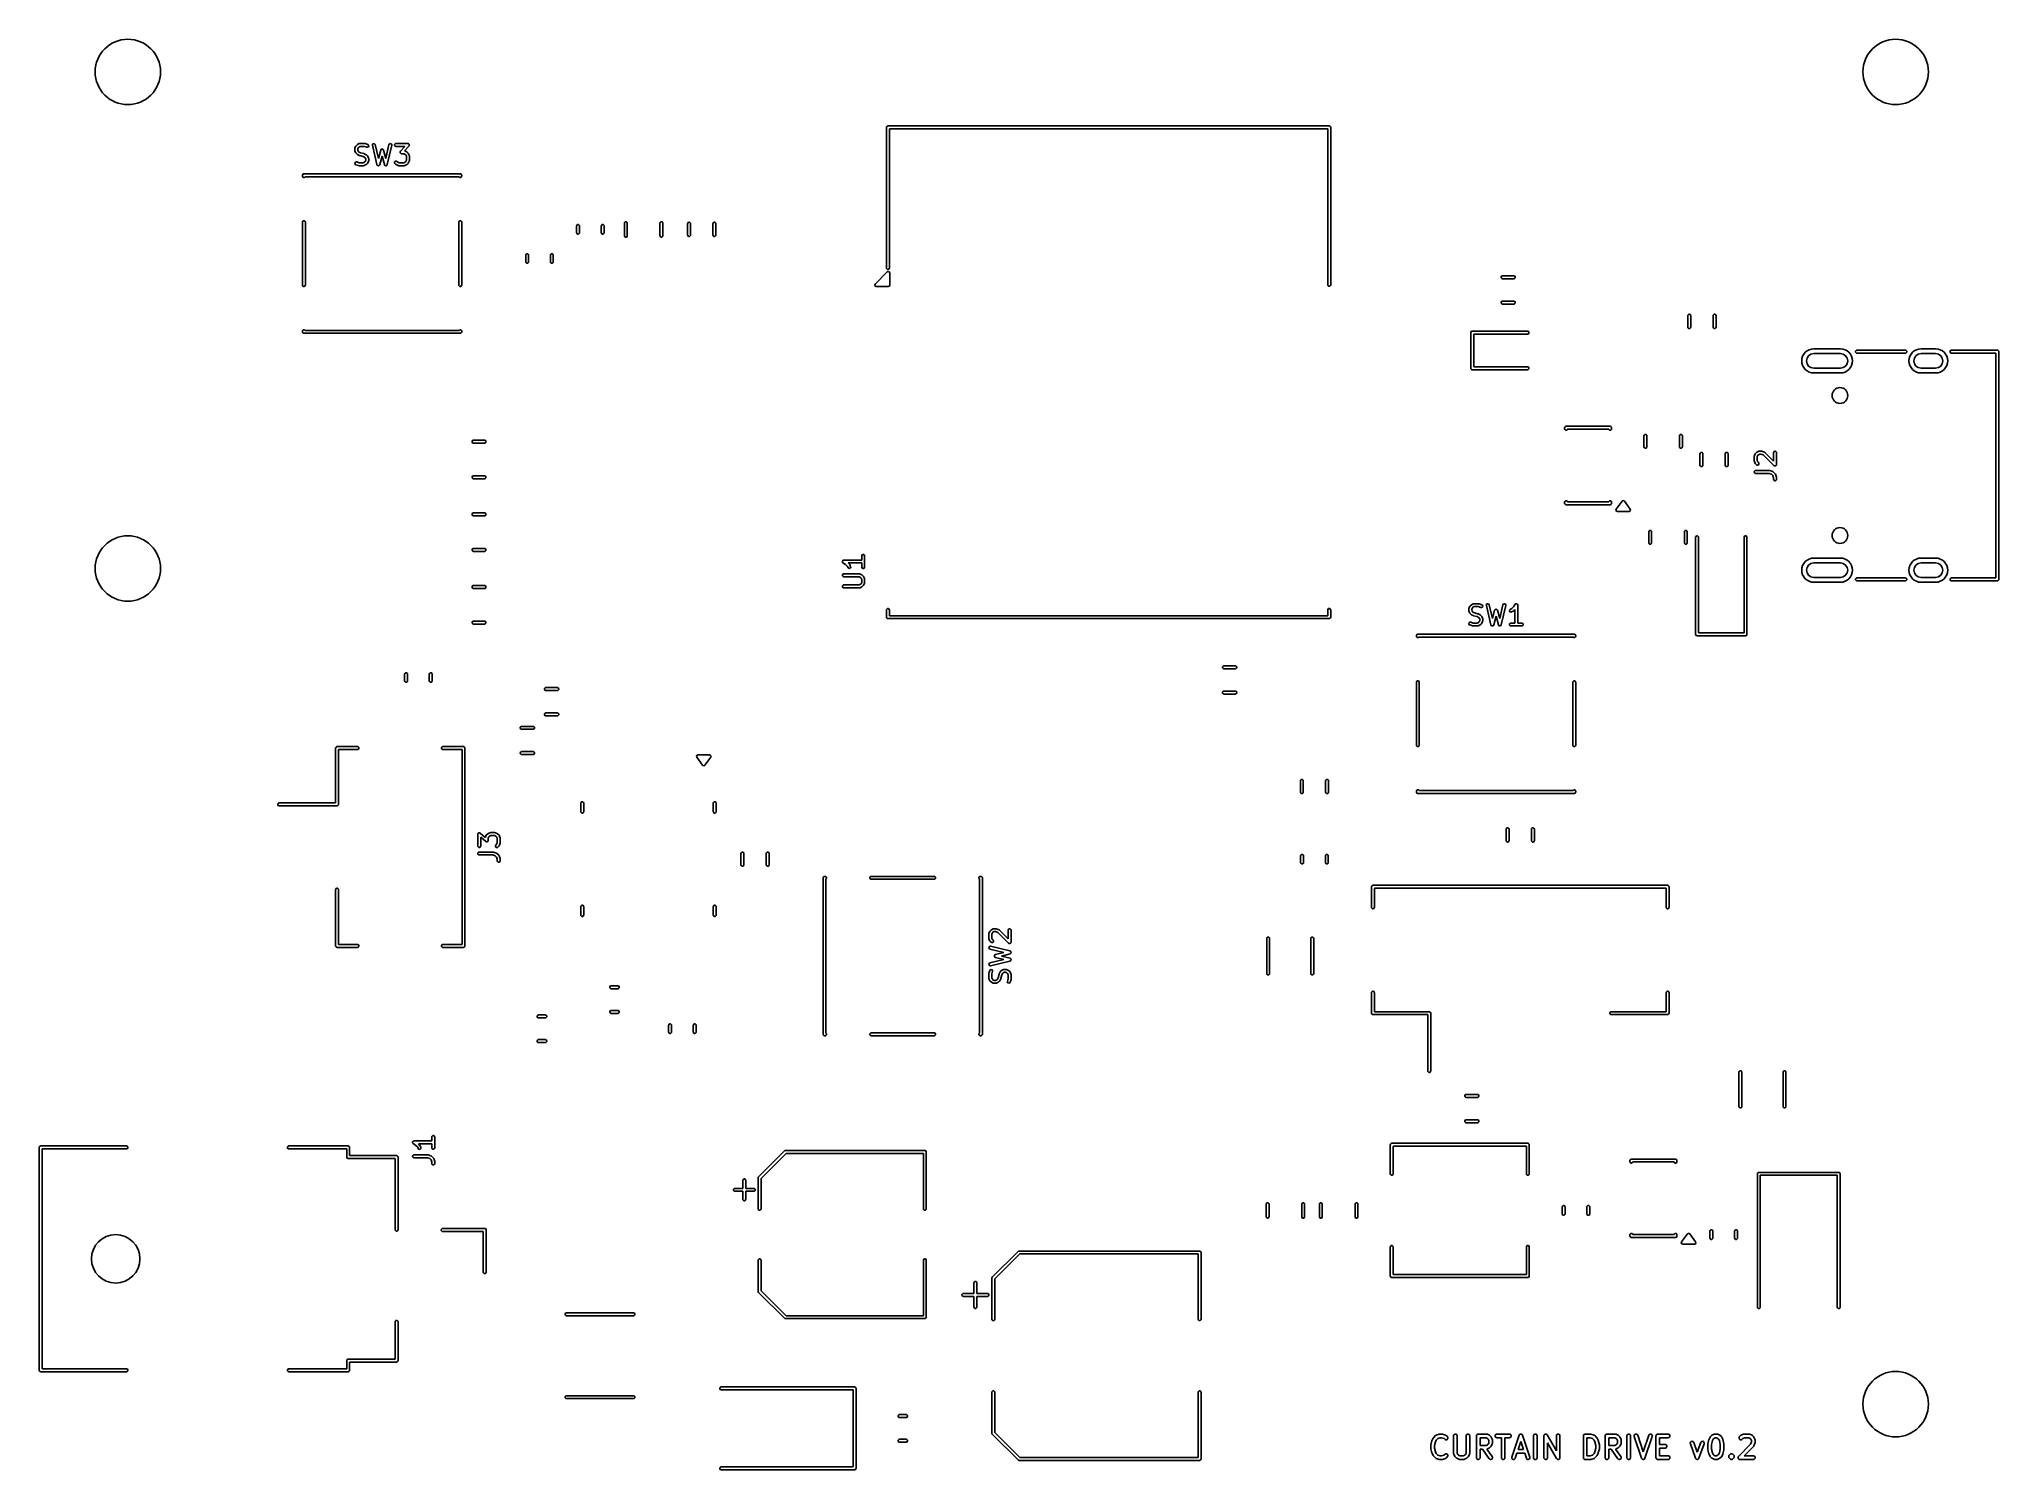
# Model space of a CAD drawing. Header units: millimetres. Extents: x 99.8 to 180.8, y -161.2 to -102.2.
import ezdxf

# ---------------------------------------------------------------- set-up
doc = ezdxf.new("R2010")
doc.units = ezdxf.units.MM
doc.layers.add('F.Silkscreen', color=254, linetype='CONTINUOUS', true_color=0xebdbb2)

msp = doc.modelspace()

# ---------------------------------------------------------------- linework, layer by layer
at = {"layer": 'F.Silkscreen', "linetype": 'CONTINUOUS'}
for p, q in [((134.83, -105.79), (134.834567, -105.767039)), ((134.83, -111.6), (134.83, -105.79)), ((134.834567, -105.767039), (134.867039, -105.734567)), ((134.867039, -105.734567), (134.89, -105.73)), ((134.89, -105.73), (153.11, -105.73)), ((153.05, -105.85), (134.95, -105.85)), ((134.95, -105.85), (134.95, -111.6)), ((153.05, -112.29), (153.05, -105.85)), ((153.11, -105.73), (153.132961, -105.734567)), ((153.132961, -105.734567), (153.165433, -105.767039)), ((153.165433, -105.767039), (153.17, -105.79)), ((153.17, -105.79), (153.17, -112.29)), ((112.873332, -106.666236), (112.873918, -106.663288)), ((112.873332, -106.742426), (112.873332, -106.666236)), ((112.873918, -106.745373), (112.873332, -106.742426)), ((112.873483, -106.661982), (112.876022, -106.652711)), ((112.873918, -106.663288), (112.873483, -106.661982)), ((112.873483, -106.74668), (112.873918, -106.745373)), ((112.876022, -106.75595), (112.873483, -106.74668)), ((112.876022, -106.652711), (112.877899, -106.643275)), ((112.877899, -106.765387), (112.876022, -106.75595)), ((112.877899, -106.643275), (112.878873, -106.6423)), ((112.878873, -106.766361), (112.877899, -106.765387)), ((112.878873, -106.6423), (112.879667, -106.639403)), ((112.879667, -106.769259), (112.878873, -106.766361)), ((112.879667, -106.639403), (112.917762, -106.563212)), ((112.917762, -106.84545), (112.879667, -106.769259)), ((112.917762, -106.563212), (112.923662, -106.55561)), ((112.923662, -106.55561), (112.929002, -106.547619)), ((112.929002, -106.547619), (112.967096, -106.509524)), ((112.967096, -106.509524), (112.975094, -106.504179)), ((112.975094, -106.504179), (112.98269, -106.498284)), ((112.98269, -106.498284), (113.05888, -106.460189)), ((113.020738, -106.625586), (112.993332, -106.680399)), ((112.993332, -106.680399), (112.993332, -106.728262)), ((112.993332, -106.728262), (113.020738, -106.783075)), ((113.045063, -106.601262), (113.020738, -106.625586)), ((113.020738, -106.783075), (113.045063, -106.807399)), ((113.099878, -106.573855), (113.045063, -106.601262)), ((113.045063, -106.807399), (113.106655, -106.838195)), ((113.05888, -106.460189), (113.061778, -106.459395)), ((113.061778, -106.459395), (113.062752, -106.458422)), ((113.062752, -106.458422), (113.072184, -106.456545)), ((113.072184, -106.456545), (113.08146, -106.454006)), ((113.08146, -106.454006), (113.082765, -106.454441)), ((113.082765, -106.454441), (113.085713, -106.453855)), ((113.085713, -106.453855), (113.27619, -106.453855)), ((113.266453, -106.573855), (113.099878, -106.573855)), ((113.371501, -106.608871), (113.266453, -106.573855)), ((113.27619, -106.453855), (113.285623, -106.455731)), ((113.285623, -106.455731), (113.295164, -106.456934)), ((113.295164, -106.456934), (113.409449, -106.495029)), ((113.394728, -106.611799), (113.371501, -106.608871)), ((113.435802, -106.591262), (113.394728, -106.611799)), ((113.409449, -106.495029), (113.429787, -106.506623)), ((113.429787, -106.506623), (113.450324, -106.547697)), ((113.450324, -106.547697), (113.435802, -106.591262)), ((113.597898, -106.504358), (113.621966, -106.465248)), ((113.598774, -106.527752), (113.597898, -106.504358)), ((113.78925, -107.327752), (113.598774, -106.527752)), ((113.621966, -106.465248), (113.666639, -106.454611)), ((113.666639, -106.454611), (113.705749, -106.478679)), ((113.705749, -106.478679), (113.71551, -106.499958)), ((113.71551, -106.499958), (113.850911, -107.068643)), ((113.850911, -107.068643), (113.942025, -106.726966)), ((113.942025, -106.726966), (113.952354, -106.705957)), ((113.952354, -106.705957), (113.959432, -106.701858)), ((113.959432, -106.701858), (113.96353, -106.694781)), ((113.96353, -106.694781), (113.978597, -106.690763)), ((113.978597, -106.690763), (113.992096, -106.682948)), ((113.992096, -106.682948), (114, -106.685055)), ((114, -106.685055), (114.007902, -106.682949)), ((114.007902, -106.682949), (114.021395, -106.69076)), ((114.021395, -106.69076), (114.036468, -106.69478)), ((114.036468, -106.69478), (114.040566, -106.701859)), ((114.040566, -106.701859), (114.047644, -106.705957)), ((114.047644, -106.705957), (114.057973, -106.726966)), ((114.057973, -106.726966), (114.149086, -107.068644)), ((114.149086, -107.068644), (114.284489, -106.499958)), ((114.401225, -106.527753), (114.210748, -107.327752)), ((114.284489, -106.499958), (114.29425, -106.478679)), ((114.29425, -106.478679), (114.33336, -106.454612)), ((114.33336, -106.454612), (114.378033, -106.465248)), ((114.378033, -106.465248), (114.402101, -106.504358)), ((114.402101, -106.504358), (114.401225, -106.527753)), ((114.515995, -106.490894), (114.548467, -106.458422)), ((114.515995, -106.536816), (114.515995, -106.490894)), ((114.548467, -106.569288), (114.515995, -106.536816)), ((114.548467, -106.458422), (114.571428, -106.453855)), ((114.571428, -106.573855), (114.548467, -106.569288)), ((114.571428, -106.453855), (115.066666, -106.453855)), ((114.93444, -106.573855), (114.571428, -106.573855)), ((114.743162, -106.799394), (114.744567, -106.796954)), ((114.744567, -106.820467), (114.743162, -106.799394)), ((114.744567, -106.795656), (114.746329, -106.793893)), ((114.744567, -106.796954), (114.744567, -106.795656)), ((114.746329, -106.793893), (114.754845, -106.779107)), ((114.754845, -106.779107), (114.93444, -106.573855)), ((115.111821, -106.553365), (114.929566, -106.761656)), ((114.929566, -106.761656), (114.937246, -106.763184)), ((114.937246, -106.763184), (114.938219, -106.764157)), ((114.938219, -106.764157), (114.941118, -106.764951)), ((114.941118, -106.764951), (115.017309, -106.803046)), ((115.017309, -106.803046), (115.024914, -106.808948)), ((115.024914, -106.808948), (115.032902, -106.814286)), ((115.032902, -106.814286), (115.070997, -106.85238)), ((115.066666, -106.453855), (115.083398, -106.457183)), ((115.083398, -106.457183), (115.085889, -106.457017)), ((115.085889, -106.457017), (115.086867, -106.457873)), ((115.086867, -106.457873), (115.089627, -106.458422)), ((115.089627, -106.458422), (115.104553, -106.473348)), ((115.104553, -106.473348), (115.120449, -106.487257)), ((115.120336, -106.538578), (115.111821, -106.553365)), ((115.122099, -106.536816), (115.120336, -106.538578)), ((115.120449, -106.487257), (115.12059, -106.489385)), ((115.12059, -106.489385), (115.122099, -106.490894)), ((115.122099, -106.490894), (115.122099, -106.512004)), ((115.122099, -106.512004), (115.123504, -106.533078)), ((115.123504, -106.533078), (115.122099, -106.535517)), ((115.122099, -106.535517), (115.122099, -106.536816)), ((112.873483, -107.280013), (112.888004, -107.236448)), ((112.89402, -107.321088), (112.873483, -107.280013)), ((112.888004, -107.236448), (112.929079, -107.215911)), ((112.914358, -107.332681), (112.89402, -107.321088)), ((113.028645, -107.370776), (112.914358, -107.332681)), ((112.923662, -106.853051), (112.917762, -106.84545)), ((112.929002, -106.861043), (112.923662, -106.853051)), ((112.967096, -106.899138), (112.929002, -106.861043)), ((112.929079, -107.215911), (112.952306, -107.218839)), ((112.952306, -107.218839), (113.057355, -107.253855)), ((112.975094, -106.904482), (112.967096, -106.899138)), ((112.98269, -106.910378), (112.975094, -106.904482)), ((113.05888, -106.948473), (112.98269, -106.910378)), ((113.038183, -107.371978), (113.028645, -107.370776)), ((113.047618, -107.373855), (113.038183, -107.371978)), ((113.238094, -107.373855), (113.047618, -107.373855)), ((113.057355, -107.253855), (113.223929, -107.253855)), ((113.065218, -106.950208), (113.05888, -106.948473)), ((113.071161, -106.953016), (113.065218, -106.950208)), ((113.217155, -106.989514), (113.071161, -106.953016)), ((113.106655, -106.838195), (113.252646, -106.874694)), ((113.278743, -107.020308), (113.217155, -106.989514)), ((113.223929, -107.253855), (113.278742, -107.226448)), ((113.241041, -107.373268), (113.238094, -107.373855)), ((113.242347, -107.373704), (113.241041, -107.373268)), ((113.251622, -107.371164), (113.242347, -107.373704)), ((113.261055, -107.369288), (113.251622, -107.371164)), ((113.252646, -106.874694), (113.258588, -106.8775)), ((113.258588, -106.8775), (113.264927, -106.879237)), ((113.262028, -107.368314), (113.261055, -107.369288)), ((113.264927, -107.367521), (113.262028, -107.368314)), ((113.264927, -106.879237), (113.341118, -106.917332)), ((113.341118, -107.329426), (113.264927, -107.367521)), ((113.278742, -107.226448), (113.303067, -107.202123)), ((113.303067, -107.044633), (113.278743, -107.020308)), ((113.330475, -107.099448), (113.303067, -107.044633)), ((113.303067, -107.202123), (113.330475, -107.147309)), ((113.330475, -107.147309), (113.330475, -107.099448)), ((113.341118, -106.917332), (113.348719, -106.923232)), ((113.348717, -107.323528), (113.341118, -107.329426)), ((113.356712, -107.318186), (113.348717, -107.323528)), ((113.348719, -106.923232), (113.356711, -106.928572)), ((113.356711, -106.928572), (113.394806, -106.966666)), ((113.394807, -107.28009), (113.356712, -107.318186)), ((113.394806, -106.966666), (113.40015, -106.974664)), ((113.40015, -107.272093), (113.394807, -107.28009)), ((113.40015, -106.974664), (113.406046, -106.98226)), ((113.406046, -107.264497), (113.40015, -107.272093)), ((113.406046, -106.98226), (113.444141, -107.05845)), ((113.444141, -107.188307), (113.406046, -107.264497)), ((113.444141, -107.05845), (113.444934, -107.061348)), ((113.444934, -107.185408), (113.444141, -107.188307)), ((113.444934, -107.061348), (113.445908, -107.062322)), ((113.445908, -107.184435), (113.444934, -107.185408)), ((113.445908, -107.062322), (113.447784, -107.071754)), ((113.447784, -107.175002), (113.445908, -107.184435)), ((113.447784, -107.071754), (113.450324, -107.08103)), ((113.450324, -107.165727), (113.447784, -107.175002)), ((113.450324, -107.08103), (113.449888, -107.082335)), ((113.449888, -107.082335), (113.450475, -107.085283)), ((113.450475, -107.161474), (113.449888, -107.164421)), ((113.449888, -107.164421), (113.450324, -107.165727)), ((113.450475, -107.085283), (113.450475, -107.161474)), ((113.799011, -107.349031), (113.78925, -107.327752)), ((113.806652, -107.353733), (113.799011, -107.349031)), ((113.811149, -107.3615), (113.806652, -107.353733)), ((113.825484, -107.365322), (113.811149, -107.3615)), ((113.838121, -107.373099), (113.825484, -107.365322)), ((113.846851, -107.37102), (113.838121, -107.373099)), ((113.855521, -107.373332), (113.846851, -107.37102)), ((113.86836, -107.365898), (113.855521, -107.373332)), ((113.882794, -107.362462), (113.86836, -107.365898)), ((113.887496, -107.35482), (113.882794, -107.362462)), ((113.895263, -107.350324), (113.887496, -107.35482)), ((113.905592, -107.329315), (113.895263, -107.350324)), ((113.999998, -106.975288), (113.905592, -107.329315)), ((114.094406, -107.329315), (113.999998, -106.975288)), ((114.104735, -107.350324), (114.094406, -107.329315)), ((114.112501, -107.35482), (114.104735, -107.350324)), ((114.117204, -107.362462), (114.112501, -107.35482)), ((114.131635, -107.365898), (114.117204, -107.362462)), ((114.144477, -107.373333), (114.131635, -107.365898)), ((114.153148, -107.37102), (114.144477, -107.373333)), ((114.161877, -107.373099), (114.153148, -107.37102)), ((114.17451, -107.365324), (114.161877, -107.373099)), ((114.188849, -107.361501), (114.17451, -107.365324)), ((114.193346, -107.353733), (114.188849, -107.361501)), ((114.200987, -107.349031), (114.193346, -107.353733)), ((114.210748, -107.327752), (114.200987, -107.349031)), ((114.515995, -107.214702), (114.548468, -107.182231)), ((114.515995, -107.260624), (114.515995, -107.214702)), ((114.529001, -107.28009), (114.515995, -107.260624)), ((114.567096, -107.318186), (114.529001, -107.28009)), ((114.548468, -107.182231), (114.59439, -107.182231)), ((114.57509, -107.323528), (114.567096, -107.318186)), ((114.58269, -107.329426), (114.57509, -107.323528)), ((114.658882, -107.367521), (114.58269, -107.329426)), ((114.59439, -107.182231), (114.613855, -107.195238)), ((114.613855, -107.195238), (114.645064, -107.226448)), ((114.645064, -107.226448), (114.699879, -107.253855)), ((114.661779, -107.368314), (114.658882, -107.367521)), ((114.662753, -107.369288), (114.661779, -107.368314)), ((114.672187, -107.371164), (114.662753, -107.369288)), ((114.681461, -107.373704), (114.672187, -107.371164)), ((114.682766, -107.373268), (114.681461, -107.373704)), ((114.685714, -107.373855), (114.682766, -107.373268)), ((114.914285, -107.373855), (114.685714, -107.373855)), ((114.699879, -107.253855), (114.90012, -107.253855)), ((114.744567, -106.841578), (114.744567, -106.820467)), ((114.746075, -106.843086), (114.744567, -106.841578)), ((114.746217, -106.845215), (114.746075, -106.843086)), ((114.762113, -106.859124), (114.746217, -106.845215)), ((114.777039, -106.87405), (114.762113, -106.859124)), ((114.779798, -106.874598), (114.777039, -106.87405)), ((114.780777, -106.875455), (114.779798, -106.874598)), ((114.783267, -106.875288), (114.780777, -106.875455)), ((114.8, -106.878617), (114.783267, -106.875288)), ((114.90012, -106.878617), (114.8, -106.878617)), ((114.954935, -106.906024), (114.90012, -106.878617)), ((114.90012, -107.253855), (114.954933, -107.226448)), ((114.917232, -107.373268), (114.914285, -107.373855)), ((114.918538, -107.373704), (114.917232, -107.373268)), ((114.927813, -107.371164), (114.918538, -107.373704)), ((114.937246, -107.369288), (114.927813, -107.371164)), ((114.938219, -107.368314), (114.937246, -107.369288)), ((114.941118, -107.367521), (114.938219, -107.368314)), ((115.017309, -107.329426), (114.941118, -107.367521)), ((114.954933, -107.226448), (114.979258, -107.202123)), ((114.979258, -106.930347), (114.954935, -106.906024)), ((115.006666, -106.985162), (114.979258, -106.930347)), ((114.979258, -107.202123), (115.006666, -107.147309)), ((115.006666, -107.147309), (115.006666, -106.985162)), ((115.024908, -107.323528), (115.017309, -107.329426)), ((115.032903, -107.318186), (115.024908, -107.323528)), ((115.070998, -107.28009), (115.032903, -107.318186)), ((115.070997, -106.85238), (115.076339, -106.860374)), ((115.076341, -107.272093), (115.070998, -107.28009)), ((115.076339, -106.860374), (115.082237, -106.867974)), ((115.082237, -107.264497), (115.076341, -107.272093)), ((115.082237, -106.867974), (115.120332, -106.944166)), ((115.120332, -107.188307), (115.082237, -107.264497)), ((115.120332, -106.944166), (115.121125, -106.947063)), ((115.121125, -107.185408), (115.120332, -107.188307)), ((115.121125, -106.947063), (115.122099, -106.948037)), ((115.122099, -107.184435), (115.121125, -107.185408)), ((115.122099, -106.948037), (115.123975, -106.957471)), ((115.123975, -107.175002), (115.122099, -107.184435)), ((115.123975, -106.957471), (115.126515, -106.966745)), ((115.126515, -107.165727), (115.123975, -107.175002)), ((115.126515, -106.966745), (115.126079, -106.96805)), ((115.126079, -106.96805), (115.126666, -106.970998)), ((115.126666, -107.161474), (115.126079, -107.164421)), ((115.126079, -107.164421), (115.126515, -107.165727)), ((115.126666, -106.970998), (115.126666, -107.161474)), ((110.71, -107.77), (110.714567, -107.747039)), ((110.71, -107.8), (110.71, -107.77)), ((110.714567, -107.822961), (110.71, -107.8)), ((110.714567, -107.747039), (110.747039, -107.714567)), ((110.747039, -107.855433), (110.714567, -107.822961)), ((110.747039, -107.714567), (110.77, -107.71)), ((110.792961, -107.855433), (110.747039, -107.855433)), ((110.77, -107.71), (117.23, -107.71)), ((110.818394, -107.83), (110.792961, -107.855433)), ((117.181606, -107.83), (110.818394, -107.83)), ((117.207039, -107.855433), (117.181606, -107.83)), ((117.252961, -107.855433), (117.207039, -107.855433)), ((117.23, -107.71), (117.252961, -107.714567)), ((117.252961, -107.714567), (117.285433, -107.747039)), ((117.285433, -107.822961), (117.252961, -107.855433)), ((117.285433, -107.747039), (117.29, -107.77)), ((117.29, -107.8), (117.285433, -107.822961)), ((117.29, -107.77), (117.29, -107.8)), ((110.71, -109.7), (110.714567, -109.677039)), ((110.71, -112.3), (110.71, -109.7)), ((110.714567, -109.677039), (110.747039, -109.644567)), ((110.747039, -109.644567), (110.792961, -109.644567)), ((110.792961, -109.644567), (110.825433, -109.677039)), ((110.825433, -109.677039), (110.83, -109.7)), ((110.83, -109.7), (110.83, -112.3)), ((117.17, -109.7), (117.174567, -109.677039)), ((117.17, -112.3), (117.17, -109.7)), ((117.174567, -109.677039), (117.207039, -109.644567)), ((117.207039, -109.644567), (117.252961, -109.644567)), ((117.252961, -109.644567), (117.285433, -109.677039)), ((117.285433, -109.677039), (117.29, -109.7)), ((117.29, -109.7), (117.29, -112.3)), ((122.03, -109.85942), (122.034567, -109.836459)), ((122.03, -110.14058), (122.03, -109.85942)), ((122.034567, -109.836459), (122.067039, -109.803987)), ((122.067039, -109.803987), (122.112961, -109.803987)), ((122.112961, -109.803987), (122.145433, -109.836459)), ((122.145433, -109.836459), (122.15, -109.85942)), ((122.15, -109.85942), (122.15, -110.14058)), ((123.05, -109.85942), (123.054567, -109.836459)), ((123.05, -110.14058), (123.05, -109.85942)), ((123.054567, -109.836459), (123.087039, -109.803987)), ((123.087039, -109.803987), (123.132961, -109.803987)), ((123.132961, -109.803987), (123.165433, -109.836459)), ((123.165433, -109.836459), (123.17, -109.85942)), ((123.17, -109.85942), (123.17, -110.14058)), ((124.005, -109.738748), (124.009567, -109.715787)), ((124.005, -110.261252), (124.005, -109.738748)), ((124.009567, -109.715787), (124.042039, -109.683315)), ((124.042039, -109.683315), (124.087961, -109.683315)), ((124.087961, -109.683315), (124.120433, -109.715787)), ((124.120433, -109.715787), (124.125, -109.738748)), ((124.125, -109.738748), (124.125, -110.261252)), ((125.475, -109.738748), (125.479567, -109.715787)), ((125.475, -110.261252), (125.475, -109.738748)), ((125.479567, -109.715787), (125.512039, -109.683315)), ((125.512039, -109.683315), (125.557961, -109.683315)), ((125.557961, -109.683315), (125.590433, -109.715787)), ((125.590433, -109.715787), (125.595, -109.738748)), ((125.595, -109.738748), (125.595, -110.261252)), ((126.6175, -109.762742), (126.622067, -109.739781)), ((126.6175, -110.237258), (126.6175, -109.762742)), ((126.622067, -109.739781), (126.654539, -109.707309)), ((126.654539, -109.707309), (126.700461, -109.707309)), ((126.700461, -109.707309), (126.732933, -109.739781)), ((126.732933, -109.739781), (126.7375, -109.762742)), ((126.7375, -109.762742), (126.7375, -110.237258)), ((127.6625, -109.762742), (127.667067, -109.739781)), ((127.6625, -110.237258), (127.6625, -109.762742)), ((127.667067, -109.739781), (127.699539, -109.707309)), ((127.699539, -109.707309), (127.745461, -109.707309)), ((127.745461, -109.707309), (127.777933, -109.739781)), ((127.777933, -109.739781), (127.7825, -109.762742)), ((127.7825, -109.762742), (127.7825, -110.237258)), ((122.034567, -110.163541), (122.03, -110.14058)), ((122.067039, -110.196013), (122.034567, -110.163541)), ((122.112961, -110.196013), (122.067039, -110.196013)), ((122.145433, -110.163541), (122.112961, -110.196013)), ((122.15, -110.14058), (122.145433, -110.163541)), ((123.054567, -110.163541), (123.05, -110.14058)), ((123.087039, -110.196013), (123.054567, -110.163541)), ((123.132961, -110.196013), (123.087039, -110.196013)), ((123.165433, -110.163541), (123.132961, -110.196013)), ((123.17, -110.14058), (123.165433, -110.163541)), ((124.009567, -110.284213), (124.005, -110.261252)), ((124.042039, -110.316685), (124.009567, -110.284213)), ((124.087961, -110.316685), (124.042039, -110.316685)), ((124.120433, -110.284213), (124.087961, -110.316685)), ((124.125, -110.261252), (124.120433, -110.284213)), ((125.479567, -110.284213), (125.475, -110.261252)), ((125.512039, -110.316685), (125.479567, -110.284213)), ((125.557961, -110.316685), (125.512039, -110.316685)), ((125.590433, -110.284213), (125.557961, -110.316685)), ((125.595, -110.261252), (125.590433, -110.284213)), ((126.622067, -110.260219), (126.6175, -110.237258)), ((126.654539, -110.292691), (126.622067, -110.260219)), ((126.700461, -110.292691), (126.654539, -110.292691)), ((126.732933, -110.260219), (126.700461, -110.292691)), ((126.7375, -110.237258), (126.732933, -110.260219)), ((127.667067, -110.260219), (127.6625, -110.237258)), ((127.699539, -110.292691), (127.667067, -110.260219)), ((127.745461, -110.292691), (127.699539, -110.292691)), ((127.777933, -110.260219), (127.745461, -110.292691)), ((127.7825, -110.237258), (127.777933, -110.260219)), ((119.93, -111.05942), (119.934567, -111.036459)), ((119.93, -111.34058), (119.93, -111.05942)), ((119.934567, -111.363541), (119.93, -111.34058)), ((119.934567, -111.036459), (119.967039, -111.003987)), ((119.967039, -111.396013), (119.934567, -111.363541)), ((119.967039, -111.003987), (120.012961, -111.003987)), ((120.012961, -111.396013), (119.967039, -111.396013)), ((120.012961, -111.003987), (120.045433, -111.036459)), ((120.045433, -111.363541), (120.012961, -111.396013)), ((120.045433, -111.036459), (120.05, -111.05942)), ((120.05, -111.34058), (120.045433, -111.363541)), ((120.05, -111.05942), (120.05, -111.34058)), ((120.95, -111.05942), (120.954567, -111.036459)), ((120.95, -111.34058), (120.95, -111.05942)), ((120.954567, -111.363541), (120.95, -111.34058)), ((120.954567, -111.036459), (120.987039, -111.003987)), ((120.987039, -111.396013), (120.954567, -111.363541)), ((120.987039, -111.003987), (121.032961, -111.003987)), ((121.032961, -111.396013), (120.987039, -111.396013)), ((121.032961, -111.003987), (121.065433, -111.036459)), ((121.065433, -111.363541), (121.032961, -111.396013)), ((121.065433, -111.036459), (121.07, -111.05942)), ((121.07, -111.34058), (121.065433, -111.363541)), ((121.07, -111.05942), (121.07, -111.34058)), ((134.834567, -111.622961), (134.83, -111.6)), ((134.867039, -111.655433), (134.834567, -111.622961)), ((134.912961, -111.655433), (134.867039, -111.655433)), ((134.945433, -111.622961), (134.912961, -111.655433)), ((134.95, -111.6), (134.945433, -111.622961)), ((110.714567, -112.322961), (110.71, -112.3)), ((110.747039, -112.355433), (110.714567, -112.322961)), ((110.792961, -112.355433), (110.747039, -112.355433)), ((110.825433, -112.322961), (110.792961, -112.355433)), ((110.83, -112.3), (110.825433, -112.322961)), ((117.174567, -112.322961), (117.17, -112.3)), ((117.207039, -112.355433), (117.174567, -112.322961)), ((117.252961, -112.355433), (117.207039, -112.355433)), ((117.285433, -112.322961), (117.252961, -112.355433)), ((117.29, -112.3), (117.285433, -112.322961)), ((134.34, -112.3), (134.357574, -112.257574)), ((134.357574, -112.342426), (134.34, -112.3)), ((134.357574, -112.257574), (134.857574, -111.757574)), ((134.4, -112.36), (134.357574, -112.342426)), ((134.9, -112.36), (134.4, -112.36)), ((134.857574, -111.757574), (134.9, -111.74)), ((134.9, -111.74), (134.942426, -111.757574)), ((134.942426, -112.342426), (134.9, -112.36)), ((134.942426, -111.757574), (134.96, -111.8)), ((134.96, -112.3), (134.942426, -112.342426)), ((134.96, -111.8), (134.96, -112.3)), ((153.054567, -112.312961), (153.05, -112.29)), ((153.087039, -112.345433), (153.054567, -112.312961)), ((153.132961, -112.345433), (153.087039, -112.345433)), ((153.165433, -112.312961), (153.132961, -112.345433)), ((153.17, -112.29), (153.165433, -112.312961)), ((160.207309, -111.954539), (160.239781, -111.922067)), ((160.207309, -112.000461), (160.207309, -111.954539)), ((160.239781, -112.032933), (160.207309, -112.000461)), ((160.239781, -111.922067), (160.262742, -111.9175)), ((160.262742, -112.0375), (160.239781, -112.032933)), ((160.262742, -111.9175), (160.737258, -111.9175)), ((160.737258, -112.0375), (160.262742, -112.0375)), ((160.737258, -111.9175), (160.760219, -111.922067)), ((160.760219, -112.032933), (160.737258, -112.0375)), ((160.760219, -111.922067), (160.792691, -111.954539)), ((160.792691, -112.000461), (160.760219, -112.032933)), ((160.792691, -111.954539), (160.792691, -112.000461)), ((160.207309, -112.999539), (160.239781, -112.967067)), ((160.207309, -113.045461), (160.207309, -112.999539)), ((160.239781, -113.077933), (160.207309, -113.045461)), ((160.239781, -112.967067), (160.262742, -112.9625)), ((160.262742, -113.0825), (160.239781, -113.077933)), ((160.262742, -112.9625), (160.737258, -112.9625)), ((160.737258, -113.0825), (160.262742, -113.0825)), ((160.737258, -112.9625), (160.760219, -112.967067)), ((160.760219, -113.077933), (160.737258, -113.0825)), ((160.760219, -112.967067), (160.792691, -112.999539)), ((160.792691, -113.045461), (160.760219, -113.077933)), ((160.792691, -112.999539), (160.792691, -113.045461)), ((167.9175, -113.562742), (167.922067, -113.539781)), ((167.9175, -114.037258), (167.9175, -113.562742)), ((167.922067, -114.060219), (167.9175, -114.037258)), ((167.922067, -113.539781), (167.954539, -113.507309)), ((167.954539, -114.092691), (167.922067, -114.060219)), ((167.954539, -113.507309), (168.000461, -113.507309)), ((168.000461, -114.092691), (167.954539, -114.092691)), ((168.000461, -113.507309), (168.032933, -113.539781)), ((168.032933, -114.060219), (168.000461, -114.092691)), ((168.032933, -113.539781), (168.0375, -113.562742)), ((168.0375, -114.037258), (168.032933, -114.060219)), ((168.0375, -113.562742), (168.0375, -114.037258)), ((168.9625, -113.562742), (168.967067, -113.539781)), ((168.9625, -114.037258), (168.9625, -113.562742)), ((168.967067, -114.060219), (168.9625, -114.037258)), ((168.967067, -113.539781), (168.999539, -113.507309)), ((168.999539, -114.092691), (168.967067, -114.060219)), ((168.999539, -113.507309), (169.045461, -113.507309)), ((169.045461, -114.092691), (168.999539, -114.092691)), ((169.045461, -113.507309), (169.077933, -113.539781)), ((169.077933, -114.060219), (169.045461, -114.092691)), ((169.077933, -113.539781), (169.0825, -113.562742)), ((169.0825, -114.037258), (169.077933, -114.060219)), ((169.0825, -113.562742), (169.0825, -114.037258)), ((110.71, -114.2), (110.714567, -114.177039)), ((110.71, -114.23), (110.71, -114.2)), ((110.714567, -114.252961), (110.71, -114.23)), ((110.714567, -114.177039), (110.747039, -114.144567)), ((110.747039, -114.285433), (110.714567, -114.252961)), ((110.747039, -114.144567), (110.792961, -114.144567)), ((110.77, -114.29), (110.747039, -114.285433)), ((117.23, -114.29), (110.77, -114.29)), ((110.792961, -114.144567), (110.818394, -114.17)), ((110.818394, -114.17), (117.181606, -114.17)), ((117.181606, -114.17), (117.207039, -114.144567)), ((117.207039, -114.144567), (117.252961, -114.144567)), ((117.252961, -114.285433), (117.23, -114.29)), ((117.252961, -114.144567), (117.285433, -114.177039)), ((117.285433, -114.252961), (117.252961, -114.285433)), ((117.285433, -114.177039), (117.29, -114.2)), ((117.29, -114.23), (117.285433, -114.252961)), ((117.29, -114.2), (117.29, -114.23)), ((158.955, -114.265), (158.959567, -114.242039)), ((158.955, -115.735), (158.955, -114.265)), ((158.959567, -114.242039), (158.992039, -114.209567)), ((158.992039, -114.209567), (159.015, -114.205)), ((159.015, -114.205), (161.3, -114.205)), ((161.3, -114.325), (159.075, -114.325)), ((159.075, -114.325), (159.075, -115.675)), ((161.3, -114.205), (161.322961, -114.209567)), ((161.322961, -114.320433), (161.3, -114.325)), ((161.322961, -114.209567), (161.355433, -114.242039)), ((161.355433, -114.287961), (161.322961, -114.320433)), ((161.355433, -114.242039), (161.355433, -114.287961)), ((159.075, -115.675), (161.3, -115.675)), ((161.3, -115.675), (161.322961, -115.679567)), ((161.322961, -115.679567), (161.355433, -115.712039)), ((161.355433, -115.712039), (161.355433, -115.757961)), ((174.22, -114.93), (173.12, -114.93)), ((174.22, -115.13), (173.12, -115.13)), ((174.844567, -115.027039), (174.877039, -114.994567)), ((174.844567, -115.072961), (174.844567, -115.027039)), ((174.877039, -115.105433), (174.844567, -115.072961)), ((174.877039, -114.994567), (174.9, -114.99)), ((174.9, -115.11), (174.877039, -115.105433)), ((174.9, -114.99), (176.9, -114.99)), ((176.9, -115.11), (174.9, -115.11)), ((176.9, -114.99), (176.922961, -114.994567)), ((176.922961, -115.105433), (176.9, -115.11)), ((176.922961, -114.994567), (176.955433, -115.027039)), ((176.955433, -115.072961), (176.922961, -115.105433)), ((176.955433, -115.027039), (176.955433, -115.072961)), ((178.15, -114.93), (177.55, -114.93)), ((178.15, -115.13), (177.55, -115.13)), ((178.744567, -115.027039), (178.777039, -114.994567)), ((178.744567, -115.072961), (178.744567, -115.027039)), ((178.777039, -115.105433), (178.744567, -115.072961)), ((178.777039, -114.994567), (178.8, -114.99)), ((178.8, -115.11), (178.777039, -115.105433)), ((178.8, -114.99), (180.7, -114.99)), ((180.64, -115.11), (178.8, -115.11)), ((180.64, -124.39), (180.64, -115.11)), ((180.7, -114.99), (180.722961, -114.994567)), ((180.722961, -114.994567), (180.755433, -115.027039)), ((180.755433, -115.027039), (180.76, -115.05)), ((180.76, -115.05), (180.76, -124.45)), ((158.959567, -115.757961), (158.955, -115.735)), ((158.992039, -115.790433), (158.959567, -115.757961)), ((159.015, -115.795), (158.992039, -115.790433)), ((161.3, -115.795), (159.015, -115.795)), ((161.322961, -115.790433), (161.3, -115.795)), ((161.355433, -115.757961), (161.322961, -115.790433)), ((173.12, -115.73), (174.22, -115.73)), ((173.12, -115.93), (174.22, -115.93)), ((177.55, -115.73), (178.15, -115.73)), ((177.55, -115.93), (178.15, -115.93)), ((162.834567, -118.167039), (162.867039, -118.134567)), ((162.867039, -118.134567), (162.89, -118.13)), ((162.89, -118.13), (164.71, -118.13)), ((164.71, -118.13), (164.732961, -118.134567)), ((164.732961, -118.134567), (164.765433, -118.167039)), ((117.717503, -118.742039), (117.749975, -118.709567)), ((117.717503, -118.787961), (117.717503, -118.742039)), ((117.749975, -118.820433), (117.717503, -118.787961)), ((117.749975, -118.709567), (117.772936, -118.705)), ((117.772936, -118.825), (117.749975, -118.820433)), ((117.772936, -118.705), (118.227064, -118.705)), ((118.227064, -118.825), (117.772936, -118.825)), ((118.227064, -118.705), (118.250025, -118.709567)), ((118.250025, -118.820433), (118.227064, -118.825)), ((118.250025, -118.709567), (118.282497, -118.742039)), ((118.282497, -118.787961), (118.250025, -118.820433)), ((118.282497, -118.742039), (118.282497, -118.787961)), ((162.83, -118.19), (162.834567, -118.167039)), ((162.83, -118.24), (162.83, -118.19)), ((162.834567, -118.262961), (162.83, -118.24)), ((162.867039, -118.295433), (162.834567, -118.262961)), ((162.912961, -118.295433), (162.867039, -118.295433)), ((162.945433, -118.262961), (162.912961, -118.295433)), ((162.948011, -118.25), (162.945433, -118.262961)), ((164.651989, -118.25), (162.948011, -118.25)), ((164.654567, -118.262961), (164.651989, -118.25)), ((164.687039, -118.295433), (164.654567, -118.262961)), ((164.732961, -118.295433), (164.687039, -118.295433)), ((164.765433, -118.262961), (164.732961, -118.295433)), ((164.765433, -118.167039), (164.77, -118.19)), ((164.77, -118.24), (164.765433, -118.262961)), ((164.77, -118.19), (164.77, -118.24)), ((166.105, -118.522936), (166.109567, -118.499975)), ((166.105, -118.977064), (166.105, -118.522936)), ((166.109567, -118.499975), (166.142039, -118.467503)), ((166.142039, -118.467503), (166.187961, -118.467503)), ((166.187961, -118.467503), (166.220433, -118.499975)), ((166.220433, -118.499975), (166.225, -118.522936)), ((166.225, -118.522936), (166.225, -118.977064)), ((167.575, -118.522936), (167.579567, -118.499975)), ((167.575, -118.977064), (167.575, -118.522936)), ((167.579567, -118.499975), (167.612039, -118.467503)), ((167.612039, -118.467503), (167.657961, -118.467503)), ((167.657961, -118.467503), (167.690433, -118.499975)), ((167.690433, -118.499975), (167.695, -118.522936)), ((167.695, -118.522936), (167.695, -118.977064)), ((166.109567, -119.000025), (166.105, -118.977064)), ((166.142039, -119.032497), (166.109567, -119.000025)), ((166.187961, -119.032497), (166.142039, -119.032497)), ((166.220433, -119.000025), (166.187961, -119.032497)), ((166.225, -118.977064), (166.220433, -119.000025)), ((167.579567, -119.000025), (167.575, -118.977064)), ((167.612039, -119.032497), (167.579567, -119.000025)), ((167.657961, -119.032497), (167.612039, -119.032497)), ((167.690433, -119.000025), (167.657961, -119.032497)), ((167.695, -118.977064), (167.690433, -119.000025)), ((168.4175, -119.262742), (168.422067, -119.239781)), ((168.4175, -119.737258), (168.4175, -119.262742)), ((168.422067, -119.760219), (168.4175, -119.737258)), ((168.422067, -119.239781), (168.454539, -119.207309)), ((168.454539, -119.792691), (168.422067, -119.760219)), ((168.454539, -119.207309), (168.500461, -119.207309)), ((168.500461, -119.207309), (168.532933, -119.239781)), ((168.532933, -119.760219), (168.500461, -119.792691)), ((168.532933, -119.239781), (168.5375, -119.262742)), ((168.5375, -119.737258), (168.532933, -119.760219)), ((168.5375, -119.262742), (168.5375, -119.737258)), ((169.4625, -119.262742), (169.467067, -119.239781)), ((169.4625, -119.737258), (169.4625, -119.262742)), ((169.467067, -119.760219), (169.4625, -119.737258)), ((169.467067, -119.239781), (169.499539, -119.207309)), ((169.499539, -119.792691), (169.467067, -119.760219)), ((169.499539, -119.207309), (169.545461, -119.207309)), ((169.545461, -119.207309), (169.577933, -119.239781)), ((169.577933, -119.760219), (169.545461, -119.792691)), ((169.577933, -119.239781), (169.5825, -119.262742)), ((169.5825, -119.737258), (169.577933, -119.760219)), ((169.5825, -119.262742), (169.5825, -119.737258)), ((170.658855, -119.369047), (170.659441, -119.366099)), ((170.658855, -119.559523), (170.658855, -119.369047)), ((170.659441, -119.56247), (170.658855, -119.559523)), ((170.659006, -119.364794), (170.661545, -119.355518)), ((170.659441, -119.366099), (170.659006, -119.364794)), ((170.659006, -119.563776), (170.659441, -119.56247)), ((170.661545, -119.573051), (170.659006, -119.563776)), ((170.661545, -119.355518), (170.663422, -119.346086)), ((170.663422, -119.582484), (170.661545, -119.573051)), ((170.663422, -119.346086), (170.664395, -119.345112)), ((170.664395, -119.583457), (170.663422, -119.582484)), ((170.664395, -119.345112), (170.665189, -119.342214)), ((170.665189, -119.586356), (170.664395, -119.583457)), ((170.665189, -119.342214), (170.703284, -119.266023)), ((170.703284, -119.662546), (170.665189, -119.586356)), ((170.703284, -119.266023), (170.709186, -119.258417)), ((170.709181, -119.670144), (170.703284, -119.662546)), ((170.714523, -119.678139), (170.709181, -119.670144)), ((170.709186, -119.258417), (170.714524, -119.25043)), ((170.752618, -119.716235), (170.714523, -119.678139)), ((170.714524, -119.25043), (170.752618, -119.212335)), ((170.752618, -119.212335), (170.760612, -119.206992)), ((170.772083, -119.729242), (170.752618, -119.716235)), ((170.760612, -119.206992), (170.768212, -119.201095)), ((170.768212, -119.201095), (170.844404, -119.163)), ((170.818005, -119.729242), (170.772083, -119.729242)), ((170.806262, -119.328396), (170.778855, -119.383211)), ((170.778855, -119.383211), (170.778855, -119.545358)), ((170.778855, -119.545358), (170.806262, -119.600172)), ((170.830585, -119.304073), (170.806262, -119.328396)), ((170.806262, -119.600172), (170.837472, -119.631383)), ((170.850478, -119.696771), (170.818005, -119.729242)), ((170.885401, -119.276666), (170.830585, -119.304073)), ((170.837472, -119.631383), (170.850478, -119.650848)), ((170.844404, -119.163), (170.847301, -119.162206)), ((170.847301, -119.162206), (170.848275, -119.161233)), ((170.848275, -119.161233), (170.857709, -119.159356)), ((170.850478, -119.650848), (170.850478, -119.696771)), ((170.857709, -119.159356), (170.866983, -119.156817)), ((170.866983, -119.156817), (170.868288, -119.157252)), ((170.868288, -119.157252), (170.871236, -119.156666)), ((170.871236, -119.156666), (170.947426, -119.156666)), ((170.937689, -119.276666), (170.885401, -119.276666)), ((171.029302, -119.307203), (170.937689, -119.276666)), ((170.947426, -119.156666), (170.956859, -119.158542)), ((170.956859, -119.158542), (170.9664, -119.159745)), ((170.9664, -119.159745), (171.080686, -119.19784)), ((171.476429, -119.754331), (171.029302, -119.307203)), ((171.080686, -119.19784), (171.083296, -119.199328)), ((171.083296, -119.199328), (171.084673, -119.199328)), ((171.084673, -119.199328), (171.092662, -119.204666)), ((171.092662, -119.204666), (171.101024, -119.209433)), ((171.101024, -119.209433), (171.10164, -119.210666)), ((171.10164, -119.210666), (171.104138, -119.212335)), ((171.104138, -119.212335), (171.458855, -119.567051)), ((171.458855, -119.216666), (171.463422, -119.193705)), ((171.458855, -119.567051), (171.458855, -119.216666)), ((171.463422, -119.193705), (171.495894, -119.161233)), ((171.495894, -119.767337), (171.476429, -119.754331)), ((171.495894, -119.161233), (171.541816, -119.161233)), ((171.541816, -119.161233), (171.574288, -119.193705)), ((171.574288, -119.734865), (171.541816, -119.767337)), ((171.574288, -119.193705), (171.578855, -119.216666)), ((171.578855, -119.711904), (171.574288, -119.734865)), ((171.578855, -119.216666), (171.578855, -119.711904)), ((117.717503, -120.212039), (117.749975, -120.179567)), ((117.717503, -120.257961), (117.717503, -120.212039)), ((117.749975, -120.290433), (117.717503, -120.257961)), ((117.749975, -120.179567), (117.772936, -120.175)), ((117.772936, -120.295), (117.749975, -120.290433)), ((117.772936, -120.175), (118.227064, -120.175)), ((118.227064, -120.295), (117.772936, -120.295)), ((118.227064, -120.175), (118.250025, -120.179567)), ((118.250025, -120.290433), (118.227064, -120.295)), ((118.250025, -120.179567), (118.282497, -120.212039)), ((118.282497, -120.257961), (118.250025, -120.290433)), ((118.282497, -120.212039), (118.282497, -120.257961)), ((168.500461, -119.792691), (168.454539, -119.792691)), ((169.545461, -119.792691), (169.499539, -119.792691)), ((170.663422, -119.993705), (170.695894, -119.961233)), ((170.663422, -120.039627), (170.663422, -119.993705)), ((170.695894, -120.072099), (170.663422, -120.039627)), ((170.695894, -119.961233), (170.718855, -119.956666)), ((170.718855, -120.076666), (170.695894, -120.072099)), ((170.718855, -119.956666), (171.290283, -119.956666)), ((171.280546, -120.076666), (170.718855, -120.076666)), ((171.372158, -120.107203), (171.280546, -120.076666)), ((171.290283, -119.956666), (171.299716, -119.958542)), ((171.299716, -119.958542), (171.309257, -119.959745)), ((171.309257, -119.959745), (171.423543, -119.99784)), ((171.428317, -120.163362), (171.372158, -120.107203)), ((171.423543, -119.99784), (171.426153, -119.999328)), ((171.426153, -119.999328), (171.42753, -119.999328)), ((171.42753, -119.999328), (171.435519, -120.004666)), ((171.458855, -120.254974), (171.428317, -120.163362)), ((171.435519, -120.004666), (171.443881, -120.009433)), ((171.443881, -120.009433), (171.444497, -120.010666)), ((171.444497, -120.010666), (171.446995, -120.012335)), ((171.446995, -120.012335), (171.523186, -120.088525)), ((171.458855, -120.321428), (171.458855, -120.254974)), ((171.463422, -120.344389), (171.458855, -120.321428)), ((171.495894, -120.376861), (171.463422, -120.344389)), ((171.541816, -119.767337), (171.495894, -119.767337)), ((171.541816, -120.376861), (171.495894, -120.376861)), ((171.523186, -120.088525), (171.524856, -120.091024)), ((171.524856, -120.091024), (171.526087, -120.09164)), ((171.526087, -120.09164), (171.530848, -120.099992)), ((171.530848, -120.099992), (171.536193, -120.107991)), ((171.536193, -120.107991), (171.536193, -120.109367)), ((171.536193, -120.109367), (171.537681, -120.111978)), ((171.537681, -120.111978), (171.575776, -120.226263)), ((171.574288, -120.344389), (171.541816, -120.376861)), ((171.578855, -120.321428), (171.574288, -120.344389)), ((171.575776, -120.226263), (171.576978, -120.235803)), ((171.576978, -120.235803), (171.578855, -120.245237)), ((171.578855, -120.245237), (171.578855, -120.321428)), ((162.83, -121.26), (162.834567, -121.237039)), ((162.83, -121.31), (162.83, -121.26)), ((162.834567, -121.332961), (162.83, -121.31)), ((162.834567, -121.237039), (162.867039, -121.204567)), ((162.867039, -121.365433), (162.834567, -121.332961)), ((162.867039, -121.204567), (162.912961, -121.204567)), ((162.89, -121.37), (162.867039, -121.365433)), ((164.71, -121.37), (162.89, -121.37)), ((162.912961, -121.204567), (162.945433, -121.237039)), ((162.945433, -121.237039), (162.948011, -121.25)), ((162.948011, -121.25), (164.651989, -121.25)), ((164.651989, -121.25), (164.654567, -121.237039)), ((164.654567, -121.237039), (164.687039, -121.204567)), ((164.687039, -121.204567), (164.732961, -121.204567)), ((164.732961, -121.365433), (164.71, -121.37)), ((164.732961, -121.204567), (164.765433, -121.237039)), ((164.765433, -121.332961), (164.732961, -121.365433)), ((164.765433, -121.237039), (164.77, -121.26)), ((164.77, -121.31), (164.765433, -121.332961)), ((164.77, -121.26), (164.77, -121.31)), ((164.961476, -121.55471), (165.201476, -121.22471)), ((165.201476, -121.22471), (165.240642, -121.200734)), ((165.240642, -121.200734), (165.28529, -121.211476)), ((165.28529, -121.211476), (165.298524, -121.22471)), ((165.298524, -121.22471), (165.538524, -121.55471)), ((117.717503, -121.742039), (117.749975, -121.709567)), ((117.717503, -121.787961), (117.717503, -121.742039)), ((117.749975, -121.820433), (117.717503, -121.787961)), ((117.749975, -121.709567), (117.772936, -121.705)), ((117.772936, -121.825), (117.749975, -121.820433)), ((117.772936, -121.705), (118.227064, -121.705)), ((118.227064, -121.825), (117.772936, -121.825)), ((118.227064, -121.705), (118.250025, -121.709567)), ((118.250025, -121.820433), (118.227064, -121.825)), ((118.250025, -121.709567), (118.282497, -121.742039)), ((118.282497, -121.787961), (118.250025, -121.820433)), ((118.282497, -121.742039), (118.282497, -121.787961)), ((164.95, -121.59), (164.961476, -121.55471)), ((164.967574, -121.632426), (164.95, -121.59)), ((165.01, -121.65), (164.967574, -121.632426)), ((165.49, -121.65), (165.01, -121.65)), ((165.52529, -121.638524), (165.49, -121.65)), ((165.549266, -121.599358), (165.52529, -121.638524)), ((165.538524, -121.55471), (165.549266, -121.599358)), ((166.305, -122.485436), (166.309567, -122.462475)), ((166.305, -122.939564), (166.305, -122.485436)), ((166.309567, -122.962525), (166.305, -122.939564)), ((166.309567, -122.462475), (166.342039, -122.430003)), ((166.342039, -122.994997), (166.309567, -122.962525)), ((166.342039, -122.430003), (166.387961, -122.430003)), ((166.387961, -122.994997), (166.342039, -122.994997)), ((166.387961, -122.430003), (166.420433, -122.462475)), ((166.420433, -122.962525), (166.387961, -122.994997)), ((166.420433, -122.462475), (166.425, -122.485436)), ((166.425, -122.939564), (166.420433, -122.962525)), ((166.425, -122.485436), (166.425, -122.939564)), ((167.775, -122.485436), (167.779567, -122.462475)), ((167.775, -122.939564), (167.775, -122.485436)), ((167.779567, -122.962525), (167.775, -122.939564)), ((167.779567, -122.462475), (167.812039, -122.430003)), ((167.812039, -122.994997), (167.779567, -122.962525)), ((167.812039, -122.430003), (167.857961, -122.430003)), ((167.857961, -122.994997), (167.812039, -122.994997)), ((167.857961, -122.430003), (167.890433, -122.462475)), ((167.890433, -122.962525), (167.857961, -122.994997)), ((167.890433, -122.462475), (167.895, -122.485436)), ((167.895, -122.939564), (167.890433, -122.962525)), ((167.895, -122.485436), (167.895, -122.939564)), ((168.24, -122.7125), (168.244567, -122.689539)), ((168.24, -126.7225), (168.24, -122.7125)), ((168.244567, -122.689539), (168.277039, -122.657067)), ((168.277039, -122.657067), (168.322961, -122.657067)), ((168.322961, -122.657067), (168.355433, -122.689539)), ((168.355433, -122.689539), (168.36, -122.7125)), ((168.36, -122.7125), (168.36, -126.6625)), ((170.24, -122.7125), (170.244567, -122.689539)), ((170.24, -126.6625), (170.24, -122.7125)), ((170.244567, -122.689539), (170.277039, -122.657067)), ((170.277039, -122.657067), (170.322961, -122.657067)), ((170.322961, -122.657067), (170.355433, -122.689539)), ((170.355433, -122.689539), (170.36, -122.7125)), ((170.36, -122.7125), (170.36, -126.7225)), ((117.717503, -123.212039), (117.749975, -123.179567)), ((117.717503, -123.257961), (117.717503, -123.212039)), ((117.749975, -123.290433), (117.717503, -123.257961)), ((117.749975, -123.179567), (117.772936, -123.175)), ((117.772936, -123.295), (117.749975, -123.290433)), ((117.772936, -123.175), (118.227064, -123.175)), ((118.227064, -123.295), (117.772936, -123.295)), ((118.227064, -123.175), (118.250025, -123.179567)), ((118.250025, -123.290433), (118.227064, -123.295)), ((118.250025, -123.179567), (118.282497, -123.212039)), ((118.282497, -123.257961), (118.250025, -123.290433)), ((118.282497, -123.212039), (118.282497, -123.257961)), ((133.004996, -123.699308), (133.008422, -123.694168)), ((133.008422, -123.716439), (133.004996, -123.699308)), ((133.008422, -123.687991), (133.020777, -123.675635)), ((133.008422, -123.694168), (133.008422, -123.687991)), ((133.008422, -123.733913), (133.008422, -123.716439)), ((133.012789, -123.73828), (133.008422, -123.733913)), ((133.014001, -123.744338), (133.012789, -123.73828)), ((133.030573, -123.760875), (133.014001, -123.744338)), ((133.020777, -123.675635), (133.030469, -123.661098)), ((133.030469, -123.661098), (133.036526, -123.659886)), ((133.139914, -123.833769), (133.030573, -123.760875)), ((133.036526, -123.659886), (133.040894, -123.655519)), ((133.040894, -123.655519), (133.063855, -123.650952)), ((133.063855, -123.650952), (133.803855, -123.650952)), ((133.803855, -123.770952), (133.246802, -123.770952)), ((133.246802, -123.770952), (133.296757, -123.820907)), ((133.803855, -123.482381), (133.808422, -123.45942)), ((133.803855, -123.650952), (133.803855, -123.482381)), ((133.803855, -123.939524), (133.803855, -123.770952)), ((133.808422, -123.45942), (133.840894, -123.426948)), ((133.840894, -123.426948), (133.886816, -123.426948)), ((133.886816, -123.426948), (133.919288, -123.45942)), ((133.919288, -123.45942), (133.923855, -123.482381)), ((133.923855, -123.482381), (133.923855, -123.939524)), ((174.22, -123.57), (173.12, -123.57)), ((174.22, -123.77), (173.12, -123.77)), ((178.15, -123.57), (177.55, -123.57)), ((178.15, -123.77), (177.55, -123.77)), ((133.008422, -124.259419), (133.040894, -124.226947)), ((133.008422, -124.305341), (133.008422, -124.259419)), ((133.040894, -124.337813), (133.008422, -124.305341)), ((133.040894, -124.226947), (133.063855, -124.22238)), ((133.063855, -124.34238), (133.040894, -124.337813)), ((133.063855, -124.22238), (133.711474, -124.22238)), ((133.697311, -124.34238), (133.063855, -124.34238)), ((133.205018, -123.898874), (133.139914, -123.833769)), ((133.23876, -123.966357), (133.205018, -123.898874)), ((133.253113, -123.984851), (133.23876, -123.966357)), ((133.296679, -123.999373), (133.253113, -123.984851)), ((133.337753, -123.978837), (133.296679, -123.999373)), ((133.296757, -123.820907), (133.302094, -123.828894)), ((133.302094, -123.828894), (133.307997, -123.8365)), ((133.307997, -123.8365), (133.346092, -123.912692)), ((133.352275, -123.935271), (133.337753, -123.978837)), ((133.346092, -123.912692), (133.352275, -123.935271)), ((133.752122, -124.369786), (133.697311, -124.34238)), ((133.711474, -124.22238), (133.714421, -124.222966)), ((133.714421, -124.222966), (133.715728, -124.222531)), ((133.715728, -124.222531), (133.724998, -124.22507)), ((133.724998, -124.22507), (133.734435, -124.226947)), ((133.734435, -124.226947), (133.735409, -124.227921)), ((133.735409, -124.227921), (133.738307, -124.228715)), ((133.738307, -124.228715), (133.814497, -124.26681)), ((133.776448, -124.394112), (133.752122, -124.369786)), ((133.803855, -124.448926), (133.776448, -124.394112)), ((133.776448, -124.627791), (133.803855, -124.572977)), ((133.808422, -123.962485), (133.803855, -123.939524)), ((133.803855, -124.572977), (133.803855, -124.448926)), ((133.840894, -123.994957), (133.808422, -123.962485)), ((133.814497, -124.26681), (133.822095, -124.272707)), ((133.822095, -124.272707), (133.83009, -124.278049)), ((133.83009, -124.278049), (133.868186, -124.316144)), ((133.886816, -123.994957), (133.840894, -123.994957)), ((133.868186, -124.316144), (133.87353, -124.324142)), ((133.87353, -124.324142), (133.879426, -124.331738)), ((133.879426, -124.331738), (133.917521, -124.407928)), ((133.917521, -124.613974), (133.879426, -124.690166)), ((133.919288, -123.962485), (133.886816, -123.994957)), ((133.917521, -124.407928), (133.918314, -124.410826)), ((133.918314, -124.611076), (133.917521, -124.613974)), ((133.918314, -124.410826), (133.919288, -124.4118)), ((133.919288, -124.610103), (133.918314, -124.611076)), ((133.923855, -123.939524), (133.919288, -123.962485)), ((133.919288, -124.4118), (133.921164, -124.421232)), ((133.921164, -124.600668), (133.919288, -124.610103)), ((133.921164, -124.421232), (133.923704, -124.430508)), ((133.923704, -124.591395), (133.921164, -124.600668)), ((133.923704, -124.430508), (133.923268, -124.431813)), ((133.923268, -124.431813), (133.923855, -124.434761)), ((133.923855, -124.587142), (133.923268, -124.590089)), ((133.923268, -124.590089), (133.923704, -124.591395)), ((133.923855, -124.434761), (133.923855, -124.587142)), ((173.12, -124.37), (174.22, -124.37)), ((173.12, -124.57), (174.22, -124.57)), ((174.844567, -124.427039), (174.877039, -124.394567)), ((174.844567, -124.472961), (174.844567, -124.427039)), ((174.877039, -124.505433), (174.844567, -124.472961)), ((174.877039, -124.394567), (174.9, -124.39)), ((174.9, -124.51), (174.877039, -124.505433)), ((174.9, -124.39), (176.9, -124.39)), ((176.9, -124.51), (174.9, -124.51)), ((176.9, -124.39), (176.922961, -124.394567)), ((176.922961, -124.505433), (176.9, -124.51)), ((176.922961, -124.394567), (176.955433, -124.427039)), ((176.955433, -124.472961), (176.922961, -124.505433)), ((176.955433, -124.427039), (176.955433, -124.472961)), ((177.55, -124.37), (178.15, -124.37)), ((177.55, -124.57), (178.15, -124.57)), ((178.744567, -124.427039), (178.777039, -124.394567)), ((178.744567, -124.472961), (178.744567, -124.427039)), ((178.777039, -124.505433), (178.744567, -124.472961)), ((178.777039, -124.394567), (178.8, -124.39)), ((178.8, -124.51), (178.777039, -124.505433)), ((178.8, -124.39), (180.64, -124.39)), ((180.7, -124.51), (178.8, -124.51)), ((180.722961, -124.505433), (180.7, -124.51)), ((180.755433, -124.472961), (180.722961, -124.505433)), ((180.76, -124.45), (180.755433, -124.472961)), ((117.717503, -124.742039), (117.749975, -124.709567)), ((117.717503, -124.787961), (117.717503, -124.742039)), ((117.749975, -124.820433), (117.717503, -124.787961)), ((117.749975, -124.709567), (117.772936, -124.705)), ((117.772936, -124.825), (117.749975, -124.820433)), ((117.772936, -124.705), (118.227064, -124.705)), ((118.227064, -124.825), (117.772936, -124.825)), ((118.227064, -124.705), (118.250025, -124.709567)), ((118.250025, -124.820433), (118.227064, -124.825)), ((118.250025, -124.709567), (118.282497, -124.742039)), ((118.282497, -124.787961), (118.250025, -124.820433)), ((118.282497, -124.742039), (118.282497, -124.787961)), ((133.008422, -124.716562), (133.040894, -124.68409)), ((133.008422, -124.762484), (133.008422, -124.716562)), ((133.040894, -124.794956), (133.008422, -124.762484)), ((133.040894, -124.68409), (133.063855, -124.679523)), ((133.063855, -124.799523), (133.040894, -124.794956)), ((133.063855, -124.679523), (133.697309, -124.679523)), ((133.711474, -124.799523), (133.063855, -124.799523)), ((133.697309, -124.679523), (133.752123, -124.652115)), ((133.714421, -124.798936), (133.711474, -124.799523)), ((133.715727, -124.799372), (133.714421, -124.798936)), ((133.725002, -124.796832), (133.715727, -124.799372)), ((133.734435, -124.794956), (133.725002, -124.796832)), ((133.735408, -124.793982), (133.734435, -124.794956)), ((133.738307, -124.793189), (133.735408, -124.793982)), ((133.814497, -124.755094), (133.738307, -124.793189)), ((133.752123, -124.652115), (133.776448, -124.627791)), ((133.822095, -124.749196), (133.814497, -124.755094)), ((133.83009, -124.743855), (133.822095, -124.749196)), ((133.868186, -124.70576), (133.83009, -124.743855)), ((133.873528, -124.697765), (133.868186, -124.70576)), ((133.879426, -124.690166), (133.873528, -124.697765)), ((117.717503, -126.212039), (117.749975, -126.179567)), ((117.717503, -126.257961), (117.717503, -126.212039)), ((117.749975, -126.179567), (117.772936, -126.175)), ((117.772936, -126.175), (118.227064, -126.175)), ((118.227064, -126.175), (118.250025, -126.179567)), ((118.250025, -126.179567), (118.282497, -126.212039)), ((118.282497, -126.212039), (118.282497, -126.257961)), ((134.83, -125.71), (134.834567, -125.687039)), ((134.83, -126.01), (134.83, -125.71)), ((134.834567, -126.032961), (134.83, -126.01)), ((134.834567, -125.687039), (134.867039, -125.654567)), ((134.867039, -126.065433), (134.834567, -126.032961)), ((134.867039, -125.654567), (134.912961, -125.654567)), ((134.89, -126.07), (134.867039, -126.065433)), ((153.11, -126.07), (134.89, -126.07)), ((134.912961, -125.654567), (134.945433, -125.687039)), ((134.945433, -125.687039), (134.95, -125.71)), ((134.95, -125.71), (134.95, -125.95)), ((134.95, -125.95), (153.05, -125.95)), ((153.05, -125.71), (153.054567, -125.687039)), ((153.05, -125.95), (153.05, -125.71)), ((153.054567, -125.687039), (153.087039, -125.654567)), ((153.087039, -125.654567), (153.132961, -125.654567)), ((153.132961, -126.065433), (153.11, -126.07)), ((153.132961, -125.654567), (153.165433, -125.687039)), ((153.165433, -126.032961), (153.132961, -126.065433)), ((153.165433, -125.687039), (153.17, -125.71)), ((153.17, -126.01), (153.165433, -126.032961)), ((153.17, -125.71), (153.17, -126.01)), ((158.873332, -125.666236), (158.873918, -125.663288)), ((158.873332, -125.742426), (158.873332, -125.666236)), ((158.873918, -125.745373), (158.873332, -125.742426)), ((158.873483, -125.661982), (158.876022, -125.652711)), ((158.873918, -125.663288), (158.873483, -125.661982)), ((158.873483, -125.74668), (158.873918, -125.745373)), ((158.876022, -125.75595), (158.873483, -125.74668)), ((158.876022, -125.652711), (158.877899, -125.643275)), ((158.877899, -125.765387), (158.876022, -125.75595)), ((158.877899, -125.643275), (158.878873, -125.6423)), ((158.878873, -125.766361), (158.877899, -125.765387)), ((158.878873, -125.6423), (158.879667, -125.639403)), ((158.879667, -125.769259), (158.878873, -125.766361)), ((158.879667, -125.639403), (158.917762, -125.563212)), ((158.917762, -125.84545), (158.879667, -125.769259)), ((158.888004, -126.236448), (158.929079, -126.215911)), ((158.917762, -125.563212), (158.923662, -125.55561)), ((158.923662, -125.853051), (158.917762, -125.84545)), ((158.923662, -125.55561), (158.929002, -125.547619)), ((158.929002, -125.861043), (158.923662, -125.853051)), ((158.929002, -125.547619), (158.967096, -125.509524)), ((158.967096, -125.899138), (158.929002, -125.861043)), ((158.929079, -126.215911), (158.952306, -126.218839)), ((158.952306, -126.218839), (159.057355, -126.253855)), ((158.967096, -125.509524), (158.975094, -125.504179)), ((158.975094, -125.904482), (158.967096, -125.899138)), ((158.975094, -125.504179), (158.98269, -125.498284)), ((158.98269, -125.910378), (158.975094, -125.904482)), ((158.98269, -125.498284), (159.05888, -125.460189)), ((159.05888, -125.948473), (158.98269, -125.910378)), ((159.020738, -125.625586), (158.993332, -125.680399)), ((158.993332, -125.680399), (158.993332, -125.728262)), ((158.993332, -125.728262), (159.020738, -125.783075)), ((159.045063, -125.601262), (159.020738, -125.625586)), ((159.020738, -125.783075), (159.045063, -125.807399)), ((159.099878, -125.573855), (159.045063, -125.601262)), ((159.045063, -125.807399), (159.106655, -125.838195)), ((159.05888, -125.460189), (159.061778, -125.459395)), ((159.065218, -125.950208), (159.05888, -125.948473)), ((159.061778, -125.459395), (159.062752, -125.458422)), ((159.062752, -125.458422), (159.072184, -125.456545)), ((159.071161, -125.953016), (159.065218, -125.950208)), ((159.217155, -125.989514), (159.071161, -125.953016)), ((159.072184, -125.456545), (159.08146, -125.454006)), ((159.08146, -125.454006), (159.082765, -125.454441)), ((159.082765, -125.454441), (159.085713, -125.453855)), ((159.085713, -125.453855), (159.27619, -125.453855)), ((159.266453, -125.573855), (159.099878, -125.573855)), ((159.106655, -125.838195), (159.252646, -125.874694)), ((159.278743, -126.020308), (159.217155, -125.989514)), ((159.223929, -126.253855), (159.278742, -126.226448)), ((159.252646, -125.874694), (159.258588, -125.8775)), ((159.258588, -125.8775), (159.264927, -125.879237)), ((159.264927, -125.879237), (159.341118, -125.917332)), ((159.371501, -125.608871), (159.266453, -125.573855)), ((159.27619, -125.453855), (159.285623, -125.455731)), ((159.278742, -126.226448), (159.303067, -126.202123)), ((159.303067, -126.044633), (159.278743, -126.020308)), ((159.285623, -125.455731), (159.295164, -125.456934)), ((159.295164, -125.456934), (159.409449, -125.495029)), ((159.330475, -126.099448), (159.303067, -126.044633)), ((159.303067, -126.202123), (159.330475, -126.147309)), ((159.330475, -126.147309), (159.330475, -126.099448)), ((159.341118, -125.917332), (159.348719, -125.923232)), ((159.348719, -125.923232), (159.356711, -125.928572)), ((159.356711, -125.928572), (159.394806, -125.966666)), ((159.394728, -125.611799), (159.371501, -125.608871)), ((159.435802, -125.591262), (159.394728, -125.611799)), ((159.394806, -125.966666), (159.40015, -125.974664)), ((159.40015, -125.974664), (159.406046, -125.98226)), ((159.406046, -125.98226), (159.444141, -126.05845)), ((159.444141, -126.188307), (159.406046, -126.264497)), ((159.409449, -125.495029), (159.429787, -125.506623)), ((159.429787, -125.506623), (159.450324, -125.547697)), ((159.450324, -125.547697), (159.435802, -125.591262)), ((159.444141, -126.05845), (159.444934, -126.061348)), ((159.444934, -126.185408), (159.444141, -126.188307)), ((159.444934, -126.061348), (159.445908, -126.062322)), ((159.445908, -126.184435), (159.444934, -126.185408)), ((159.445908, -126.062322), (159.447784, -126.071754)), ((159.447784, -126.175002), (159.445908, -126.184435)), ((159.447784, -126.071754), (159.450324, -126.08103)), ((159.450324, -126.165727), (159.447784, -126.175002)), ((159.450324, -126.08103), (159.449888, -126.082335)), ((159.449888, -126.082335), (159.450475, -126.085283)), ((159.450475, -126.161474), (159.449888, -126.164421)), ((159.449888, -126.164421), (159.450324, -126.165727)), ((159.450475, -126.085283), (159.450475, -126.161474)), ((159.597898, -125.504358), (159.621966, -125.465248)), ((159.598774, -125.527752), (159.597898, -125.504358)), ((159.78925, -126.327752), (159.598774, -125.527752)), ((159.621966, -125.465248), (159.666639, -125.454611)), ((159.666639, -125.454611), (159.705749, -125.478679)), ((159.705749, -125.478679), (159.71551, -125.499958)), ((159.71551, -125.499958), (159.850911, -126.068643)), ((159.850911, -126.068643), (159.942025, -125.726966)), ((159.999998, -125.975288), (159.905592, -126.329315)), ((159.942025, -125.726966), (159.952354, -125.705957)), ((159.952354, -125.705957), (159.959432, -125.701858)), ((159.959432, -125.701858), (159.96353, -125.694781)), ((159.96353, -125.694781), (159.978597, -125.690763)), ((159.978597, -125.690763), (159.992096, -125.682948)), ((159.992096, -125.682948), (160, -125.685055)), ((160.094406, -126.329315), (159.999998, -125.975288)), ((160, -125.685055), (160.007902, -125.682949)), ((160.007902, -125.682949), (160.021395, -125.69076)), ((160.021395, -125.69076), (160.036468, -125.69478)), ((160.036468, -125.69478), (160.040566, -125.701859)), ((160.040566, -125.701859), (160.047644, -125.705957)), ((160.047644, -125.705957), (160.057973, -125.726966)), ((160.057973, -125.726966), (160.149086, -126.068644)), ((160.149086, -126.068644), (160.284489, -125.499958)), ((160.401225, -125.527753), (160.210748, -126.327752)), ((160.284489, -125.499958), (160.29425, -125.478679)), ((160.29425, -125.478679), (160.33336, -125.454612)), ((160.33336, -125.454612), (160.378033, -125.465248)), ((160.378033, -125.465248), (160.402101, -125.504358)), ((160.402101, -125.504358), (160.401225, -125.527753)), ((160.549674, -125.746679), (160.564196, -125.703113)), ((160.57021, -125.787753), (160.549674, -125.746679)), ((160.564196, -125.703113), (160.58269, -125.68876)), ((160.613776, -125.802275), (160.57021, -125.787753)), ((160.58269, -125.68876), (160.650172, -125.655019)), ((160.636356, -125.796092), (160.613776, -125.802275)), ((160.712547, -125.757997), (160.636356, -125.796092)), ((160.650172, -125.655019), (160.715275, -125.589916)), ((160.720146, -125.752099), (160.712547, -125.757997)), ((160.715275, -125.589916), (160.788172, -125.480573)), ((160.728141, -125.746757), (160.720146, -125.752099)), ((160.778095, -125.696802), (160.728141, -125.746757)), ((160.778095, -126.253855), (160.778095, -125.696802)), ((160.788172, -125.480573), (160.804709, -125.464001)), ((160.804709, -125.464001), (160.810766, -125.462789)), ((160.810766, -125.462789), (160.815134, -125.458422)), ((160.815134, -125.458422), (160.832607, -125.458422)), ((160.832607, -125.458422), (160.849739, -125.454996)), ((160.849739, -125.454996), (160.854878, -125.458422)), ((160.854878, -125.458422), (160.861056, -125.458422)), ((160.861056, -125.458422), (160.873411, -125.470777)), ((160.873411, -125.470777), (160.887949, -125.480469)), ((160.887949, -125.480469), (160.88916, -125.486526)), ((160.88916, -125.486526), (160.893528, -125.490894)), ((160.893528, -125.490894), (160.898095, -125.513855)), ((160.898095, -125.513855), (160.898095, -126.253855)), ((117.749975, -126.290433), (117.717503, -126.257961)), ((117.772936, -126.295), (117.749975, -126.290433)), ((118.227064, -126.295), (117.772936, -126.295)), ((118.250025, -126.290433), (118.227064, -126.295)), ((118.282497, -126.257961), (118.250025, -126.290433)), ((156.71, -126.77), (156.714567, -126.747039)), ((156.71, -126.8), (156.71, -126.77)), ((156.714567, -126.822961), (156.71, -126.8)), ((156.714567, -126.747039), (156.747039, -126.714567)), ((156.747039, -126.855433), (156.714567, -126.822961)), ((156.747039, -126.714567), (156.77, -126.71)), ((156.792961, -126.855433), (156.747039, -126.855433)), ((156.77, -126.71), (163.23, -126.71)), ((156.818394, -126.83), (156.792961, -126.855433)), ((163.181606, -126.83), (156.818394, -126.83)), ((158.873483, -126.280013), (158.888004, -126.236448)), ((158.89402, -126.321088), (158.873483, -126.280013)), ((158.914358, -126.332681), (158.89402, -126.321088)), ((159.028645, -126.370776), (158.914358, -126.332681)), ((159.038183, -126.371978), (159.028645, -126.370776)), ((159.047618, -126.373855), (159.038183, -126.371978)), ((159.238094, -126.373855), (159.047618, -126.373855)), ((159.057355, -126.253855), (159.223929, -126.253855)), ((159.241041, -126.373268), (159.238094, -126.373855)), ((159.242347, -126.373704), (159.241041, -126.373268)), ((159.251622, -126.371164), (159.242347, -126.373704)), ((159.261055, -126.369288), (159.251622, -126.371164)), ((159.262028, -126.368314), (159.261055, -126.369288)), ((159.264927, -126.367521), (159.262028, -126.368314)), ((159.341118, -126.329426), (159.264927, -126.367521)), ((159.348717, -126.323528), (159.341118, -126.329426)), ((159.356712, -126.318186), (159.348717, -126.323528)), ((159.394807, -126.28009), (159.356712, -126.318186)), ((159.40015, -126.272093), (159.394807, -126.28009)), ((159.406046, -126.264497), (159.40015, -126.272093)), ((159.799011, -126.349031), (159.78925, -126.327752)), ((159.806652, -126.353733), (159.799011, -126.349031)), ((159.811149, -126.3615), (159.806652, -126.353733)), ((159.825484, -126.365322), (159.811149, -126.3615)), ((159.838121, -126.373099), (159.825484, -126.365322)), ((159.846851, -126.37102), (159.838121, -126.373099)), ((159.855521, -126.373332), (159.846851, -126.37102)), ((159.86836, -126.365898), (159.855521, -126.373332)), ((159.882794, -126.362462), (159.86836, -126.365898)), ((159.887496, -126.35482), (159.882794, -126.362462)), ((159.895263, -126.350324), (159.887496, -126.35482)), ((159.905592, -126.329315), (159.895263, -126.350324)), ((160.104735, -126.350324), (160.094406, -126.329315)), ((160.112501, -126.35482), (160.104735, -126.350324)), ((160.117204, -126.362462), (160.112501, -126.35482)), ((160.131635, -126.365898), (160.117204, -126.362462)), ((160.144477, -126.373333), (160.131635, -126.365898)), ((160.153148, -126.37102), (160.144477, -126.373333)), ((160.161877, -126.373099), (160.153148, -126.37102)), ((160.17451, -126.365324), (160.161877, -126.373099)), ((160.188849, -126.361501), (160.17451, -126.365324)), ((160.193346, -126.353733), (160.188849, -126.361501)), ((160.200987, -126.349031), (160.193346, -126.353733)), ((160.210748, -126.327752), (160.200987, -126.349031)), ((160.55409, -126.290894), (160.586562, -126.258422)), ((160.55409, -126.336816), (160.55409, -126.290894)), ((160.586562, -126.369288), (160.55409, -126.336816)), ((160.586562, -126.258422), (160.609523, -126.253855)), ((160.609523, -126.373855), (160.586562, -126.369288)), ((160.609523, -126.253855), (160.778095, -126.253855)), ((161.066666, -126.373855), (160.609523, -126.373855)), ((160.898095, -126.253855), (161.066666, -126.253855)), ((161.066666, -126.253855), (161.089627, -126.258422)), ((161.089627, -126.369288), (161.066666, -126.373855)), ((161.089627, -126.258422), (161.122099, -126.290894)), ((161.122099, -126.336816), (161.089627, -126.369288)), ((161.122099, -126.290894), (161.122099, -126.336816)), ((163.207039, -126.855433), (163.181606, -126.83)), ((163.252961, -126.855433), (163.207039, -126.855433)), ((163.23, -126.71), (163.252961, -126.714567)), ((163.252961, -126.714567), (163.285433, -126.747039)), ((163.285433, -126.822961), (163.252961, -126.855433)), ((163.285433, -126.747039), (163.29, -126.77)), ((163.29, -126.8), (163.285433, -126.822961)), ((163.29, -126.77), (163.29, -126.8)), ((168.244567, -126.745461), (168.24, -126.7225)), ((168.277039, -126.777933), (168.244567, -126.745461)), ((168.3, -126.7825), (168.277039, -126.777933)), ((170.3, -126.7825), (168.3, -126.7825)), ((168.36, -126.6625), (170.24, -126.6625)), ((170.322961, -126.777933), (170.3, -126.7825)), ((170.355433, -126.745461), (170.322961, -126.777933)), ((170.36, -126.7225), (170.355433, -126.745461)), ((114.93, -128.35942), (114.934567, -128.336459)), ((114.93, -128.64058), (114.93, -128.35942)), ((114.934567, -128.663541), (114.93, -128.64058)), ((114.934567, -128.336459), (114.967039, -128.303987)), ((114.967039, -128.303987), (115.012961, -128.303987)), ((115.012961, -128.303987), (115.045433, -128.336459)), ((115.045433, -128.336459), (115.05, -128.35942)), ((115.05, -128.64058), (115.045433, -128.663541)), ((115.05, -128.35942), (115.05, -128.64058)), ((115.95, -128.35942), (115.954567, -128.336459)), ((115.95, -128.64058), (115.95, -128.35942)), ((115.954567, -128.663541), (115.95, -128.64058)), ((115.954567, -128.336459), (115.987039, -128.303987)), ((115.987039, -128.303987), (116.032961, -128.303987)), ((116.032961, -128.303987), (116.065433, -128.336459)), ((116.065433, -128.336459), (116.07, -128.35942)), ((116.07, -128.64058), (116.065433, -128.663541)), ((116.07, -128.35942), (116.07, -128.64058)), ((148.707309, -128.054539), (148.739781, -128.022067)), ((148.707309, -128.100461), (148.707309, -128.054539)), ((148.739781, -128.132933), (148.707309, -128.100461)), ((148.739781, -128.022067), (148.762742, -128.0175)), ((148.762742, -128.1375), (148.739781, -128.132933)), ((148.762742, -128.0175), (149.237258, -128.0175)), ((149.237258, -128.1375), (148.762742, -128.1375)), ((149.237258, -128.0175), (149.260219, -128.022067)), ((149.260219, -128.132933), (149.237258, -128.1375)), ((149.260219, -128.022067), (149.292691, -128.054539)), ((149.292691, -128.100461), (149.260219, -128.132933)), ((149.292691, -128.054539), (149.292691, -128.100461)), ((156.714567, -128.677039), (156.747039, -128.644567)), ((156.747039, -128.644567), (156.792961, -128.644567)), ((156.792961, -128.644567), (156.825433, -128.677039)), ((163.174567, -128.677039), (163.207039, -128.644567)), ((163.207039, -128.644567), (163.252961, -128.644567)), ((163.252961, -128.644567), (163.285433, -128.677039)), ((114.967039, -128.696013), (114.934567, -128.663541)), ((115.012961, -128.696013), (114.967039, -128.696013)), ((115.045433, -128.663541), (115.012961, -128.696013)), ((115.987039, -128.696013), (115.954567, -128.663541)), ((116.032961, -128.696013), (115.987039, -128.696013)), ((116.065433, -128.663541), (116.032961, -128.696013)), ((120.707309, -128.954539), (120.739781, -128.922067)), ((120.707309, -129.000461), (120.707309, -128.954539)), ((120.739781, -129.032933), (120.707309, -129.000461)), ((120.739781, -128.922067), (120.762742, -128.9175)), ((120.762742, -129.0375), (120.739781, -129.032933)), ((120.762742, -128.9175), (121.237258, -128.9175)), ((121.237258, -129.0375), (120.762742, -129.0375)), ((121.237258, -128.9175), (121.260219, -128.922067)), ((121.260219, -129.032933), (121.237258, -129.0375)), ((121.260219, -128.922067), (121.292691, -128.954539)), ((121.292691, -129.000461), (121.260219, -129.032933)), ((121.292691, -128.954539), (121.292691, -129.000461)), ((148.707309, -129.099539), (148.739781, -129.067067)), ((148.707309, -129.145461), (148.707309, -129.099539)), ((148.739781, -129.177933), (148.707309, -129.145461)), ((148.739781, -129.067067), (148.762742, -129.0625)), ((148.762742, -129.1825), (148.739781, -129.177933)), ((148.762742, -129.0625), (149.237258, -129.0625)), ((149.237258, -129.1825), (148.762742, -129.1825)), ((149.237258, -129.0625), (149.260219, -129.067067)), ((149.260219, -129.177933), (149.237258, -129.1825)), ((149.260219, -129.067067), (149.292691, -129.099539)), ((149.292691, -129.145461), (149.260219, -129.177933)), ((149.292691, -129.099539), (149.292691, -129.145461)), ((156.71, -128.7), (156.714567, -128.677039)), ((156.71, -131.3), (156.71, -128.7)), ((156.825433, -128.677039), (156.83, -128.7)), ((156.83, -128.7), (156.83, -131.3)), ((163.17, -128.7), (163.174567, -128.677039)), ((163.17, -131.3), (163.17, -128.7)), ((163.285433, -128.677039), (163.29, -128.7)), ((163.29, -128.7), (163.29, -131.3)), ((120.707309, -129.999539), (120.739781, -129.967067)), ((120.707309, -130.045461), (120.707309, -129.999539)), ((120.739781, -130.077933), (120.707309, -130.045461)), ((120.739781, -129.967067), (120.762742, -129.9625)), ((120.762742, -130.0825), (120.739781, -130.077933)), ((120.762742, -129.9625), (121.237258, -129.9625)), ((121.237258, -130.0825), (120.762742, -130.0825)), ((121.237258, -129.9625), (121.260219, -129.967067)), ((121.260219, -130.077933), (121.237258, -130.0825)), ((121.260219, -129.967067), (121.292691, -129.999539)), ((121.292691, -130.045461), (121.260219, -130.077933)), ((121.292691, -129.999539), (121.292691, -130.045461)), ((119.707309, -130.554539), (119.739781, -130.522067)), ((119.707309, -130.600461), (119.707309, -130.554539)), ((119.739781, -130.632933), (119.707309, -130.600461)), ((119.739781, -130.522067), (119.762742, -130.5175)), ((119.762742, -130.6375), (119.739781, -130.632933)), ((119.762742, -130.5175), (120.237258, -130.5175)), ((120.237258, -130.6375), (119.762742, -130.6375)), ((120.237258, -130.5175), (120.260219, -130.522067)), ((120.260219, -130.632933), (120.237258, -130.6375)), ((120.260219, -130.522067), (120.292691, -130.554539)), ((120.292691, -130.600461), (120.260219, -130.632933)), ((120.292691, -130.554539), (120.292691, -130.600461)), ((112.08, -131.415), (112.084567, -131.392039)), ((112.08, -133.68), (112.08, -131.415)), ((112.084567, -131.392039), (112.117039, -131.359567)), ((112.117039, -131.359567), (112.14, -131.355)), ((112.14, -131.355), (112.99, -131.355)), ((112.99, -131.475), (112.2, -131.475)), ((112.2, -131.475), (112.2, -133.74)), ((112.99, -131.355), (113.012961, -131.359567)), ((113.012961, -131.470433), (112.99, -131.475)), ((113.012961, -131.359567), (113.045433, -131.392039)), ((113.045433, -131.437961), (113.012961, -131.470433)), ((113.045433, -131.392039), (113.045433, -131.437961)), ((116.454567, -131.392039), (116.487039, -131.359567)), ((116.454567, -131.437961), (116.454567, -131.392039)), ((116.487039, -131.470433), (116.454567, -131.437961)), ((116.487039, -131.359567), (116.51, -131.355)), ((116.51, -131.475), (116.487039, -131.470433)), ((116.51, -131.355), (117.36, -131.355)), ((117.3, -131.475), (116.51, -131.475)), ((117.3, -139.525), (117.3, -131.475)), ((117.36, -131.355), (117.382961, -131.359567)), ((117.382961, -131.359567), (117.415433, -131.392039)), ((117.415433, -131.392039), (117.42, -131.415)), ((117.42, -131.415), (117.42, -139.585)), ((119.707309, -131.599539), (119.739781, -131.567067)), ((119.707309, -131.645461), (119.707309, -131.599539)), ((119.739781, -131.677933), (119.707309, -131.645461)), ((119.739781, -131.567067), (119.762742, -131.5625)), ((119.762742, -131.6825), (119.739781, -131.677933)), ((119.762742, -131.5625), (120.237258, -131.5625)), ((120.237258, -131.6825), (119.762742, -131.6825)), ((120.237258, -131.5625), (120.260219, -131.567067)), ((120.260219, -131.677933), (120.237258, -131.6825)), ((120.260219, -131.567067), (120.292691, -131.599539)), ((120.292691, -131.645461), (120.260219, -131.677933)), ((120.292691, -131.599539), (120.292691, -131.645461)), ((126.980734, -131.750642), (127.00471, -131.711476)), ((126.991476, -131.79529), (126.980734, -131.750642)), ((127.231476, -132.12529), (126.991476, -131.79529)), ((127.00471, -131.711476), (127.04, -131.7)), ((127.04, -131.7), (127.52, -131.7)), ((127.568524, -131.79529), (127.328524, -132.12529)), ((127.52, -131.7), (127.562426, -131.717574)), ((127.562426, -131.717574), (127.58, -131.76)), ((127.58, -131.76), (127.568524, -131.79529)), ((156.714567, -131.322961), (156.71, -131.3)), ((156.747039, -131.355433), (156.714567, -131.322961)), ((156.792961, -131.355433), (156.747039, -131.355433)), ((156.825433, -131.322961), (156.792961, -131.355433)), ((156.83, -131.3), (156.825433, -131.322961)), ((163.174567, -131.322961), (163.17, -131.3)), ((163.207039, -131.355433), (163.174567, -131.322961)), ((163.252961, -131.355433), (163.207039, -131.355433)), ((163.285433, -131.322961), (163.252961, -131.355433)), ((163.29, -131.3), (163.285433, -131.322961)), ((127.24471, -132.138524), (127.231476, -132.12529)), ((127.289358, -132.149266), (127.24471, -132.138524)), ((127.328524, -132.12529), (127.289358, -132.149266)), ((151.922067, -132.739781), (151.954539, -132.707309)), ((151.954539, -132.707309), (152.000461, -132.707309)), ((152.000461, -132.707309), (152.032933, -132.739781)), ((152.967067, -132.739781), (152.999539, -132.707309)), ((152.999539, -132.707309), (153.045461, -132.707309)), ((153.045461, -132.707309), (153.077933, -132.739781)), ((151.9175, -132.762742), (151.922067, -132.739781)), ((151.9175, -133.237258), (151.9175, -132.762742)), ((151.922067, -133.260219), (151.9175, -133.237258)), ((151.954539, -133.292691), (151.922067, -133.260219)), ((152.000461, -133.292691), (151.954539, -133.292691)), ((152.032933, -133.260219), (152.000461, -133.292691)), ((152.032933, -132.739781), (152.0375, -132.762742)), ((152.0375, -133.237258), (152.032933, -133.260219)), ((152.0375, -132.762742), (152.0375, -133.237258)), ((152.9625, -132.762742), (152.967067, -132.739781)), ((152.9625, -133.237258), (152.9625, -132.762742)), ((152.967067, -133.260219), (152.9625, -133.237258)), ((152.999539, -133.292691), (152.967067, -133.260219)), ((153.045461, -133.292691), (152.999539, -133.292691)), ((153.077933, -133.260219), (153.045461, -133.292691)), ((153.077933, -132.739781), (153.0825, -132.762742)), ((153.0825, -133.237258), (153.077933, -133.260219)), ((153.0825, -132.762742), (153.0825, -133.237258)), ((156.71, -133.2), (156.714567, -133.177039)), ((156.71, -133.23), (156.71, -133.2)), ((156.714567, -133.252961), (156.71, -133.23)), ((156.714567, -133.177039), (156.747039, -133.144567)), ((156.747039, -133.285433), (156.714567, -133.252961)), ((156.747039, -133.144567), (156.792961, -133.144567)), ((156.77, -133.29), (156.747039, -133.285433)), ((163.23, -133.29), (156.77, -133.29)), ((156.792961, -133.144567), (156.818394, -133.17)), ((156.818394, -133.17), (163.181606, -133.17)), ((163.181606, -133.17), (163.207039, -133.144567)), ((163.207039, -133.144567), (163.252961, -133.144567)), ((163.252961, -133.285433), (163.23, -133.29)), ((163.252961, -133.144567), (163.285433, -133.177039)), ((163.285433, -133.252961), (163.252961, -133.285433)), ((163.285433, -133.177039), (163.29, -133.2)), ((163.29, -133.23), (163.285433, -133.252961)), ((163.29, -133.2), (163.29, -133.23)), ((109.694567, -133.717039), (109.727039, -133.684567)), ((109.694567, -133.762961), (109.694567, -133.717039)), ((109.727039, -133.795433), (109.694567, -133.762961)), ((109.727039, -133.684567), (109.75, -133.68)), ((109.75, -133.8), (109.727039, -133.795433)), ((109.75, -133.68), (112.08, -133.68)), ((112.14, -133.8), (109.75, -133.8)), ((112.162961, -133.795433), (112.14, -133.8)), ((112.195433, -133.762961), (112.162961, -133.795433)), ((112.2, -133.74), (112.195433, -133.762961)), ((122.205, -133.69), (122.209567, -133.667039)), ((122.205, -134.04), (122.205, -133.69)), ((122.209567, -134.062961), (122.205, -134.04)), ((122.209567, -133.667039), (122.242039, -133.634567)), ((122.242039, -134.095433), (122.209567, -134.062961)), ((122.242039, -133.634567), (122.287961, -133.634567)), ((122.287961, -134.095433), (122.242039, -134.095433)), ((122.287961, -133.634567), (122.320433, -133.667039)), ((122.320433, -134.062961), (122.287961, -134.095433)), ((122.320433, -133.667039), (122.325, -133.69)), ((122.325, -134.04), (122.320433, -134.062961)), ((122.325, -133.69), (122.325, -134.04)), ((127.675, -133.69), (127.679567, -133.667039)), ((127.675, -134.04), (127.675, -133.69)), ((127.679567, -134.062961), (127.675, -134.04)), ((127.679567, -133.667039), (127.712039, -133.634567)), ((127.712039, -134.095433), (127.679567, -134.062961)), ((127.712039, -133.634567), (127.757961, -133.634567)), ((127.757961, -134.095433), (127.712039, -134.095433)), ((127.757961, -133.634567), (127.790433, -133.667039)), ((127.790433, -134.062961), (127.757961, -134.095433)), ((127.790433, -133.667039), (127.795, -133.69)), ((127.795, -134.04), (127.790433, -134.062961)), ((127.795, -133.69), (127.795, -134.04)), ((117.953855, -134.966666), (117.957183, -134.949933)), ((117.953855, -135.461904), (117.953855, -134.966666)), ((117.957017, -134.947443), (117.957873, -134.946464)), ((117.957183, -134.949933), (117.957017, -134.947443)), ((117.957873, -134.946464), (117.958422, -134.943705)), ((117.958422, -134.943705), (117.973348, -134.928779)), ((117.973348, -134.928779), (117.987257, -134.912883)), ((117.987257, -134.912883), (117.989385, -134.912741)), ((117.989385, -134.912741), (117.990894, -134.911233)), ((117.990894, -134.911233), (118.012005, -134.911233)), ((118.012005, -134.911233), (118.033078, -134.909828)), ((118.033078, -134.909828), (118.035518, -134.911233)), ((118.035518, -134.911233), (118.036816, -134.911233)), ((118.036816, -134.911233), (118.038578, -134.912995)), ((118.038578, -134.912995), (118.053365, -134.921511)), ((118.053365, -134.921511), (118.261656, -135.103765)), ((118.279107, -135.278487), (118.073855, -135.098892)), ((118.073855, -135.098892), (118.073855, -135.461904)), ((118.261656, -135.103765), (118.263184, -135.096086)), ((118.263184, -135.096086), (118.264157, -135.095112)), ((118.264157, -135.095112), (118.264951, -135.092214)), ((118.264951, -135.092214), (118.303046, -135.016023)), ((118.303046, -135.016023), (118.308948, -135.008417)), ((118.308948, -135.008417), (118.314286, -135.00043)), ((118.314286, -135.00043), (118.35238, -134.962335)), ((118.35238, -134.962335), (118.360374, -134.956992)), ((118.360374, -134.956992), (118.367974, -134.951095)), ((118.367974, -134.951095), (118.444166, -134.913)), ((118.406024, -135.078396), (118.378617, -135.133211)), ((118.378617, -135.133211), (118.378617, -135.233332)), ((118.430347, -135.054073), (118.406024, -135.078396)), ((118.485163, -135.026666), (118.430347, -135.054073)), ((118.444166, -134.913), (118.447063, -134.912206)), ((118.447063, -134.912206), (118.448037, -134.911233)), ((118.448037, -134.911233), (118.457471, -134.909356)), ((118.457471, -134.909356), (118.466745, -134.906817)), ((118.466745, -134.906817), (118.46805, -134.907252)), ((118.46805, -134.907252), (118.470998, -134.906666)), ((118.470998, -134.906666), (118.661474, -134.906666)), ((118.647309, -135.026666), (118.485163, -135.026666)), ((118.702123, -135.054073), (118.647309, -135.026666)), ((118.661474, -134.906666), (118.664421, -134.907252)), ((118.664421, -134.907252), (118.665727, -134.906817)), ((118.665727, -134.906817), (118.675002, -134.909356)), ((118.675002, -134.909356), (118.684435, -134.911233)), ((118.684435, -134.911233), (118.685408, -134.912206)), ((118.685408, -134.912206), (118.688307, -134.913)), ((118.688307, -134.913), (118.764497, -134.951095)), ((118.726448, -135.078397), (118.702123, -135.054073)), ((118.753855, -135.133211), (118.726448, -135.078397)), ((118.753855, -135.333453), (118.753855, -135.133211)), ((118.764497, -134.951095), (118.772095, -134.956992)), ((118.772095, -134.956992), (118.78009, -134.962334)), ((118.78009, -134.962334), (118.818186, -135.000429)), ((118.818186, -135.000429), (118.823528, -135.008423)), ((118.823528, -135.008423), (118.829426, -135.016023)), ((118.829426, -135.016023), (118.867521, -135.092215)), ((118.867521, -135.092215), (118.868314, -135.095112)), ((118.868314, -135.095112), (118.869288, -135.096086)), ((118.869288, -135.096086), (118.871164, -135.10552)), ((118.871164, -135.10552), (118.873704, -135.114794)), ((118.873704, -135.114794), (118.873268, -135.116099)), ((118.873268, -135.116099), (118.873855, -135.119047)), ((118.873855, -135.119047), (118.873855, -135.347618)), ((160.4175, -134.762742), (160.422067, -134.739781)), ((160.4175, -135.237258), (160.4175, -134.762742)), ((160.422067, -134.739781), (160.454539, -134.707309)), ((160.454539, -134.707309), (160.500461, -134.707309)), ((160.500461, -134.707309), (160.532933, -134.739781)), ((160.532933, -134.739781), (160.5375, -134.762742)), ((160.5375, -134.762742), (160.5375, -135.237258)), ((161.4625, -134.762742), (161.467067, -134.739781)), ((161.4625, -135.237258), (161.4625, -134.762742)), ((161.467067, -134.739781), (161.499539, -134.707309)), ((161.499539, -134.707309), (161.545461, -134.707309)), ((161.545461, -134.707309), (161.577933, -134.739781)), ((161.577933, -134.739781), (161.5825, -134.762742)), ((161.5825, -134.762742), (161.5825, -135.237258)), ((117.958422, -135.484865), (117.953855, -135.461904)), ((117.990894, -135.517337), (117.958422, -135.484865)), ((117.958422, -135.743705), (117.990894, -135.711233)), ((117.958422, -135.789627), (117.958422, -135.743705)), ((117.990894, -135.822099), (117.958422, -135.789627)), ((118.036816, -135.517337), (117.990894, -135.517337)), ((117.990894, -135.711233), (118.013855, -135.706666)), ((118.013855, -135.826666), (117.990894, -135.822099)), ((118.013855, -135.706666), (118.585283, -135.706666)), ((118.575546, -135.826666), (118.013855, -135.826666)), ((118.069288, -135.484865), (118.036816, -135.517337)), ((118.073855, -135.461904), (118.069288, -135.484865)), ((118.293893, -135.287002), (118.279107, -135.278487)), ((118.295656, -135.288765), (118.293893, -135.287002)), ((118.296954, -135.288765), (118.295656, -135.288765)), ((118.299394, -135.29017), (118.296954, -135.288765)), ((118.320467, -135.288765), (118.299394, -135.29017)), ((118.341578, -135.288765), (118.320467, -135.288765)), ((118.343086, -135.287256), (118.341578, -135.288765)), ((118.345215, -135.287115), (118.343086, -135.287256)), ((118.359124, -135.271219), (118.345215, -135.287115)), ((118.37405, -135.256293), (118.359124, -135.271219)), ((118.374598, -135.253533), (118.37405, -135.256293)), ((118.375455, -135.252555), (118.374598, -135.253533)), ((118.378617, -135.233332), (118.375288, -135.250064)), ((118.375288, -135.250064), (118.375455, -135.252555)), ((118.667158, -135.857203), (118.575546, -135.826666)), ((118.585283, -135.706666), (118.594716, -135.708542)), ((118.594716, -135.708542), (118.604257, -135.709745)), ((118.604257, -135.709745), (118.718543, -135.74784)), ((118.723317, -135.913362), (118.667158, -135.857203)), ((118.682231, -135.438942), (118.695238, -135.419477)), ((118.682231, -135.484864), (118.682231, -135.438942)), ((118.714702, -135.517337), (118.682231, -135.484864)), ((118.695238, -135.419477), (118.726448, -135.388267)), ((118.760624, -135.517337), (118.714702, -135.517337)), ((118.718543, -135.74784), (118.721153, -135.749328)), ((118.721153, -135.749328), (118.72253, -135.749328)), ((118.72253, -135.749328), (118.730519, -135.754666)), ((118.753855, -136.004974), (118.723317, -135.913362)), ((118.726448, -135.388267), (118.753855, -135.333453)), ((118.730519, -135.754666), (118.738881, -135.759433)), ((118.738881, -135.759433), (118.739497, -135.760666)), ((118.739497, -135.760666), (118.741995, -135.762335)), ((118.741995, -135.762335), (118.818186, -135.838525)), ((118.78009, -135.504331), (118.760624, -135.517337)), ((118.818186, -135.466236), (118.78009, -135.504331)), ((118.823528, -135.458241), (118.818186, -135.466236)), ((118.818186, -135.838525), (118.819856, -135.841024)), ((118.819856, -135.841024), (118.821087, -135.84164)), ((118.821087, -135.84164), (118.825848, -135.849992)), ((118.829426, -135.450642), (118.823528, -135.458241)), ((118.825848, -135.849992), (118.831193, -135.857991)), ((118.867521, -135.37445), (118.829426, -135.450642)), ((118.831193, -135.857991), (118.831193, -135.859367)), ((118.831193, -135.859367), (118.832681, -135.861978)), ((118.832681, -135.861978), (118.870776, -135.976263)), ((118.868314, -135.371552), (118.867521, -135.37445)), ((118.869288, -135.370579), (118.868314, -135.371552)), ((118.871164, -135.361144), (118.869288, -135.370579)), ((118.873704, -135.351871), (118.871164, -135.361144)), ((118.873855, -135.347618), (118.873268, -135.350565)), ((118.873268, -135.350565), (118.873704, -135.351871)), ((128.8175, -135.762742), (128.822067, -135.739781)), ((128.8175, -136.237258), (128.8175, -135.762742)), ((128.822067, -135.739781), (128.854539, -135.707309)), ((128.854539, -135.707309), (128.900461, -135.707309)), ((128.900461, -135.707309), (128.932933, -135.739781)), ((128.932933, -135.739781), (128.9375, -135.762742)), ((128.9375, -135.762742), (128.9375, -136.237258)), ((129.8625, -135.762742), (129.867067, -135.739781)), ((129.8625, -136.237258), (129.8625, -135.762742)), ((129.867067, -135.739781), (129.899539, -135.707309)), ((129.899539, -135.707309), (129.945461, -135.707309)), ((129.945461, -135.707309), (129.977933, -135.739781)), ((129.977933, -135.739781), (129.9825, -135.762742)), ((129.9825, -135.762742), (129.9825, -136.237258)), ((151.93, -135.85942), (151.934567, -135.836459)), ((151.93, -136.14058), (151.93, -135.85942)), ((151.934567, -135.836459), (151.967039, -135.803987)), ((151.967039, -135.803987), (152.012961, -135.803987)), ((152.012961, -135.803987), (152.045433, -135.836459)), ((152.045433, -135.836459), (152.05, -135.85942)), ((152.05, -135.85942), (152.05, -136.14058)), ((152.95, -135.85942), (152.954567, -135.836459)), ((152.95, -136.14058), (152.95, -135.85942)), ((152.954567, -135.836459), (152.987039, -135.803987)), ((152.987039, -135.803987), (153.032961, -135.803987)), ((153.032961, -135.803987), (153.065433, -135.836459)), ((153.065433, -135.836459), (153.07, -135.85942)), ((153.07, -135.85942), (153.07, -136.14058)), ((160.422067, -135.260219), (160.4175, -135.237258)), ((160.454539, -135.292691), (160.422067, -135.260219)), ((160.500461, -135.292691), (160.454539, -135.292691)), ((160.532933, -135.260219), (160.500461, -135.292691)), ((160.5375, -135.237258), (160.532933, -135.260219)), ((161.467067, -135.260219), (161.4625, -135.237258)), ((161.499539, -135.292691), (161.467067, -135.260219)), ((161.545461, -135.292691), (161.499539, -135.292691)), ((161.577933, -135.260219), (161.545461, -135.292691)), ((161.5825, -135.237258), (161.577933, -135.260219)), ((118.753855, -136.071428), (118.753855, -136.004974)), ((118.758422, -136.094389), (118.753855, -136.071428)), ((118.790894, -136.126861), (118.758422, -136.094389)), ((118.836816, -136.126861), (118.790894, -136.126861)), ((118.869288, -136.094389), (118.836816, -136.126861)), ((118.873855, -136.071428), (118.869288, -136.094389)), ((118.870776, -135.976263), (118.871978, -135.985803)), ((118.871978, -135.985803), (118.873855, -135.995237)), ((118.873855, -135.995237), (118.873855, -136.071428)), ((128.822067, -136.260219), (128.8175, -136.237258)), ((128.854539, -136.292691), (128.822067, -136.260219)), ((128.900461, -136.292691), (128.854539, -136.292691)), ((128.932933, -136.260219), (128.900461, -136.292691)), ((128.9375, -136.237258), (128.932933, -136.260219)), ((129.867067, -136.260219), (129.8625, -136.237258)), ((129.899539, -136.292691), (129.867067, -136.260219)), ((129.945461, -136.292691), (129.899539, -136.292691)), ((129.977933, -136.260219), (129.945461, -136.292691)), ((129.9825, -136.237258), (129.977933, -136.260219)), ((132.21, -136.77), (132.214567, -136.747039)), ((132.214567, -136.747039), (132.247039, -136.714567)), ((132.247039, -136.714567), (132.27, -136.71)), ((132.27, -136.71), (132.3, -136.71)), ((132.3, -136.71), (132.322961, -136.714567)), ((132.322961, -136.714567), (132.355433, -136.747039)), ((132.355433, -136.747039), (132.355433, -136.792961)), ((134.144567, -136.747039), (134.177039, -136.714567)), ((134.144567, -136.792961), (134.144567, -136.747039)), ((134.177039, -136.714567), (134.2, -136.71)), ((134.2, -136.71), (136.8, -136.71)), ((136.8, -136.71), (136.822961, -136.714567)), ((136.822961, -136.714567), (136.855433, -136.747039)), ((136.855433, -136.747039), (136.855433, -136.792961)), ((138.644567, -136.747039), (138.677039, -136.714567)), ((138.644567, -136.792961), (138.644567, -136.747039)), ((138.677039, -136.714567), (138.7, -136.71)), ((138.7, -136.71), (138.73, -136.71)), ((138.73, -136.71), (138.752961, -136.714567)), ((138.752961, -136.714567), (138.785433, -136.747039)), ((138.785433, -136.747039), (138.79, -136.77)), ((151.934567, -136.163541), (151.93, -136.14058)), ((151.967039, -136.196013), (151.934567, -136.163541)), ((152.012961, -136.196013), (151.967039, -136.196013)), ((152.045433, -136.163541), (152.012961, -136.196013)), ((152.05, -136.14058), (152.045433, -136.163541)), ((152.954567, -136.163541), (152.95, -136.14058)), ((152.987039, -136.196013), (152.954567, -136.163541)), ((153.032961, -136.196013), (152.987039, -136.196013)), ((153.065433, -136.163541), (153.032961, -136.196013)), ((153.07, -136.14058), (153.065433, -136.163541)), ((112.08, -137.26), (112.084567, -137.237039)), ((112.08, -139.585), (112.08, -137.26)), ((112.084567, -137.237039), (112.117039, -137.204567)), ((112.117039, -137.204567), (112.162961, -137.204567)), ((112.162961, -137.204567), (112.195433, -137.237039)), ((112.195433, -137.237039), (112.2, -137.26)), ((112.2, -137.26), (112.2, -139.525)), ((132.21, -143.23), (132.21, -136.77)), ((132.355433, -136.792961), (132.33, -136.818394)), ((132.33, -136.818394), (132.33, -143.181606)), ((134.177039, -136.825433), (134.144567, -136.792961)), ((134.2, -136.83), (134.177039, -136.825433)), ((136.8, -136.83), (134.2, -136.83)), ((136.822961, -136.825433), (136.8, -136.83)), ((136.855433, -136.792961), (136.822961, -136.825433)), ((138.67, -136.818394), (138.644567, -136.792961)), ((138.67, -143.181606), (138.67, -136.818394)), ((138.79, -136.77), (138.79, -143.23)), ((154.855, -137.14), (154.859567, -137.117039)), ((154.855, -137.99), (154.855, -137.14)), ((154.859567, -137.117039), (154.892039, -137.084567)), ((154.892039, -137.084567), (154.915, -137.08)), ((154.915, -137.08), (167.085, -137.08)), ((167.025, -137.2), (154.975, -137.2)), ((154.975, -137.2), (154.975, -137.99)), ((167.025, -137.99), (167.025, -137.2)), ((167.085, -137.08), (167.107961, -137.084567)), ((167.107961, -137.084567), (167.140433, -137.117039)), ((167.140433, -137.117039), (167.145, -137.14)), ((167.145, -137.14), (167.145, -137.99)), ((122.205, -137.96), (122.209567, -137.937039)), ((122.205, -138.31), (122.205, -137.96)), ((122.209567, -138.332961), (122.205, -138.31)), ((122.209567, -137.937039), (122.242039, -137.904567)), ((122.242039, -138.365433), (122.209567, -138.332961)), ((122.242039, -137.904567), (122.287961, -137.904567)), ((122.287961, -138.365433), (122.242039, -138.365433)), ((122.287961, -137.904567), (122.320433, -137.937039)), ((122.320433, -138.332961), (122.287961, -138.365433)), ((122.320433, -137.937039), (122.325, -137.96)), ((122.325, -138.31), (122.320433, -138.332961)), ((122.325, -137.96), (122.325, -138.31)), ((127.675, -137.96), (127.679567, -137.937039)), ((127.675, -138.31), (127.675, -137.96)), ((127.679567, -138.332961), (127.675, -138.31)), ((127.679567, -137.937039), (127.712039, -137.904567)), ((127.712039, -138.365433), (127.679567, -138.332961)), ((127.712039, -137.904567), (127.757961, -137.904567)), ((127.757961, -138.365433), (127.712039, -138.365433)), ((127.757961, -137.904567), (127.790433, -137.937039)), ((127.790433, -138.332961), (127.757961, -138.365433)), ((127.790433, -137.937039), (127.795, -137.96)), ((127.795, -138.31), (127.790433, -138.332961)), ((127.795, -137.96), (127.795, -138.31)), ((154.859567, -138.012961), (154.855, -137.99)), ((154.892039, -138.045433), (154.859567, -138.012961)), ((154.937961, -138.045433), (154.892039, -138.045433)), ((154.970433, -138.012961), (154.937961, -138.045433)), ((154.975, -137.99), (154.970433, -138.012961)), ((167.029567, -138.012961), (167.025, -137.99)), ((167.062039, -138.045433), (167.029567, -138.012961)), ((167.107961, -138.045433), (167.062039, -138.045433)), ((167.140433, -138.012961), (167.107961, -138.045433)), ((167.145, -137.99), (167.140433, -138.012961)), ((139.053855, -139.085714), (139.054441, -139.082766)), ((139.053855, -139.27619), (139.053855, -139.085714)), ((139.054006, -139.081461), (139.056545, -139.072185)), ((139.054441, -139.082766), (139.054006, -139.081461)), ((139.056545, -139.072185), (139.058422, -139.062753)), ((139.058422, -139.062753), (139.059395, -139.061779)), ((139.059395, -139.061779), (139.060189, -139.058881)), ((139.060189, -139.058881), (139.098284, -138.98269)), ((139.098284, -138.98269), (139.104186, -138.975084)), ((139.104186, -138.975084), (139.109524, -138.967097)), ((139.109524, -138.967097), (139.147618, -138.929002)), ((139.147618, -138.929002), (139.155612, -138.923659)), ((139.155612, -138.923659), (139.163212, -138.917762)), ((139.163212, -138.917762), (139.239404, -138.879667)), ((139.201262, -139.045063), (139.173855, -139.099878)), ((139.173855, -139.099878), (139.173855, -139.262025)), ((139.225585, -139.02074), (139.201262, -139.045063)), ((139.280401, -138.993333), (139.225585, -139.02074)), ((139.239404, -138.879667), (139.242301, -138.878873)), ((139.242301, -138.878873), (139.243275, -138.8779)), ((139.243275, -138.8779), (139.252709, -138.876023)), ((139.252709, -138.876023), (139.261983, -138.873484)), ((139.261983, -138.873484), (139.263288, -138.873919)), ((139.263288, -138.873919), (139.266236, -138.873333)), ((139.266236, -138.873333), (139.342426, -138.873333)), ((139.332689, -138.993333), (139.280401, -138.993333)), ((139.424302, -139.02387), (139.332689, -138.993333)), ((139.342426, -138.873333), (139.351859, -138.875209)), ((139.351859, -138.875209), (139.3614, -138.876412)), ((139.3614, -138.876412), (139.475686, -138.914507)), ((139.871429, -139.470998), (139.424302, -139.02387)), ((139.475686, -138.914507), (139.478296, -138.915995)), ((139.478296, -138.915995), (139.479673, -138.915995)), ((139.479673, -138.915995), (139.487662, -138.921333)), ((139.487662, -138.921333), (139.496024, -138.9261)), ((139.496024, -138.9261), (139.49664, -138.927333)), ((139.49664, -138.927333), (139.499138, -138.929002)), ((139.499138, -138.929002), (139.853855, -139.283718)), ((139.853855, -138.933333), (139.858422, -138.910372)), ((139.853855, -139.283718), (139.853855, -138.933333)), ((139.858422, -138.910372), (139.890894, -138.8779)), ((139.890894, -138.8779), (139.936816, -138.8779)), ((139.936816, -138.8779), (139.969288, -138.910372)), ((139.969288, -138.910372), (139.973855, -138.933333)), ((139.973855, -138.933333), (139.973855, -139.428571)), ((112.084567, -139.607961), (112.08, -139.585)), ((112.117039, -139.640433), (112.084567, -139.607961)), ((112.14, -139.645), (112.117039, -139.640433)), ((112.99, -139.645), (112.14, -139.645)), ((112.2, -139.525), (112.99, -139.525)), ((112.99, -139.525), (113.012961, -139.529567)), ((113.012961, -139.640433), (112.99, -139.645)), ((113.012961, -139.529567), (113.045433, -139.562039)), ((113.045433, -139.607961), (113.012961, -139.640433)), ((113.045433, -139.562039), (113.045433, -139.607961)), ((116.454567, -139.562039), (116.487039, -139.529567)), ((116.454567, -139.607961), (116.454567, -139.562039)), ((116.487039, -139.640433), (116.454567, -139.607961)), ((116.487039, -139.529567), (116.51, -139.525)), ((116.51, -139.645), (116.487039, -139.640433)), ((116.51, -139.525), (117.3, -139.525)), ((117.36, -139.645), (116.51, -139.645)), ((117.382961, -139.640433), (117.36, -139.645)), ((117.415433, -139.607961), (117.382961, -139.640433)), ((117.42, -139.585), (117.415433, -139.607961)), ((139.054441, -139.279137), (139.053855, -139.27619)), ((139.054006, -139.280443), (139.054441, -139.279137)), ((139.056545, -139.289718), (139.054006, -139.280443)), ((139.054611, -139.66664), (139.065248, -139.621967)), ((139.078679, -139.70575), (139.054611, -139.66664)), ((139.058422, -139.299151), (139.056545, -139.289718)), ((139.059395, -139.300124), (139.058422, -139.299151)), ((139.060189, -139.303023), (139.059395, -139.300124)), ((139.098284, -139.379213), (139.060189, -139.303023)), ((139.065248, -139.621967), (139.104358, -139.597899)), ((139.099958, -139.715511), (139.078679, -139.70575)), ((139.104181, -139.386811), (139.098284, -139.379213)), ((139.668643, -139.850912), (139.099958, -139.715511)), ((139.109523, -139.394806), (139.104181, -139.386811)), ((139.104358, -139.597899), (139.127752, -139.598775)), ((139.147618, -139.432902), (139.109523, -139.394806)), ((139.127752, -139.598775), (139.927752, -139.789251)), ((139.167083, -139.445909), (139.147618, -139.432902)), ((139.213005, -139.445909), (139.167083, -139.445909)), ((139.173855, -139.262025), (139.201262, -139.316839)), ((139.201262, -139.316839), (139.232472, -139.34805)), ((139.245478, -139.413438), (139.213005, -139.445909)), ((139.232472, -139.34805), (139.245478, -139.367515)), ((139.245478, -139.367515), (139.245478, -139.413438)), ((139.282949, -139.992097), (139.290762, -139.9786)), ((139.290762, -139.9786), (139.294781, -139.963531)), ((139.294781, -139.963531), (139.301859, -139.959433)), ((139.301859, -139.959433), (139.305957, -139.952355)), ((139.305957, -139.952355), (139.326966, -139.942026)), ((139.326966, -139.942026), (139.668643, -139.850912)), ((139.929315, -139.905593), (139.575288, -140)), ((139.890894, -139.484004), (139.871429, -139.470998)), ((139.936816, -139.484004), (139.890894, -139.484004)), ((139.927752, -139.789251), (139.949031, -139.799012)), ((139.950324, -139.895264), (139.929315, -139.905593)), ((139.969288, -139.451532), (139.936816, -139.484004)), ((139.949031, -139.799012), (139.953733, -139.806652)), ((139.95482, -139.887497), (139.950324, -139.895264)), ((139.953733, -139.806652), (139.961501, -139.81115)), ((139.962462, -139.882795), (139.95482, -139.887497)), ((139.961501, -139.81115), (139.965324, -139.825488)), ((139.965898, -139.868363), (139.962462, -139.882795)), ((139.965324, -139.825488), (139.973099, -139.838122)), ((139.973333, -139.855522), (139.965898, -139.868363)), ((139.973855, -139.428571), (139.969288, -139.451532)), ((139.973099, -139.838122), (139.97102, -139.84685)), ((139.97102, -139.84685), (139.973333, -139.855522)), ((150.53, -139.272936), (150.534567, -139.249975)), ((150.53, -140.727064), (150.53, -139.272936)), ((150.534567, -139.249975), (150.567039, -139.217503)), ((150.567039, -139.217503), (150.612961, -139.217503)), ((150.612961, -139.217503), (150.645433, -139.249975)), ((150.645433, -139.249975), (150.65, -139.272936)), ((150.65, -139.272936), (150.65, -140.727064)), ((152.35, -139.272936), (152.354567, -139.249975)), ((152.35, -140.727064), (152.35, -139.272936)), ((152.354567, -139.249975), (152.387039, -139.217503)), ((152.387039, -139.217503), (152.432961, -139.217503)), ((152.432961, -139.217503), (152.465433, -139.249975)), ((152.465433, -139.249975), (152.47, -139.272936)), ((152.47, -139.272936), (152.47, -140.727064)), ((139.053855, -140.723809), (139.055731, -140.714375)), ((139.053855, -140.914286), (139.053855, -140.723809)), ((139.054611, -140.33336), (139.078679, -140.29425)), ((139.065248, -140.378033), (139.054611, -140.33336)), ((139.055731, -140.714375), (139.056934, -140.704835)), ((139.056934, -140.704835), (139.095029, -140.59055)), ((139.104358, -140.402101), (139.065248, -140.378033)), ((139.078679, -140.29425), (139.099958, -140.284489)), ((139.095029, -140.59055), (139.106623, -140.570212)), ((139.099958, -140.284489), (139.668643, -140.149087)), ((139.127752, -140.401225), (139.104358, -140.402101)), ((139.106623, -140.570212), (139.147697, -140.549675)), ((139.927752, -140.210749), (139.127752, -140.401225)), ((139.147697, -140.549675), (139.191262, -140.564197)), ((139.208871, -140.628498), (139.173855, -140.733546)), ((139.173855, -140.733546), (139.173855, -140.900121)), ((139.191262, -140.564197), (139.211799, -140.605271)), ((139.211799, -140.605271), (139.208871, -140.628498)), ((139.285056, -140), (139.282949, -139.992097)), ((139.282949, -140.007903), (139.285056, -140)), ((139.290762, -140.021399), (139.282949, -140.007903)), ((139.294781, -140.036469), (139.290762, -140.021399)), ((139.301859, -140.040566), (139.294781, -140.036469)), ((139.305957, -140.047645), (139.301859, -140.040566)), ((139.326966, -140.057974), (139.305957, -140.047645)), ((139.668643, -140.149087), (139.326966, -140.057974)), ((139.438195, -140.893343), (139.474694, -140.747353)), ((139.474694, -140.747353), (139.4775, -140.74141)), ((139.4775, -140.74141), (139.479237, -140.735072)), ((139.479237, -140.735072), (139.517332, -140.658881)), ((139.517332, -140.658881), (139.523232, -140.651279)), ((139.523232, -140.651279), (139.528572, -140.643288)), ((139.528572, -140.643288), (139.566666, -140.605193)), ((139.589514, -140.782843), (139.553016, -140.928838)), ((139.566666, -140.605193), (139.574664, -140.599848)), ((139.574664, -140.599848), (139.58226, -140.593953)), ((139.575288, -140), (139.929315, -140.094407)), ((139.58226, -140.593953), (139.65845, -140.555858)), ((139.620308, -140.721255), (139.589514, -140.782843)), ((139.644633, -140.696931), (139.620308, -140.721255)), ((139.699448, -140.669524), (139.644633, -140.696931)), ((139.65845, -140.555858), (139.661348, -140.555064)), ((139.661348, -140.555064), (139.662322, -140.554091)), ((139.662322, -140.554091), (139.671754, -140.552214)), ((139.671754, -140.552214), (139.68103, -140.549675)), ((139.68103, -140.549675), (139.682335, -140.55011)), ((139.682335, -140.55011), (139.685283, -140.549524)), ((139.685283, -140.549524), (139.761474, -140.549524)), ((139.747309, -140.669524), (139.699448, -140.669524)), ((139.802123, -140.696931), (139.747309, -140.669524)), ((139.761474, -140.549524), (139.764421, -140.55011)), ((139.764421, -140.55011), (139.765727, -140.549675)), ((139.765727, -140.549675), (139.775002, -140.552214)), ((139.775002, -140.552214), (139.784435, -140.554091)), ((139.784435, -140.554091), (139.785408, -140.555064)), ((139.785408, -140.555064), (139.788307, -140.555858)), ((139.788307, -140.555858), (139.864497, -140.593953)), ((139.826448, -140.721255), (139.802123, -140.696931)), ((139.853855, -140.776069), (139.826448, -140.721255)), ((139.853855, -140.942644), (139.853855, -140.776069)), ((139.864497, -140.593953), (139.872095, -140.59985)), ((139.872095, -140.59985), (139.88009, -140.605192)), ((139.88009, -140.605192), (139.918186, -140.643287)), ((139.918186, -140.643287), (139.923528, -140.651281)), ((139.923528, -140.651281), (139.929426, -140.658881)), ((139.949031, -140.200988), (139.927752, -140.210749)), ((139.929315, -140.094407), (139.950324, -140.104736)), ((139.929426, -140.658881), (139.967521, -140.735073)), ((139.953733, -140.193347), (139.949031, -140.200988)), ((139.950324, -140.104736), (139.95482, -140.112502)), ((139.961501, -140.18885), (139.953733, -140.193347)), ((139.95482, -140.112502), (139.962462, -140.117205)), ((139.965324, -140.174511), (139.961501, -140.18885)), ((139.962462, -140.117205), (139.965898, -140.131636)), ((139.973099, -140.161878), (139.965324, -140.174511)), ((139.965898, -140.131636), (139.973333, -140.144478)), ((139.967521, -140.735073), (139.968314, -140.73797)), ((139.968314, -140.73797), (139.969288, -140.738944)), ((139.969288, -140.738944), (139.971164, -140.748378)), ((139.973333, -140.144478), (139.97102, -140.153149)), ((139.97102, -140.153149), (139.973099, -140.161878)), ((139.971164, -140.748378), (139.973704, -140.757652)), ((139.973704, -140.757652), (139.973268, -140.758957)), ((139.973268, -140.758957), (139.973855, -140.761905)), ((139.973855, -140.761905), (139.973855, -140.952381)), ((150.534567, -140.750025), (150.53, -140.727064)), ((150.567039, -140.782497), (150.534567, -140.750025)), ((150.612961, -140.782497), (150.567039, -140.782497)), ((150.645433, -140.750025), (150.612961, -140.782497)), ((150.65, -140.727064), (150.645433, -140.750025)), ((152.354567, -140.750025), (152.35, -140.727064)), ((152.387039, -140.782497), (152.354567, -140.750025)), ((152.432961, -140.782497), (152.387039, -140.782497)), ((152.465433, -140.750025), (152.432961, -140.782497)), ((152.47, -140.727064), (152.465433, -140.750025)), ((123.403987, -141.267039), (123.436459, -141.234567)), ((123.403987, -141.312961), (123.403987, -141.267039)), ((123.436459, -141.345433), (123.403987, -141.312961)), ((123.436459, -141.234567), (123.45942, -141.23)), ((123.45942, -141.35), (123.436459, -141.345433)), ((123.45942, -141.23), (123.74058, -141.23)), ((123.74058, -141.35), (123.45942, -141.35)), ((123.74058, -141.23), (123.763541, -141.234567)), ((123.763541, -141.345433), (123.74058, -141.35)), ((123.763541, -141.234567), (123.796013, -141.267039)), ((123.796013, -141.312961), (123.763541, -141.345433)), ((123.796013, -141.267039), (123.796013, -141.312961)), ((139.054441, -140.917233), (139.053855, -140.914286)), ((139.054006, -140.918539), (139.054441, -140.917233)), ((139.056545, -140.927814), (139.054006, -140.918539)), ((139.058422, -140.937247), (139.056545, -140.927814)), ((139.059395, -140.93822), (139.058422, -140.937247)), ((139.060189, -140.941119), (139.059395, -140.93822)), ((139.098284, -141.017309), (139.060189, -140.941119)), ((139.104184, -141.02491), (139.098284, -141.017309)), ((139.109524, -141.032902), (139.104184, -141.02491)), ((139.147618, -141.070997), (139.109524, -141.032902)), ((139.155618, -141.076343), (139.147618, -141.070997)), ((139.163212, -141.082236), (139.155618, -141.076343)), ((139.239403, -141.120332), (139.163212, -141.082236)), ((139.173855, -140.900121), (139.201262, -140.954936)), ((139.201262, -140.954936), (139.225587, -140.97926)), ((139.225587, -140.97926), (139.280401, -141.006667)), ((139.2423, -141.121125), (139.239403, -141.120332)), ((139.243275, -141.1221), (139.2423, -141.121125)), ((139.252711, -141.123976), (139.243275, -141.1221)), ((139.261982, -141.126516), (139.252711, -141.123976)), ((139.263288, -141.12608), (139.261982, -141.126516)), ((139.266236, -141.126667), (139.263288, -141.12608)), ((139.342426, -141.126667), (139.266236, -141.126667)), ((139.280401, -141.006667), (139.328263, -141.006667)), ((139.328263, -141.006667), (139.383075, -140.97926)), ((139.345373, -141.12608), (139.342426, -141.126667)), ((139.34668, -141.126516), (139.345373, -141.12608)), ((139.35595, -141.123976), (139.34668, -141.126516)), ((139.365387, -141.1221), (139.35595, -141.123976)), ((139.366361, -141.121125), (139.365387, -141.1221)), ((139.369259, -141.120332), (139.366361, -141.121125)), ((139.44545, -141.082237), (139.369259, -141.120332)), ((139.383075, -140.97926), (139.407399, -140.954935)), ((139.407399, -140.954935), (139.438195, -140.893343)), ((139.453051, -141.076336), (139.44545, -141.082237)), ((139.461043, -141.070997), (139.453051, -141.076336)), ((139.499138, -141.032903), (139.461043, -141.070997)), ((139.504482, -141.024904), (139.499138, -141.032903)), ((139.510378, -141.017309), (139.504482, -141.024904)), ((139.548473, -140.941119), (139.510378, -141.017309)), ((139.550208, -140.93478), (139.548473, -140.941119)), ((139.553016, -140.928838), (139.550208, -140.93478)), ((139.815911, -141.07092), (139.818839, -141.047693)), ((139.836448, -141.111995), (139.815911, -141.07092)), ((139.818839, -141.047693), (139.853855, -140.942644)), ((139.880013, -141.126516), (139.836448, -141.111995)), ((139.921088, -141.105979), (139.880013, -141.126516)), ((139.932681, -141.085641), (139.921088, -141.105979)), ((139.970776, -140.971354), (139.932681, -141.085641)), ((139.971978, -140.961815), (139.970776, -140.971354)), ((139.973855, -140.952381), (139.971978, -140.961815)), ((154.855, -141.51), (154.859567, -141.487039)), ((154.855, -142.36), (154.855, -141.51)), ((154.859567, -141.487039), (154.892039, -141.454567)), ((154.892039, -141.454567), (154.937961, -141.454567)), ((154.937961, -141.454567), (154.970433, -141.487039)), ((154.970433, -141.487039), (154.975, -141.51)), ((154.975, -141.51), (154.975, -142.3)), ((167.025, -141.51), (167.029567, -141.487039)), ((167.025, -142.3), (167.025, -141.51)), ((167.029567, -141.487039), (167.062039, -141.454567)), ((167.062039, -141.454567), (167.107961, -141.454567)), ((167.107961, -141.454567), (167.140433, -141.487039)), ((167.140433, -141.487039), (167.145, -141.51)), ((167.145, -141.51), (167.145, -142.36)), ((123.403987, -142.287039), (123.436459, -142.254567)), ((123.403987, -142.332961), (123.403987, -142.287039)), ((123.436459, -142.365433), (123.403987, -142.332961)), ((123.436459, -142.254567), (123.45942, -142.25)), ((123.45942, -142.37), (123.436459, -142.365433)), ((123.45942, -142.25), (123.74058, -142.25)), ((123.74058, -142.37), (123.45942, -142.37)), ((123.74058, -142.25), (123.763541, -142.254567)), ((123.763541, -142.365433), (123.74058, -142.37)), ((123.763541, -142.254567), (123.796013, -142.287039)), ((123.796013, -142.332961), (123.763541, -142.365433)), ((123.796013, -142.287039), (123.796013, -142.332961)), ((154.859567, -142.382961), (154.855, -142.36)), ((154.892039, -142.415433), (154.859567, -142.382961)), ((154.915, -142.42), (154.892039, -142.415433)), ((154.975, -142.3), (157.24, -142.3)), ((157.24, -142.3), (157.262961, -142.304567)), ((157.262961, -142.304567), (157.295433, -142.337039)), ((157.295433, -142.337039), (157.3, -142.36)), ((157.3, -142.36), (157.3, -144.75)), ((164.704567, -142.337039), (164.737039, -142.304567)), ((164.704567, -142.382961), (164.704567, -142.337039)), ((164.737039, -142.415433), (164.704567, -142.382961)), ((164.737039, -142.304567), (164.76, -142.3)), ((164.76, -142.42), (164.737039, -142.415433)), ((164.76, -142.3), (167.025, -142.3)), ((167.107961, -142.415433), (167.085, -142.42)), ((167.140433, -142.382961), (167.107961, -142.415433)), ((167.145, -142.36), (167.140433, -142.382961)), ((120.403987, -142.467039), (120.436459, -142.434567)), ((120.403987, -142.512961), (120.403987, -142.467039)), ((120.436459, -142.545433), (120.403987, -142.512961)), ((120.436459, -142.434567), (120.45942, -142.43)), ((120.45942, -142.55), (120.436459, -142.545433)), ((120.45942, -142.43), (120.74058, -142.43)), ((120.74058, -142.55), (120.45942, -142.55)), ((120.74058, -142.43), (120.763541, -142.434567)), ((120.763541, -142.545433), (120.74058, -142.55)), ((120.763541, -142.434567), (120.796013, -142.467039)), ((120.796013, -142.512961), (120.763541, -142.545433)), ((120.796013, -142.467039), (120.796013, -142.512961)), ((125.83, -142.85942), (125.834567, -142.836459)), ((125.83, -143.14058), (125.83, -142.85942)), ((125.834567, -143.163541), (125.83, -143.14058)), ((125.834567, -142.836459), (125.867039, -142.803987)), ((125.867039, -143.196013), (125.834567, -143.163541)), ((125.867039, -142.803987), (125.912961, -142.803987)), ((125.912961, -143.196013), (125.867039, -143.196013)), ((125.912961, -142.803987), (125.945433, -142.836459)), ((125.945433, -143.163541), (125.912961, -143.196013)), ((125.945433, -142.836459), (125.95, -142.85942)), ((125.95, -143.14058), (125.945433, -143.163541)), ((125.95, -142.85942), (125.95, -143.14058)), ((126.85, -142.85942), (126.854567, -142.836459)), ((126.85, -143.14058), (126.85, -142.85942)), ((126.854567, -143.163541), (126.85, -143.14058)), ((126.854567, -142.836459), (126.887039, -142.803987)), ((126.887039, -143.196013), (126.854567, -143.163541)), ((126.887039, -142.803987), (126.932961, -142.803987)), ((126.932961, -143.196013), (126.887039, -143.196013)), ((126.932961, -142.803987), (126.965433, -142.836459)), ((126.965433, -143.163541), (126.932961, -143.196013)), ((126.965433, -142.836459), (126.97, -142.85942)), ((126.97, -143.14058), (126.965433, -143.163541)), ((126.97, -142.85942), (126.97, -143.14058)), ((132.33, -143.181606), (132.355433, -143.207039)), ((132.355433, -143.207039), (132.355433, -143.252961)), ((134.144567, -143.207039), (134.177039, -143.174567)), ((134.144567, -143.252961), (134.144567, -143.207039)), ((134.177039, -143.174567), (134.2, -143.17)), ((134.2, -143.17), (136.8, -143.17)), ((136.8, -143.17), (136.822961, -143.174567)), ((136.822961, -143.174567), (136.855433, -143.207039)), ((136.855433, -143.207039), (136.855433, -143.252961)), ((138.644567, -143.207039), (138.67, -143.181606)), ((138.644567, -143.252961), (138.644567, -143.207039)), ((157.18, -142.42), (154.915, -142.42)), ((157.18, -144.75), (157.18, -142.42)), ((167.085, -142.42), (164.76, -142.42)), ((120.403987, -143.487039), (120.436459, -143.454567)), ((120.403987, -143.532961), (120.403987, -143.487039)), ((120.436459, -143.565433), (120.403987, -143.532961)), ((120.436459, -143.454567), (120.45942, -143.45)), ((120.45942, -143.57), (120.436459, -143.565433)), ((120.45942, -143.45), (120.74058, -143.45)), ((120.74058, -143.57), (120.45942, -143.57)), ((120.74058, -143.45), (120.763541, -143.454567)), ((120.763541, -143.565433), (120.74058, -143.57)), ((120.763541, -143.454567), (120.796013, -143.487039)), ((120.796013, -143.532961), (120.763541, -143.565433)), ((120.796013, -143.487039), (120.796013, -143.532961)), ((132.214567, -143.252961), (132.21, -143.23)), ((132.247039, -143.285433), (132.214567, -143.252961)), ((132.27, -143.29), (132.247039, -143.285433)), ((132.3, -143.29), (132.27, -143.29)), ((132.322961, -143.285433), (132.3, -143.29)), ((132.355433, -143.252961), (132.322961, -143.285433)), ((134.177039, -143.285433), (134.144567, -143.252961)), ((134.2, -143.29), (134.177039, -143.285433)), ((136.8, -143.29), (134.2, -143.29)), ((136.822961, -143.285433), (136.8, -143.29)), ((136.855433, -143.252961), (136.822961, -143.285433)), ((138.677039, -143.285433), (138.644567, -143.252961)), ((138.7, -143.29), (138.677039, -143.285433)), ((138.73, -143.29), (138.7, -143.29)), ((138.752961, -143.285433), (138.73, -143.29)), ((138.785433, -143.252961), (138.752961, -143.285433)), ((138.79, -143.23), (138.785433, -143.252961)), ((157.184567, -144.772961), (157.18, -144.75)), ((157.217039, -144.805433), (157.184567, -144.772961)), ((157.262961, -144.805433), (157.217039, -144.805433)), ((157.295433, -144.772961), (157.262961, -144.805433)), ((157.3, -144.75), (157.295433, -144.772961)), ((170.03, -144.788748), (170.034567, -144.765787)), ((170.03, -146.211252), (170.03, -144.788748)), ((170.034567, -144.765787), (170.067039, -144.733315)), ((170.067039, -144.733315), (170.112961, -144.733315)), ((170.112961, -144.733315), (170.145433, -144.765787)), ((170.145433, -144.765787), (170.15, -144.788748)), ((170.15, -144.788748), (170.15, -146.211252)), ((171.85, -144.788748), (171.854567, -144.765787)), ((171.85, -146.211252), (171.85, -144.788748)), ((171.854567, -144.765787), (171.887039, -144.733315)), ((171.887039, -144.733315), (171.932961, -144.733315)), ((171.932961, -144.733315), (171.965433, -144.765787)), ((171.965433, -144.765787), (171.97, -144.788748)), ((171.97, -144.788748), (171.97, -146.211252)), ((158.707309, -145.754539), (158.739781, -145.722067)), ((158.707309, -145.800461), (158.707309, -145.754539)), ((158.739781, -145.832933), (158.707309, -145.800461)), ((158.739781, -145.722067), (158.762742, -145.7175)), ((158.762742, -145.8375), (158.739781, -145.832933)), ((158.762742, -145.7175), (159.237258, -145.7175)), ((159.237258, -145.8375), (158.762742, -145.8375)), ((159.237258, -145.7175), (159.260219, -145.722067)), ((159.260219, -145.832933), (159.237258, -145.8375)), ((159.260219, -145.722067), (159.292691, -145.754539)), ((159.292691, -145.800461), (159.260219, -145.832933)), ((159.292691, -145.754539), (159.292691, -145.800461)), ((170.034567, -146.234213), (170.03, -146.211252)), ((170.067039, -146.266685), (170.034567, -146.234213)), ((170.112961, -146.266685), (170.067039, -146.266685)), ((170.145433, -146.234213), (170.112961, -146.266685)), ((170.15, -146.211252), (170.145433, -146.234213)), ((171.854567, -146.234213), (171.85, -146.211252)), ((171.887039, -146.266685), (171.854567, -146.234213)), ((171.932961, -146.266685), (171.887039, -146.266685)), ((171.965433, -146.234213), (171.932961, -146.266685)), ((171.97, -146.211252), (171.965433, -146.234213)), ((158.707309, -146.799539), (158.739781, -146.767067)), ((158.707309, -146.845461), (158.707309, -146.799539)), ((158.739781, -146.877933), (158.707309, -146.845461)), ((158.739781, -146.767067), (158.762742, -146.7625)), ((158.762742, -146.8825), (158.739781, -146.877933)), ((158.762742, -146.7625), (159.237258, -146.7625)), ((159.237258, -146.8825), (158.762742, -146.8825)), ((159.237258, -146.7625), (159.260219, -146.767067)), ((159.260219, -146.877933), (159.237258, -146.8825)), ((159.260219, -146.767067), (159.292691, -146.799539)), ((159.292691, -146.845461), (159.260219, -146.877933)), ((159.292691, -146.799539), (159.292691, -146.845461)), ((99.84, -147.9), (99.844567, -147.877039)), ((99.84, -157.1), (99.84, -147.9)), ((99.844567, -147.877039), (99.877039, -147.844567)), ((99.877039, -147.844567), (99.9, -147.84)), ((99.9, -147.84), (103.45, -147.84)), ((103.45, -147.96), (99.96, -147.96)), ((99.96, -147.96), (99.96, -157.04)), ((103.45, -147.84), (103.472961, -147.844567)), ((103.472961, -147.955433), (103.45, -147.96)), ((103.472961, -147.844567), (103.505433, -147.877039)), ((103.505433, -147.922961), (103.472961, -147.955433)), ((103.505433, -147.877039), (103.505433, -147.922961)), ((110.094567, -147.877039), (110.127039, -147.844567)), ((110.094567, -147.922961), (110.094567, -147.877039)), ((110.127039, -147.955433), (110.094567, -147.922961)), ((110.127039, -147.844567), (110.15, -147.84)), ((110.15, -147.96), (110.127039, -147.955433)), ((110.15, -147.84), (112.6, -147.84)), ((112.54, -147.96), (110.15, -147.96)), ((112.54, -148.3), (112.54, -147.96)), ((112.6, -147.84), (112.622961, -147.844567)), ((112.622961, -147.844567), (112.655433, -147.877039)), ((112.655433, -147.877039), (112.66, -147.9)), ((112.66, -147.9), (112.66, -148.24)), ((115.254996, -147.683593), (115.258422, -147.678453)), ((115.258422, -147.700724), (115.254996, -147.683593)), ((115.258422, -147.672276), (115.270777, -147.65992)), ((115.258422, -147.678453), (115.258422, -147.672276)), ((115.258422, -147.718198), (115.258422, -147.700724)), ((115.262789, -147.722565), (115.258422, -147.718198)), ((115.264001, -147.728623), (115.262789, -147.722565)), ((115.280573, -147.74516), (115.264001, -147.728623)), ((115.270777, -147.65992), (115.280469, -147.645383)), ((115.280469, -147.645383), (115.286526, -147.644171)), ((115.389914, -147.818054), (115.280573, -147.74516)), ((115.286526, -147.644171), (115.290894, -147.639804)), ((115.290894, -147.639804), (115.313855, -147.635237)), ((115.313855, -147.635237), (116.053855, -147.635237)), ((115.455018, -147.883159), (115.389914, -147.818054)), ((115.48876, -147.950642), (115.455018, -147.883159)), ((115.503113, -147.969136), (115.48876, -147.950642)), ((116.053855, -147.755237), (115.496802, -147.755237)), ((115.496802, -147.755237), (115.546757, -147.805192)), ((115.546679, -147.983658), (115.503113, -147.969136)), ((115.587753, -147.963122), (115.546679, -147.983658)), ((115.546757, -147.805192), (115.552094, -147.813179)), ((115.552094, -147.813179), (115.557997, -147.820785)), ((115.557997, -147.820785), (115.596092, -147.896977)), ((115.602275, -147.919556), (115.587753, -147.963122)), ((115.596092, -147.896977), (115.602275, -147.919556)), ((116.053855, -147.466666), (116.058422, -147.443705)), ((116.053855, -147.635237), (116.053855, -147.466666)), ((116.053855, -147.923809), (116.053855, -147.755237)), ((116.058422, -147.94677), (116.053855, -147.923809)), ((116.058422, -147.443705), (116.090894, -147.411233)), ((116.090894, -147.979242), (116.058422, -147.94677)), ((116.090894, -147.411233), (116.136816, -147.411233)), ((116.136816, -147.979242), (116.090894, -147.979242)), ((116.136816, -147.411233), (116.169288, -147.443705)), ((116.169288, -147.94677), (116.136816, -147.979242)), ((116.169288, -147.443705), (116.173855, -147.466666)), ((116.173855, -147.923809), (116.169288, -147.94677)), ((116.173855, -147.466666), (116.173855, -147.923809)), ((129.547574, -149.112011), (130.61201, -148.047574)), ((130.61201, -148.047574), (130.631476, -148.034567)), ((130.631476, -148.034567), (130.654437, -148.03)), ((130.654437, -148.03), (136.41, -148.03)), ((136.41, -148.03), (136.432961, -148.034567)), ((136.432961, -148.034567), (136.465433, -148.067039)), ((136.465433, -148.067039), (136.47, -148.09)), ((155.63, -147.79), (155.634567, -147.767039)), ((155.63, -148.99), (155.63, -147.79)), ((155.634567, -147.767039), (155.667039, -147.734567)), ((155.667039, -147.734567), (155.69, -147.73)), ((155.69, -147.73), (161.31, -147.73)), ((161.25, -147.85), (155.75, -147.85)), ((155.75, -147.85), (155.75, -148.99)), ((161.25, -148.99), (161.25, -147.85)), ((161.31, -147.73), (161.332961, -147.734567)), ((161.332961, -147.734567), (161.365433, -147.767039)), ((161.365433, -147.767039), (161.37, -147.79)), ((161.37, -147.79), (161.37, -148.99)), ((112.544567, -148.322961), (112.54, -148.3)), ((112.577039, -148.355433), (112.544567, -148.322961)), ((112.6, -148.36), (112.577039, -148.355433)), ((114.54, -148.36), (112.6, -148.36)), ((112.66, -148.24), (114.6, -148.24)), ((114.54, -151.3), (114.54, -148.36)), ((114.6, -148.24), (114.622961, -148.244567)), ((114.622961, -148.244567), (114.655433, -148.277039)), ((114.655433, -148.277039), (114.66, -148.3)), ((114.66, -148.3), (114.66, -151.3)), ((115.258422, -148.243705), (115.290894, -148.211233)), ((115.258422, -148.289627), (115.258422, -148.243705)), ((115.290894, -148.322099), (115.258422, -148.289627)), ((115.290894, -148.211233), (115.313855, -148.206666)), ((115.313855, -148.326666), (115.290894, -148.322099)), ((115.313855, -148.206666), (115.885283, -148.206666)), ((115.875546, -148.326666), (115.313855, -148.326666)), ((115.967158, -148.357203), (115.875546, -148.326666)), ((115.885283, -148.206666), (115.894716, -148.208542)), ((115.894716, -148.208542), (115.904257, -148.209745)), ((115.904257, -148.209745), (116.018543, -148.24784)), ((116.023317, -148.413362), (115.967158, -148.357203)), ((116.018543, -148.24784), (116.021153, -148.249328)), ((116.021153, -148.249328), (116.02253, -148.249328)), ((116.02253, -148.249328), (116.030519, -148.254666)), ((116.053855, -148.504974), (116.023317, -148.413362)), ((116.030519, -148.254666), (116.038881, -148.259433)), ((116.038881, -148.259433), (116.039497, -148.260666)), ((116.039497, -148.260666), (116.041995, -148.262335)), ((116.041995, -148.262335), (116.118186, -148.338525)), ((116.053855, -148.571428), (116.053855, -148.504974)), ((116.058422, -148.594389), (116.053855, -148.571428)), ((116.090894, -148.626861), (116.058422, -148.594389)), ((116.136816, -148.626861), (116.090894, -148.626861)), ((116.118186, -148.338525), (116.119856, -148.341024)), ((116.119856, -148.341024), (116.121087, -148.34164)), ((116.121087, -148.34164), (116.125848, -148.349992)), ((116.125848, -148.349992), (116.131193, -148.357991)), ((116.131193, -148.357991), (116.131193, -148.359367)), ((116.131193, -148.359367), (116.132681, -148.361978)), ((116.132681, -148.361978), (116.170776, -148.476263)), ((116.169288, -148.594389), (116.136816, -148.626861)), ((116.173855, -148.571428), (116.169288, -148.594389)), ((116.170776, -148.476263), (116.171978, -148.485803)), ((116.171978, -148.485803), (116.173855, -148.495237)), ((116.173855, -148.495237), (116.173855, -148.571428)), ((130.67929, -148.15), (129.65, -149.179289)), ((136.35, -148.15), (130.67929, -148.15)), ((136.35, -150.44), (136.35, -148.15)), ((136.47, -148.09), (136.47, -150.44)), ((165.53, -148.44), (165.534567, -148.417039)), ((165.53, -148.49), (165.53, -148.44)), ((165.534567, -148.512961), (165.53, -148.49)), ((165.534567, -148.417039), (165.567039, -148.384567)), ((165.567039, -148.545433), (165.534567, -148.512961)), ((165.567039, -148.384567), (165.59, -148.38)), ((165.612961, -148.545433), (165.567039, -148.545433)), ((165.59, -148.38), (167.41, -148.38)), ((165.645433, -148.512961), (165.612961, -148.545433)), ((165.648011, -148.5), (165.645433, -148.512961)), ((167.351989, -148.5), (165.648011, -148.5)), ((167.354567, -148.512961), (167.351989, -148.5)), ((167.387039, -148.545433), (167.354567, -148.512961)), ((167.432961, -148.545433), (167.387039, -148.545433)), ((167.41, -148.38), (167.432961, -148.384567)), ((167.432961, -148.384567), (167.465433, -148.417039)), ((167.465433, -148.512961), (167.432961, -148.545433)), ((167.465433, -148.417039), (167.47, -148.44)), ((167.47, -148.49), (167.465433, -148.512961)), ((167.47, -148.44), (167.47, -148.49)), ((128.507067, -149.629539), (128.539539, -149.597067)), ((128.507067, -149.675461), (128.507067, -149.629539)), ((128.539539, -149.707933), (128.507067, -149.675461)), ((128.539539, -149.597067), (128.5625, -149.5925)), ((128.5625, -149.5925), (128.89625, -149.5925)), ((128.89625, -149.25875), (128.900817, -149.235789)), ((128.89625, -149.5925), (128.89625, -149.25875)), ((128.900817, -149.235789), (128.933289, -149.203317)), ((128.933289, -149.203317), (128.979211, -149.203317)), ((128.979211, -149.203317), (129.011683, -149.235789)), ((129.011683, -149.235789), (129.01625, -149.25875)), ((129.01625, -149.25875), (129.01625, -149.5925)), ((129.01625, -149.5925), (129.35, -149.5925)), ((129.35, -149.5925), (129.372961, -149.597067)), ((129.372961, -149.597067), (129.405433, -149.629539)), ((129.405433, -149.675461), (129.372961, -149.707933)), ((129.405433, -149.629539), (129.405433, -149.675461)), ((129.53, -149.154437), (129.534567, -149.131476)), ((129.53, -150.44), (129.53, -149.154437)), ((129.534567, -149.131476), (129.547574, -149.112011)), ((129.65, -149.179289), (129.65, -150.44)), ((155.634567, -149.012961), (155.63, -148.99)), ((155.667039, -149.045433), (155.634567, -149.012961)), ((155.712961, -149.045433), (155.667039, -149.045433)), ((155.745433, -149.012961), (155.712961, -149.045433)), ((155.75, -148.99), (155.745433, -149.012961)), ((161.254567, -149.012961), (161.25, -148.99)), ((161.287039, -149.045433), (161.254567, -149.012961)), ((161.332961, -149.045433), (161.287039, -149.045433)), ((161.365433, -149.012961), (161.332961, -149.045433)), ((161.37, -148.99), (161.365433, -149.012961)), ((170.79, -148.99), (170.794567, -148.967039)), ((170.79, -154.5), (170.79, -148.99)), ((170.794567, -148.967039), (170.827039, -148.934567)), ((170.827039, -148.934567), (170.85, -148.93)), ((170.85, -148.93), (174.15, -148.93)), ((174.09, -149.05), (170.91, -149.05)), ((170.91, -149.05), (170.91, -154.5)), ((174.09, -154.5), (174.09, -149.05)), ((174.15, -148.93), (174.172961, -148.934567)), ((174.172961, -148.934567), (174.205433, -148.967039)), ((174.205433, -148.967039), (174.21, -148.99)), ((174.21, -148.99), (174.21, -154.5)), ((128.5625, -149.7125), (128.539539, -149.707933)), ((128.89625, -149.7125), (128.5625, -149.7125)), ((128.89625, -150.04625), (128.89625, -149.7125)), ((128.900817, -150.069211), (128.89625, -150.04625)), ((128.933289, -150.101683), (128.900817, -150.069211)), ((128.979211, -150.101683), (128.933289, -150.101683)), ((129.011683, -150.069211), (128.979211, -150.101683)), ((129.01625, -150.04625), (129.011683, -150.069211)), ((129.35, -149.7125), (129.01625, -149.7125)), ((129.01625, -149.7125), (129.01625, -150.04625)), ((129.372961, -149.707933), (129.35, -149.7125)), ((129.534567, -150.462961), (129.53, -150.44)), ((129.567039, -150.495433), (129.534567, -150.462961)), ((129.612961, -150.495433), (129.567039, -150.495433)), ((129.645433, -150.462961), (129.612961, -150.495433)), ((129.65, -150.44), (129.645433, -150.462961)), ((136.354567, -150.462961), (136.35, -150.44)), ((136.387039, -150.495433), (136.354567, -150.462961)), ((136.432961, -150.495433), (136.387039, -150.495433)), ((136.465433, -150.462961), (136.432961, -150.495433)), ((136.47, -150.44), (136.465433, -150.462961)), ((150.505, -150.238748), (150.509567, -150.215787)), ((150.505, -150.761252), (150.505, -150.238748)), ((150.509567, -150.215787), (150.542039, -150.183315)), ((150.542039, -150.183315), (150.587961, -150.183315)), ((150.587961, -150.183315), (150.620433, -150.215787)), ((150.620433, -150.215787), (150.625, -150.238748)), ((150.625, -150.238748), (150.625, -150.761252)), ((151.975, -150.238748), (151.979567, -150.215787)), ((151.975, -150.761252), (151.975, -150.238748)), ((151.979567, -150.215787), (152.012039, -150.183315)), ((152.012039, -150.183315), (152.057961, -150.183315)), ((152.057961, -150.183315), (152.090433, -150.215787)), ((152.090433, -150.215787), (152.095, -150.238748)), ((152.095, -150.238748), (152.095, -150.761252)), ((152.705, -150.238748), (152.709567, -150.215787)), ((152.705, -150.761252), (152.705, -150.238748)), ((152.709567, -150.215787), (152.742039, -150.183315)), ((152.742039, -150.183315), (152.787961, -150.183315)), ((152.787961, -150.183315), (152.820433, -150.215787)), ((152.820433, -150.215787), (152.825, -150.238748)), ((152.825, -150.238748), (152.825, -150.761252)), ((154.175, -150.238748), (154.179567, -150.215787)), ((154.175, -150.761252), (154.175, -150.238748)), ((154.179567, -150.215787), (154.212039, -150.183315)), ((154.212039, -150.183315), (154.257961, -150.183315)), ((154.257961, -150.183315), (154.290433, -150.215787)), ((154.290433, -150.215787), (154.295, -150.238748)), ((154.295, -150.238748), (154.295, -150.761252)), ((162.73, -150.35942), (162.734567, -150.336459)), ((162.73, -150.64058), (162.73, -150.35942)), ((162.734567, -150.336459), (162.767039, -150.303987)), ((162.767039, -150.303987), (162.812961, -150.303987)), ((162.812961, -150.303987), (162.845433, -150.336459)), ((162.845433, -150.336459), (162.85, -150.35942)), ((162.85, -150.35942), (162.85, -150.64058)), ((163.75, -150.35942), (163.754567, -150.336459)), ((163.75, -150.64058), (163.75, -150.35942)), ((163.754567, -150.336459), (163.787039, -150.303987)), ((163.787039, -150.303987), (163.832961, -150.303987)), ((163.832961, -150.303987), (163.865433, -150.336459)), ((163.865433, -150.336459), (163.87, -150.35942)), ((163.87, -150.35942), (163.87, -150.64058)), ((114.544567, -151.322961), (114.54, -151.3)), ((114.66, -151.3), (114.655433, -151.322961)), ((116.444567, -151.287039), (116.477039, -151.254567)), ((116.444567, -151.332961), (116.444567, -151.287039)), ((116.477039, -151.254567), (116.5, -151.25)), ((116.5, -151.25), (118.24, -151.25)), ((118.24, -151.25), (118.262961, -151.254567)), ((118.262961, -151.254567), (118.295433, -151.287039)), ((118.295433, -151.287039), (118.3, -151.31)), ((118.3, -151.31), (118.3, -153.05)), ((150.509567, -150.784213), (150.505, -150.761252)), ((150.542039, -150.816685), (150.509567, -150.784213)), ((150.587961, -150.816685), (150.542039, -150.816685)), ((150.620433, -150.784213), (150.587961, -150.816685)), ((150.625, -150.761252), (150.620433, -150.784213)), ((151.979567, -150.784213), (151.975, -150.761252)), ((152.012039, -150.816685), (151.979567, -150.784213)), ((152.057961, -150.816685), (152.012039, -150.816685)), ((152.090433, -150.784213), (152.057961, -150.816685)), ((152.095, -150.761252), (152.090433, -150.784213)), ((152.709567, -150.784213), (152.705, -150.761252)), ((152.742039, -150.816685), (152.709567, -150.784213)), ((152.787961, -150.816685), (152.742039, -150.816685)), ((152.820433, -150.784213), (152.787961, -150.816685)), ((152.825, -150.761252), (152.820433, -150.784213)), ((154.179567, -150.784213), (154.175, -150.761252)), ((154.212039, -150.816685), (154.179567, -150.784213)), ((154.257961, -150.816685), (154.212039, -150.816685)), ((154.290433, -150.784213), (154.257961, -150.816685)), ((154.295, -150.761252), (154.290433, -150.784213)), ((162.734567, -150.663541), (162.73, -150.64058)), ((162.767039, -150.696013), (162.734567, -150.663541)), ((162.812961, -150.696013), (162.767039, -150.696013)), ((162.845433, -150.663541), (162.812961, -150.696013)), ((162.85, -150.64058), (162.845433, -150.663541)), ((163.754567, -150.663541), (163.75, -150.64058)), ((163.787039, -150.696013), (163.754567, -150.663541)), ((163.832961, -150.696013), (163.787039, -150.696013)), ((163.865433, -150.663541), (163.832961, -150.696013)), ((163.87, -150.64058), (163.865433, -150.663541)), ((168.834567, -151.336459), (168.867039, -151.303987)), ((168.867039, -151.303987), (168.912961, -151.303987)), ((168.912961, -151.303987), (168.945433, -151.336459)), ((169.854567, -151.336459), (169.887039, -151.303987)), ((169.887039, -151.303987), (169.932961, -151.303987)), ((169.932961, -151.303987), (169.965433, -151.336459)), ((114.577039, -151.355433), (114.544567, -151.322961)), ((114.622961, -151.355433), (114.577039, -151.355433)), ((114.655433, -151.322961), (114.622961, -151.355433)), ((116.477039, -151.365433), (116.444567, -151.332961)), ((116.5, -151.37), (116.477039, -151.365433)), ((118.18, -151.37), (116.5, -151.37)), ((118.18, -153.05), (118.18, -151.37)), ((155.63, -152.01), (155.634567, -151.987039)), ((155.63, -153.21), (155.63, -152.01)), ((155.634567, -151.987039), (155.667039, -151.954567)), ((155.667039, -151.954567), (155.712961, -151.954567)), ((155.712961, -151.954567), (155.745433, -151.987039)), ((155.745433, -151.987039), (155.75, -152.01)), ((155.75, -152.01), (155.75, -153.15)), ((161.25, -152.01), (161.254567, -151.987039)), ((161.25, -153.15), (161.25, -152.01)), ((161.254567, -151.987039), (161.287039, -151.954567)), ((161.287039, -151.954567), (161.332961, -151.954567)), ((161.332961, -151.954567), (161.365433, -151.987039)), ((161.365433, -151.987039), (161.37, -152.01)), ((161.37, -152.01), (161.37, -153.21)), ((165.53, -151.51), (165.534567, -151.487039)), ((165.53, -151.56), (165.53, -151.51)), ((165.534567, -151.582961), (165.53, -151.56)), ((165.534567, -151.487039), (165.567039, -151.454567)), ((165.567039, -151.615433), (165.534567, -151.582961)), ((165.567039, -151.454567), (165.612961, -151.454567)), ((165.59, -151.62), (165.567039, -151.615433)), ((167.41, -151.62), (165.59, -151.62)), ((165.612961, -151.454567), (165.645433, -151.487039)), ((165.645433, -151.487039), (165.648011, -151.5)), ((165.648011, -151.5), (167.351989, -151.5)), ((167.351989, -151.5), (167.354567, -151.487039)), ((167.354567, -151.487039), (167.387039, -151.454567)), ((167.387039, -151.454567), (167.432961, -151.454567)), ((167.432961, -151.615433), (167.41, -151.62)), ((167.432961, -151.454567), (167.465433, -151.487039)), ((167.465433, -151.582961), (167.432961, -151.615433)), ((167.465433, -151.487039), (167.47, -151.51)), ((167.47, -151.56), (167.465433, -151.582961)), ((167.47, -151.51), (167.47, -151.56)), ((167.65, -151.84), (167.661476, -151.80471)), ((167.667574, -151.882426), (167.65, -151.84)), ((167.661476, -151.80471), (167.901476, -151.47471)), ((167.71, -151.9), (167.667574, -151.882426)), ((168.19, -151.9), (167.71, -151.9)), ((167.901476, -151.47471), (167.940642, -151.450734)), ((167.940642, -151.450734), (167.98529, -151.461476)), ((167.98529, -151.461476), (167.998524, -151.47471)), ((167.998524, -151.47471), (168.238524, -151.80471)), ((168.22529, -151.888524), (168.19, -151.9)), ((168.249266, -151.849358), (168.22529, -151.888524)), ((168.238524, -151.80471), (168.249266, -151.849358)), ((168.83, -151.35942), (168.834567, -151.336459)), ((168.83, -151.64058), (168.83, -151.35942)), ((168.834567, -151.663541), (168.83, -151.64058)), ((168.867039, -151.696013), (168.834567, -151.663541)), ((168.912961, -151.696013), (168.867039, -151.696013)), ((168.945433, -151.663541), (168.912961, -151.696013)), ((168.945433, -151.336459), (168.95, -151.35942)), ((168.95, -151.64058), (168.945433, -151.663541)), ((168.95, -151.35942), (168.95, -151.64058)), ((169.85, -151.35942), (169.854567, -151.336459)), ((169.85, -151.64058), (169.85, -151.35942)), ((169.854567, -151.663541), (169.85, -151.64058)), ((169.887039, -151.696013), (169.854567, -151.663541)), ((169.932961, -151.696013), (169.887039, -151.696013)), ((169.965433, -151.663541), (169.932961, -151.696013)), ((169.965433, -151.336459), (169.97, -151.35942)), ((169.97, -151.64058), (169.965433, -151.663541)), ((169.97, -151.35942), (169.97, -151.64058)), ((129.53, -152.56), (129.534567, -152.537039)), ((129.53, -153.845563), (129.53, -152.56)), ((129.534567, -152.537039), (129.567039, -152.504567)), ((129.567039, -152.504567), (129.612961, -152.504567)), ((129.612961, -152.504567), (129.645433, -152.537039)), ((129.645433, -152.537039), (129.65, -152.56)), ((129.65, -152.56), (129.65, -153.82071)), ((136.35, -152.56), (136.354567, -152.537039)), ((136.35, -154.85), (136.35, -152.56)), ((136.354567, -152.537039), (136.387039, -152.504567)), ((136.387039, -152.504567), (136.432961, -152.504567)), ((136.432961, -152.504567), (136.465433, -152.537039)), ((136.465433, -152.537039), (136.47, -152.56)), ((136.47, -152.56), (136.47, -154.91)), ((139.197574, -153.262011), (140.26201, -152.197574)), ((140.32929, -152.3), (139.3, -153.329289)), ((140.26201, -152.197574), (140.281476, -152.184567)), ((140.281476, -152.184567), (140.304437, -152.18)), ((140.304437, -152.18), (147.76, -152.18)), ((147.7, -152.3), (140.32929, -152.3)), ((147.7, -154.99), (147.7, -152.3)), ((147.76, -152.18), (147.782961, -152.184567)), ((147.782961, -152.184567), (147.815433, -152.217039)), ((147.815433, -152.217039), (147.82, -152.24)), ((147.82, -152.24), (147.82, -154.99)), ((118.184567, -153.072961), (118.18, -153.05)), ((118.217039, -153.105433), (118.184567, -153.072961)), ((118.262961, -153.105433), (118.217039, -153.105433)), ((118.295433, -153.072961), (118.262961, -153.105433)), ((118.3, -153.05), (118.295433, -153.072961)), ((138.44, -153.49), (138.444567, -153.467039)), ((138.44, -153.93), (138.44, -153.49)), ((138.444567, -153.467039), (138.477039, -153.434567)), ((138.477039, -153.434567), (138.522961, -153.434567)), ((138.522961, -153.434567), (138.555433, -153.467039)), ((138.555433, -153.467039), (138.56, -153.49)), ((138.56, -153.49), (138.56, -153.93)), ((139.18, -153.304437), (139.184567, -153.281476)), ((139.18, -154.99), (139.18, -153.304437)), ((139.184567, -153.281476), (139.197574, -153.262011)), ((139.3, -153.329289), (139.3, -154.99)), ((155.634567, -153.232961), (155.63, -153.21)), ((155.667039, -153.265433), (155.634567, -153.232961)), ((155.69, -153.27), (155.667039, -153.265433)), ((161.31, -153.27), (155.69, -153.27)), ((155.75, -153.15), (161.25, -153.15)), ((161.332961, -153.265433), (161.31, -153.27)), ((161.365433, -153.232961), (161.332961, -153.265433)), ((161.37, -153.21), (161.365433, -153.232961)), ((129.534567, -153.868524), (129.53, -153.845563)), ((129.547574, -153.887989), (129.534567, -153.868524)), ((130.61201, -154.952426), (129.547574, -153.887989)), ((129.65, -153.82071), (130.67929, -154.85)), ((137.944567, -153.967039), (137.977039, -153.934567)), ((137.944567, -154.012961), (137.944567, -153.967039)), ((137.977039, -154.045433), (137.944567, -154.012961)), ((137.977039, -153.934567), (138, -153.93)), ((138, -154.05), (137.977039, -154.045433)), ((138, -153.93), (138.44, -153.93)), ((138.44, -154.05), (138, -154.05)), ((138.44, -154.49), (138.44, -154.05)), ((138.444567, -154.512961), (138.44, -154.49)), ((138.477039, -154.545433), (138.444567, -154.512961)), ((138.522961, -154.545433), (138.477039, -154.545433)), ((138.555433, -154.512961), (138.522961, -154.545433)), ((138.56, -154.49), (138.555433, -154.512961)), ((138.56, -153.93), (139, -153.93)), ((139, -154.05), (138.56, -154.05)), ((138.56, -154.05), (138.56, -154.49)), ((139, -153.93), (139.022961, -153.934567)), ((139.022961, -154.045433), (139, -154.05)), ((139.022961, -153.934567), (139.055433, -153.967039)), ((139.055433, -154.012961), (139.022961, -154.045433)), ((139.055433, -153.967039), (139.055433, -154.012961)), ((170.794567, -154.522961), (170.79, -154.5)), ((170.827039, -154.555433), (170.794567, -154.522961)), ((170.872961, -154.555433), (170.827039, -154.555433)), ((170.905433, -154.522961), (170.872961, -154.555433)), ((170.91, -154.5), (170.905433, -154.522961)), ((174.094567, -154.522961), (174.09, -154.5)), ((174.127039, -154.555433), (174.094567, -154.522961)), ((174.172961, -154.555433), (174.127039, -154.555433)), ((174.205433, -154.522961), (174.172961, -154.555433)), ((174.21, -154.5), (174.205433, -154.522961)), ((114.54, -155.1), (114.544567, -155.077039)), ((114.54, -156.64), (114.54, -155.1)), ((114.544567, -155.077039), (114.577039, -155.044567)), ((114.577039, -155.044567), (114.622961, -155.044567)), ((114.622961, -155.044567), (114.655433, -155.077039)), ((114.655433, -155.077039), (114.66, -155.1)), ((114.66, -155.1), (114.66, -156.7)), ((121.558315, -154.767039), (121.590787, -154.734567)), ((121.558315, -154.812961), (121.558315, -154.767039)), ((121.590787, -154.845433), (121.558315, -154.812961)), ((121.590787, -154.734567), (121.613748, -154.73)), ((121.613748, -154.85), (121.590787, -154.845433)), ((121.613748, -154.73), (124.386252, -154.73)), ((124.386252, -154.85), (121.613748, -154.85)), ((124.386252, -154.73), (124.409213, -154.734567)), ((124.409213, -154.845433), (124.386252, -154.85)), ((124.409213, -154.734567), (124.441685, -154.767039)), ((124.441685, -154.812961), (124.409213, -154.845433)), ((124.441685, -154.767039), (124.441685, -154.812961)), ((130.631476, -154.965433), (130.61201, -154.952426)), ((130.654437, -154.97), (130.631476, -154.965433)), ((136.41, -154.97), (130.654437, -154.97)), ((130.67929, -154.85), (136.35, -154.85)), ((136.432961, -154.965433), (136.41, -154.97)), ((136.465433, -154.932961), (136.432961, -154.965433)), ((136.47, -154.91), (136.465433, -154.932961)), ((139.184567, -155.012961), (139.18, -154.99)), ((139.217039, -155.045433), (139.184567, -155.012961)), ((139.262961, -155.045433), (139.217039, -155.045433)), ((139.295433, -155.012961), (139.262961, -155.045433)), ((139.3, -154.99), (139.295433, -155.012961)), ((147.704567, -155.012961), (147.7, -154.99)), ((147.737039, -155.045433), (147.704567, -155.012961)), ((147.782961, -155.045433), (147.737039, -155.045433)), ((147.815433, -155.012961), (147.782961, -155.045433)), ((147.82, -154.99), (147.815433, -155.012961)), ((112.54, -156.7), (112.544567, -156.677039)), ((112.54, -157.04), (112.54, -156.7)), ((112.544567, -156.677039), (112.577039, -156.644567)), ((112.577039, -156.644567), (112.6, -156.64)), ((112.6, -156.64), (114.54, -156.64)), ((114.6, -156.76), (112.66, -156.76)), ((112.66, -156.76), (112.66, -157.1)), ((114.622961, -156.755433), (114.6, -156.76)), ((114.655433, -156.722961), (114.622961, -156.755433)), ((114.66, -156.7), (114.655433, -156.722961)), ((99.844567, -157.122961), (99.84, -157.1)), ((99.877039, -157.155433), (99.844567, -157.122961)), ((99.9, -157.16), (99.877039, -157.155433)), ((103.45, -157.16), (99.9, -157.16)), ((99.96, -157.04), (103.45, -157.04)), ((103.45, -157.04), (103.472961, -157.044567)), ((103.472961, -157.155433), (103.45, -157.16)), ((103.472961, -157.044567), (103.505433, -157.077039)), ((103.505433, -157.122961), (103.472961, -157.155433)), ((103.505433, -157.077039), (103.505433, -157.122961)), ((110.094567, -157.077039), (110.127039, -157.044567)), ((110.094567, -157.122961), (110.094567, -157.077039)), ((110.127039, -157.155433), (110.094567, -157.122961)), ((110.127039, -157.044567), (110.15, -157.04)), ((110.15, -157.16), (110.127039, -157.155433)), ((110.15, -157.04), (112.54, -157.04)), ((112.6, -157.16), (110.15, -157.16)), ((112.622961, -157.155433), (112.6, -157.16)), ((112.655433, -157.122961), (112.622961, -157.155433)), ((112.66, -157.1), (112.655433, -157.122961)), ((127.977039, -157.794567), (128, -157.79)), ((128, -157.79), (133.51, -157.79)), ((133.51, -157.79), (133.532961, -157.794567)), ((121.558315, -158.187039), (121.590787, -158.154567)), ((121.558315, -158.232961), (121.558315, -158.187039)), ((121.590787, -158.265433), (121.558315, -158.232961)), ((121.590787, -158.154567), (121.613748, -158.15)), ((121.613748, -158.27), (121.590787, -158.265433)), ((121.613748, -158.15), (124.386252, -158.15)), ((124.386252, -158.27), (121.613748, -158.27)), ((124.386252, -158.15), (124.409213, -158.154567)), ((124.409213, -158.265433), (124.386252, -158.27)), ((124.409213, -158.154567), (124.441685, -158.187039)), ((124.441685, -158.232961), (124.409213, -158.265433)), ((124.441685, -158.187039), (124.441685, -158.232961)), ((127.944567, -157.827039), (127.977039, -157.794567)), ((127.944567, -157.872961), (127.944567, -157.827039)), ((127.977039, -157.905433), (127.944567, -157.872961)), ((128, -157.91), (127.977039, -157.905433)), ((133.45, -157.91), (128, -157.91)), ((133.45, -161.09), (133.45, -157.91)), ((133.532961, -157.794567), (133.565433, -157.827039)), ((133.565433, -157.827039), (133.57, -157.85)), ((133.57, -157.85), (133.57, -161.15)), ((139.18, -158.01), (139.184567, -157.987039)), ((139.18, -159.695563), (139.18, -158.01)), ((139.184567, -157.987039), (139.217039, -157.954567)), ((139.217039, -157.954567), (139.262961, -157.954567)), ((139.262961, -157.954567), (139.295433, -157.987039)), ((139.295433, -157.987039), (139.3, -158.01)), ((139.3, -158.01), (139.3, -159.67071)), ((147.7, -158.01), (147.704567, -157.987039)), ((147.7, -160.7), (147.7, -158.01)), ((147.704567, -157.987039), (147.737039, -157.954567)), ((147.737039, -157.954567), (147.782961, -157.954567)), ((147.782961, -157.954567), (147.815433, -157.987039)), ((147.815433, -157.987039), (147.82, -158.01)), ((147.82, -158.01), (147.82, -160.76)), ((135.303987, -158.967039), (135.336459, -158.934567)), ((135.303987, -159.012961), (135.303987, -158.967039)), ((135.336459, -159.045433), (135.303987, -159.012961)), ((135.336459, -158.934567), (135.35942, -158.93)), ((135.35942, -159.05), (135.336459, -159.045433)), ((135.35942, -158.93), (135.64058, -158.93)), ((135.64058, -159.05), (135.35942, -159.05)), ((135.64058, -158.93), (135.663541, -158.934567)), ((135.663541, -159.045433), (135.64058, -159.05)), ((135.663541, -158.934567), (135.696013, -158.967039)), ((135.696013, -159.012961), (135.663541, -159.045433)), ((135.696013, -158.967039), (135.696013, -159.012961)), ((135.303987, -159.987039), (135.336459, -159.954567)), ((135.303987, -160.032961), (135.303987, -159.987039)), ((135.336459, -160.065433), (135.303987, -160.032961)), ((135.336459, -159.954567), (135.35942, -159.95)), ((135.35942, -160.07), (135.336459, -160.065433)), ((135.35942, -159.95), (135.64058, -159.95)), ((135.64058, -160.07), (135.35942, -160.07)), ((135.64058, -159.95), (135.663541, -159.954567)), ((135.663541, -160.065433), (135.64058, -160.07)), ((135.663541, -159.954567), (135.696013, -159.987039)), ((135.696013, -160.032961), (135.663541, -160.065433)), ((135.696013, -159.987039), (135.696013, -160.032961)), ((139.184567, -159.718524), (139.18, -159.695563)), ((139.197574, -159.737989), (139.184567, -159.718524)), ((140.26201, -160.802426), (139.197574, -159.737989)), ((139.3, -159.67071), (140.32929, -160.7)), ((157.303572, -160.194271), (157.303823, -160.191717)), ((157.303572, -160.322842), (157.303572, -160.194271)), ((157.303661, -160.190626), (157.304469, -160.185153)), ((157.303823, -160.191717), (157.303661, -160.190626)), ((157.304469, -160.185153), (157.305013, -160.179639)), ((157.305013, -160.179639), (157.305436, -160.178617)), ((157.305436, -160.178617), (157.305811, -160.176081)), ((157.305811, -160.176081), (157.348668, -160.004652)), ((157.348668, -160.004652), (157.349053, -160.003572)), ((157.349053, -160.003572), (157.349092, -160.003033)), ((157.349092, -160.003033), (157.351419, -159.996951)), ((157.351419, -159.996951), (157.353615, -159.990806)), ((157.353615, -159.990806), (157.353937, -159.99037)), ((157.353937, -159.99037), (157.354347, -159.989301)), ((157.354347, -159.989301), (157.397204, -159.903587)), ((157.397204, -159.903587), (157.401168, -159.897287)), ((157.401168, -159.897287), (157.401926, -159.89546)), ((157.401926, -159.89546), (157.403614, -159.893403)), ((157.403614, -159.893403), (157.405036, -159.891144)), ((157.405036, -159.891144), (157.406534, -159.889844)), ((157.406534, -159.889844), (157.411253, -159.884095)), ((157.411253, -159.884095), (157.496969, -159.79838)), ((157.492193, -160.049017), (157.453572, -160.203504)), ((157.453572, -160.203504), (157.453572, -160.313608)), ((157.525924, -159.981555), (157.492193, -160.049017)), ((157.496969, -159.79838), (157.508334, -159.789053)), ((157.508334, -159.789053), (157.510822, -159.788022)), ((157.510822, -159.788022), (157.512858, -159.786257)), ((157.512858, -159.786257), (157.526284, -159.780263)), ((157.590514, -159.916966), (157.525924, -159.981555)), ((157.526284, -159.780263), (157.654855, -159.737406)), ((157.690742, -159.883557), (157.590514, -159.916966)), ((157.654855, -159.737406), (157.662108, -159.735756)), ((157.662108, -159.735756), (157.66394, -159.734998)), ((157.66394, -159.734998), (157.666594, -159.734736)), ((157.666594, -159.734736), (157.669192, -159.734146)), ((157.669192, -159.734146), (157.671166, -159.734286)), ((157.671166, -159.734286), (157.678572, -159.733557)), ((157.678572, -159.733557), (157.764286, -159.733557)), ((157.752116, -159.883557), (157.690742, -159.883557)), ((157.852344, -159.916966), (157.752116, -159.883557)), ((157.764286, -159.733557), (157.771691, -159.734286)), ((157.771691, -159.734286), (157.773666, -159.734146)), ((157.773666, -159.734146), (157.776263, -159.734736)), ((157.776263, -159.734736), (157.778918, -159.734998)), ((157.778918, -159.734998), (157.780749, -159.735756)), ((157.780749, -159.735756), (157.788003, -159.737406)), ((157.788003, -159.737406), (157.916575, -159.780263)), ((157.882682, -159.947304), (157.852344, -159.916966)), ((157.894047, -159.956631), (157.882682, -159.947304)), ((157.921084, -159.96783), (157.894047, -159.956631)), ((157.916575, -159.780263), (157.930001, -159.786257)), ((157.950346, -159.96783), (157.921084, -159.96783)), ((157.930001, -159.786257), (157.932037, -159.788023)), ((157.932037, -159.788023), (157.934526, -159.789054)), ((157.934526, -159.789054), (157.945891, -159.798381)), ((157.945891, -159.798381), (157.988748, -159.841238)), ((157.977383, -159.956631), (157.950346, -159.96783)), ((157.998075, -159.935939), (157.977383, -159.956631)), ((157.988748, -159.841238), (157.998075, -159.852603)), ((157.998075, -159.852603), (158.009274, -159.87964)), ((158.009274, -159.908902), (157.998075, -159.935939)), ((158.009274, -159.87964), (158.009274, -159.908902)), ((158.246429, -159.808557), (158.24787, -159.793925)), ((158.246429, -160.537128), (158.246429, -159.808557)), ((158.24787, -159.793925), (158.259069, -159.766889)), ((158.259069, -159.766889), (158.279761, -159.746197)), ((158.279761, -159.746197), (158.306797, -159.734998)), ((158.306797, -159.734998), (158.336061, -159.734998)), ((158.336061, -159.734998), (158.363097, -159.746197)), ((158.363097, -159.746197), (158.383789, -159.766889)), ((158.383789, -159.766889), (158.394988, -159.793925)), ((158.394988, -159.793925), (158.396429, -159.808557)), ((158.396429, -159.808557), (158.396429, -160.519423)), ((158.760715, -159.808557), (158.762156, -159.793925)), ((158.760715, -160.519423), (158.760715, -159.808557)), ((158.762156, -159.793925), (158.773355, -159.766889)), ((158.773355, -159.766889), (158.794047, -159.746197)), ((158.794047, -159.746197), (158.821083, -159.734998)), ((158.821083, -159.734998), (158.850347, -159.734998)), ((158.850347, -159.734998), (158.877383, -159.746197)), ((158.877383, -159.746197), (158.898075, -159.766889)), ((158.898075, -159.766889), (158.909274, -159.793925)), ((158.909274, -159.793925), (158.910715, -159.808557)), ((158.910715, -159.808557), (158.910715, -160.537128)), ((159.189286, -159.808557), (159.190727, -159.793925)), ((159.189286, -160.708557), (159.189286, -159.808557)), ((159.190727, -159.793925), (159.201926, -159.766889)), ((159.201926, -159.766889), (159.222618, -159.746197)), ((159.222618, -159.746197), (159.249654, -159.734998)), ((159.249654, -159.734998), (159.264286, -159.733557)), ((159.264286, -159.733557), (159.607143, -159.733557)), ((159.589438, -159.883557), (159.339286, -159.883557)), ((159.339286, -159.883557), (159.339286, -160.204985)), ((159.339286, -160.204985), (159.589438, -160.204985)), ((159.648431, -159.913053), (159.589438, -159.883557)), ((159.589438, -160.204985), (159.648431, -160.175488)), ((159.607143, -159.733557), (159.621775, -159.734998)), ((159.621775, -159.734998), (159.624264, -159.736029)), ((159.624264, -159.736029), (159.626952, -159.73622)), ((159.626952, -159.73622), (159.640684, -159.741475)), ((159.640684, -159.741475), (159.726399, -159.784332)), ((159.674076, -159.938698), (159.648431, -159.913053)), ((159.648431, -160.175488), (159.674076, -160.149844)), ((159.703572, -159.99769), (159.674076, -159.938698)), ((159.674076, -160.149844), (159.703572, -160.090852)), ((159.703572, -160.090852), (159.703572, -159.99769)), ((159.726399, -159.784332), (159.732698, -159.788296)), ((159.732698, -159.788296), (159.734526, -159.789054)), ((159.734526, -159.789054), (159.736582, -159.790742)), ((159.736582, -159.790742), (159.738842, -159.792164)), ((159.738842, -159.792164), (159.740141, -159.793662)), ((159.740141, -159.793662), (159.745891, -159.798381)), ((159.745891, -159.798381), (159.788748, -159.841238)), ((159.788748, -159.841238), (159.793466, -159.846987)), ((159.793466, -159.846987), (159.794965, -159.848287)), ((159.794965, -159.848287), (159.796386, -159.850546)), ((159.796386, -159.850546), (159.798075, -159.852603)), ((159.798075, -159.852603), (159.798832, -159.85443)), ((159.798832, -159.85443), (159.802797, -159.86073)), ((159.802797, -159.86073), (159.845654, -159.946444)), ((159.845654, -160.142098), (159.802797, -160.227812)), ((159.845654, -159.946444), (159.850909, -159.960176)), ((159.850909, -160.128366), (159.845654, -160.142098)), ((159.850909, -159.960176), (159.851099, -159.962863)), ((159.851099, -160.125678), (159.850909, -160.128366)), ((159.851099, -159.962863), (159.852131, -159.965353)), ((159.852131, -160.123189), (159.851099, -160.125678)), ((159.852131, -159.965353), (159.853572, -159.979985)), ((159.853572, -160.108557), (159.852131, -160.123189)), ((159.853572, -159.979985), (159.853572, -160.108557)), ((159.962156, -159.793925), (159.973355, -159.766889)), ((159.962156, -159.823189), (159.962156, -159.793925)), ((159.973355, -159.850225), (159.962156, -159.823189)), ((159.973355, -159.766889), (159.994047, -159.746197)), ((159.994047, -159.870917), (159.973355, -159.850225)), ((159.994047, -159.746197), (160.021083, -159.734998)), ((160.021083, -159.882116), (159.994047, -159.870917)), ((160.021083, -159.734998), (160.035715, -159.733557)), ((160.035715, -159.883557), (160.021083, -159.882116)), ((160.035715, -159.733557), (160.550001, -159.733557)), ((160.217858, -159.883557), (160.035715, -159.883557)), ((160.217858, -160.708557), (160.217858, -159.883557)), ((160.550001, -159.883557), (160.367858, -159.883557)), ((160.367858, -159.883557), (160.367858, -160.708557)), ((160.550001, -159.733557), (160.564633, -159.734998)), ((160.564633, -159.882116), (160.550001, -159.883557)), ((160.564633, -159.734998), (160.591669, -159.746197)), ((160.591669, -159.870917), (160.564633, -159.882116)), ((160.591669, -159.746197), (160.612361, -159.766889)), ((160.612361, -159.850225), (160.591669, -159.870917)), ((160.612361, -159.766889), (160.62356, -159.793925)), ((160.62356, -159.823189), (160.612361, -159.850225)), ((160.62356, -159.793925), (160.62356, -159.823189)), ((160.650278, -160.68484), (160.950278, -159.78484)), ((161.021429, -160.045727), (160.9112, -160.376414)), ((160.950278, -159.78484), (160.956272, -159.771415)), ((160.956272, -159.771415), (160.959782, -159.767367)), ((160.959782, -159.767367), (160.962179, -159.762574)), ((160.962179, -159.762574), (160.969287, -159.756408)), ((160.969287, -159.756408), (160.975446, -159.749308)), ((160.975446, -159.749308), (160.980235, -159.746913)), ((160.980235, -159.746913), (160.984286, -159.7434)), ((160.984286, -159.7434), (160.993211, -159.740425)), ((160.993211, -159.740425), (161.001619, -159.736221)), ((161.001619, -159.736221), (161.006963, -159.735841)), ((161.006963, -159.735841), (161.012049, -159.734146)), ((161.012049, -159.734146), (161.021429, -159.734812)), ((161.021429, -159.734812), (161.030809, -159.734146)), ((161.131658, -160.376414), (161.021429, -160.045727)), ((161.030809, -159.734146), (161.035894, -159.735841)), ((161.035894, -159.735841), (161.041239, -159.736221)), ((161.041239, -159.736221), (161.049649, -159.740426)), ((161.049649, -159.740426), (161.058571, -159.7434)), ((161.058571, -159.7434), (161.062618, -159.74691)), ((161.062618, -159.74691), (161.067412, -159.749307)), ((161.067412, -159.749307), (161.073575, -159.756412)), ((161.073575, -159.756412), (161.080679, -159.762574)), ((161.080679, -159.762574), (161.083074, -159.767365)), ((161.083074, -159.767365), (161.086586, -159.771414)), ((161.086586, -159.771414), (161.09258, -159.78484)), ((161.09258, -159.78484), (161.39258, -160.68484)), ((161.546429, -159.808557), (161.54787, -159.793925)), ((161.546429, -160.708557), (161.546429, -159.808557)), ((161.54787, -159.793925), (161.559069, -159.766889)), ((161.559069, -159.766889), (161.579761, -159.746197)), ((161.579761, -159.746197), (161.606797, -159.734998)), ((161.606797, -159.734998), (161.636061, -159.734998)), ((161.636061, -159.734998), (161.663097, -159.746197)), ((161.663097, -159.746197), (161.683789, -159.766889)), ((161.683789, -159.766889), (161.694988, -159.793925)), ((161.694988, -159.793925), (161.696429, -159.808557)), ((161.696429, -159.808557), (161.696429, -160.708557)), ((161.975, -159.808557), (161.97537, -159.804793)), ((161.975, -160.708557), (161.975, -159.808557)), ((161.975183, -159.803318), (161.975704, -159.801407)), ((161.97537, -159.804793), (161.975183, -159.803318)), ((161.975704, -159.801407), (161.976441, -159.793925)), ((161.976441, -159.793925), (161.980258, -159.784709)), ((161.980258, -159.784709), (161.982883, -159.775086)), ((161.982883, -159.775086), (161.98581, -159.771305)), ((161.98581, -159.771305), (161.98764, -159.766889)), ((161.98764, -159.766889), (161.99469, -159.759838)), ((161.99469, -159.759838), (162.0008, -159.751949)), ((162.0008, -159.751949), (162.004953, -159.749575)), ((162.004953, -159.749575), (162.008332, -159.746197)), ((162.008332, -159.746197), (162.017544, -159.74238)), ((162.017544, -159.74238), (162.026209, -159.73743)), ((162.026209, -159.73743), (162.030952, -159.736827)), ((162.030952, -159.736827), (162.035368, -159.734998)), ((162.035368, -159.734998), (162.045342, -159.734998)), ((162.045342, -159.734998), (162.055239, -159.73374)), ((162.055239, -159.73374), (162.059851, -159.734998)), ((162.059851, -159.734998), (162.064632, -159.734998)), ((162.064632, -159.734998), (162.073847, -159.738815)), ((162.073847, -159.738815), (162.083471, -159.74144)), ((162.083471, -159.74144), (162.087251, -159.744367)), ((162.087251, -159.744367), (162.091668, -159.746197)), ((162.091668, -159.746197), (162.098718, -159.753247)), ((162.098718, -159.753247), (162.106608, -159.759357)), ((162.106608, -159.759357), (162.11096, -159.765489)), ((162.11096, -159.765489), (162.11236, -159.766889)), ((162.11236, -159.766889), (162.112929, -159.768263)), ((162.112929, -159.768263), (162.115118, -159.771347)), ((162.115118, -159.771347), (162.489286, -160.426139)), ((162.499168, -160.745767), (162.125, -160.090973)), ((162.125, -160.090973), (162.125, -160.708557)), ((162.489286, -159.808557), (162.490727, -159.793925)), ((162.489286, -160.426139), (162.489286, -159.808557)), ((162.490727, -159.793925), (162.501926, -159.766889)), ((162.501926, -159.766889), (162.522618, -159.746197)), ((162.522618, -159.746197), (162.549654, -159.734998)), ((162.549654, -159.734998), (162.578918, -159.734998)), ((162.578918, -159.734998), (162.605954, -159.746197)), ((162.605954, -159.746197), (162.626646, -159.766889)), ((162.626646, -159.766889), (162.637845, -159.793925)), ((162.637845, -159.793925), (162.639286, -159.808557)), ((162.639286, -159.808557), (162.639286, -160.708557)), ((163.603571, -159.808557), (163.605012, -159.793925)), ((163.603571, -160.708557), (163.603571, -159.808557)), ((163.605012, -159.793925), (163.616211, -159.766889)), ((163.616211, -159.766889), (163.636903, -159.746197)), ((163.636903, -159.746197), (163.663939, -159.734998)), ((163.663939, -159.734998), (163.678571, -159.733557)), ((163.678571, -159.733557), (163.892857, -159.733557)), ((163.880687, -159.883557), (163.753571, -159.883557)), ((163.753571, -159.883557), (163.753571, -160.633557)), ((163.980914, -159.916966), (163.880687, -159.883557)), ((163.892857, -159.733557), (163.900262, -159.734286)), ((163.900262, -159.734286), (163.902237, -159.734146)), ((163.902237, -159.734146), (163.904834, -159.734736)), ((163.904834, -159.734736), (163.907489, -159.734998)), ((163.907489, -159.734998), (163.90932, -159.735756)), ((163.90932, -159.735756), (163.916574, -159.737406)), ((163.916574, -159.737406), (164.045145, -159.780263)), ((164.045504, -159.981555), (163.980914, -159.916966)), ((164.045145, -159.780263), (164.058571, -159.786257)), ((164.079235, -160.049017), (164.045504, -159.981555)), ((164.058571, -159.786257), (164.060606, -159.788022)), ((164.060606, -159.788022), (164.063095, -159.789053)), ((164.063095, -159.789053), (164.074461, -159.798381)), ((164.074461, -159.798381), (164.160176, -159.884095)), ((164.117857, -160.203504), (164.079235, -160.049017)), ((164.117857, -160.313608), (164.117857, -160.203504)), ((164.160176, -159.884095), (164.164894, -159.889844)), ((164.164894, -159.889844), (164.166393, -159.891144)), ((164.166393, -159.891144), (164.167814, -159.893403)), ((164.167814, -159.893403), (164.169503, -159.89546)), ((164.169503, -159.89546), (164.17026, -159.897287)), ((164.17026, -159.897287), (164.174225, -159.903587)), ((164.174225, -159.903587), (164.217082, -159.989301)), ((164.217082, -159.989301), (164.217491, -159.99037)), ((164.217491, -159.99037), (164.217814, -159.990806)), ((164.217814, -159.990806), (164.220009, -159.996951)), ((164.220009, -159.996951), (164.222337, -160.003033)), ((164.222337, -160.003033), (164.222375, -160.003572)), ((164.222375, -160.003572), (164.222761, -160.004652)), ((164.222761, -160.004652), (164.265618, -160.176081)), ((164.265618, -160.176081), (164.265993, -160.178618)), ((164.265993, -160.178618), (164.266416, -160.179639)), ((164.266416, -160.179639), (164.266957, -160.185141)), ((164.266957, -160.185141), (164.267769, -160.190626)), ((164.267769, -160.190626), (164.267605, -160.191721)), ((164.267605, -160.191721), (164.267857, -160.194271)), ((164.267857, -160.194271), (164.267857, -160.322842)), ((164.503571, -159.808557), (164.505012, -159.793925)), ((164.503571, -160.708557), (164.503571, -159.808557)), ((164.505012, -159.793925), (164.516211, -159.766889)), ((164.516211, -159.766889), (164.536903, -159.746197)), ((164.536903, -159.746197), (164.563939, -159.734998)), ((164.563939, -159.734998), (164.578571, -159.733557)), ((164.578571, -159.733557), (164.921428, -159.733557)), ((164.903723, -159.883557), (164.653571, -159.883557)), ((164.653571, -159.883557), (164.653571, -160.204985)), ((164.653571, -160.204985), (164.903723, -160.204985)), ((164.962716, -159.913053), (164.903723, -159.883557)), ((164.903723, -160.204985), (164.962716, -160.175488)), ((164.921428, -159.733557), (164.93606, -159.734998)), ((164.93606, -159.734998), (164.938549, -159.736029)), ((164.938549, -159.736029), (164.941237, -159.73622)), ((164.941237, -159.73622), (164.954969, -159.741475)), ((164.954969, -159.741475), (165.040684, -159.784332)), ((164.988361, -159.938698), (164.962716, -159.913053)), ((164.962716, -160.175488), (164.988361, -160.149844)), ((165.017857, -159.99769), (164.988361, -159.938698)), ((164.988361, -160.149844), (165.017857, -160.090852)), ((165.017857, -160.090852), (165.017857, -159.99769)), ((165.040684, -159.784332), (165.046983, -159.788296)), ((165.046983, -159.788296), (165.048811, -159.789054)), ((165.048811, -159.789054), (165.050867, -159.790742)), ((165.050867, -159.790742), (165.053127, -159.792164)), ((165.053127, -159.792164), (165.054426, -159.793662)), ((165.054426, -159.793662), (165.060176, -159.798381)), ((165.060176, -159.798381), (165.103033, -159.841238)), ((165.103033, -159.841238), (165.107751, -159.846987)), ((165.107751, -159.846987), (165.10925, -159.848287)), ((165.10925, -159.848287), (165.110671, -159.850546)), ((165.110671, -159.850546), (165.11236, -159.852603)), ((165.11236, -159.852603), (165.113117, -159.85443)), ((165.113117, -159.85443), (165.117082, -159.86073)), ((165.117082, -159.86073), (165.159939, -159.946444)), ((165.159939, -160.142098), (165.117082, -160.227812)), ((165.159939, -159.946444), (165.165194, -159.960176)), ((165.165194, -160.128366), (165.159939, -160.142098)), ((165.165194, -159.960176), (165.165384, -159.962863)), ((165.165384, -160.125678), (165.165194, -160.128366)), ((165.165384, -159.962863), (165.166416, -159.965353)), ((165.166416, -160.123189), (165.165384, -160.125678)), ((165.166416, -159.965353), (165.167857, -159.979985)), ((165.167857, -160.108557), (165.166416, -160.123189)), ((165.167857, -159.979985), (165.167857, -160.108557)), ((165.403571, -159.808557), (165.405012, -159.793925)), ((165.403571, -160.708557), (165.403571, -159.808557)), ((165.405012, -159.793925), (165.416211, -159.766889)), ((165.416211, -159.766889), (165.436903, -159.746197)), ((165.436903, -159.746197), (165.463939, -159.734998)), ((165.463939, -159.734998), (165.493203, -159.734998)), ((165.493203, -159.734998), (165.520239, -159.746197)), ((165.520239, -159.746197), (165.540931, -159.766889)), ((165.540931, -159.766889), (165.55213, -159.793925)), ((165.55213, -159.793925), (165.553571, -159.808557)), ((165.553571, -159.808557), (165.553571, -160.708557)), ((165.70416, -159.817937), (165.706235, -159.788747)), ((165.70742, -159.832274), (165.70416, -159.817937)), ((165.706235, -159.788747), (165.719321, -159.762574)), ((166.00742, -160.732274), (165.70742, -159.832274)), ((165.719321, -159.762574), (165.741428, -159.7434)), ((165.741428, -159.7434), (165.769191, -159.734146)), ((165.769191, -159.734146), (165.798381, -159.736221)), ((165.798381, -159.736221), (165.824554, -159.749307)), ((165.824554, -159.749307), (165.843728, -159.771414)), ((165.843728, -159.771414), (165.849722, -159.78484)), ((165.849722, -159.78484), (166.078571, -160.471387)), ((166.078571, -160.471387), (166.30742, -159.78484)), ((166.449722, -159.832274), (166.149722, -160.732274)), ((166.30742, -159.78484), (166.313414, -159.771415)), ((166.313414, -159.771415), (166.332588, -159.749308)), ((166.332588, -159.749308), (166.358761, -159.736221)), ((166.358761, -159.736221), (166.387951, -159.734146)), ((166.387951, -159.734146), (166.415713, -159.7434)), ((166.415713, -159.7434), (166.437821, -159.762574)), ((166.437821, -159.762574), (166.450907, -159.788748)), ((166.452982, -159.817938), (166.449722, -159.832274)), ((166.450907, -159.788748), (166.452982, -159.817938)), ((166.603571, -159.808557), (166.605012, -159.793925)), ((166.603571, -160.708557), (166.603571, -159.808557)), ((166.605012, -159.793925), (166.616211, -159.766889)), ((166.616211, -159.766889), (166.636903, -159.746197)), ((166.636903, -159.746197), (166.663939, -159.734998)), ((166.663939, -159.734998), (166.678571, -159.733557)), ((166.678571, -159.733557), (167.107143, -159.733557)), ((167.107143, -159.883557), (166.753571, -159.883557)), ((166.753571, -159.883557), (166.753571, -160.162128)), ((166.753571, -160.162128), (166.978571, -160.162128)), ((166.978571, -160.162128), (166.993203, -160.163569)), ((166.993203, -160.163569), (167.020239, -160.174768)), ((167.020239, -160.174768), (167.040931, -160.19546)), ((167.040931, -160.19546), (167.05213, -160.222496)), ((167.107143, -159.733557), (167.121775, -159.734998)), ((167.121775, -159.882116), (167.107143, -159.883557)), ((167.121775, -159.734998), (167.148811, -159.746197)), ((167.148811, -159.870917), (167.121775, -159.882116)), ((167.148811, -159.746197), (167.169503, -159.766889)), ((167.169503, -159.850225), (167.148811, -159.870917)), ((167.169503, -159.766889), (167.180702, -159.793925)), ((167.180702, -159.823189), (167.169503, -159.850225)), ((167.180702, -159.793925), (167.180702, -159.823189)), ((168.018662, -160.119518), (168.020116, -160.09029)), ((168.022226, -160.133782), (168.018662, -160.119518)), ((168.020116, -160.09029), (168.032643, -160.063844)), ((168.236512, -160.733782), (168.022226, -160.133782)), ((168.032643, -160.063844), (168.054337, -160.044205)), ((168.054337, -160.044205), (168.081896, -160.034362)), ((168.081896, -160.034362), (168.111124, -160.035816)), ((168.111124, -160.035816), (168.13757, -160.048343)), ((168.13757, -160.048343), (168.157209, -160.070037)), ((168.157209, -160.070037), (168.163488, -160.083332)), ((168.163488, -160.083332), (168.307142, -160.485564)), ((168.307142, -160.485564), (168.450797, -160.083332)), ((168.592059, -160.133782), (168.377774, -160.733782)), ((168.450797, -160.083332), (168.457076, -160.070037)), ((168.457076, -160.070037), (168.476715, -160.048343)), ((168.476715, -160.048343), (168.503161, -160.035816)), ((168.503161, -160.035816), (168.532389, -160.034362)), ((168.532389, -160.034362), (168.559948, -160.044205)), ((168.559948, -160.044205), (168.581642, -160.063844)), ((168.581642, -160.063844), (168.594169, -160.09029)), ((168.595623, -160.119518), (168.592059, -160.133782)), ((168.594169, -160.09029), (168.595623, -160.119518)), ((168.746428, -160.151414), (168.746679, -160.14886)), ((168.746428, -160.3657), (168.746428, -160.151414)), ((168.746517, -160.147769), (168.747325, -160.142296)), ((168.746679, -160.14886), (168.746517, -160.147769)), ((168.747325, -160.142296), (168.747869, -160.136782)), ((168.747869, -160.136782), (168.748292, -160.13576)), ((168.748292, -160.13576), (168.748667, -160.133224)), ((168.748667, -160.133224), (168.791524, -159.961795)), ((168.791524, -159.961795), (168.791909, -159.960715)), ((168.791909, -159.960715), (168.791948, -159.960176)), ((168.791948, -159.960176), (168.794275, -159.954094)), ((168.794275, -159.954094), (168.796471, -159.947949)), ((168.796471, -159.947949), (168.796793, -159.947513)), ((168.796793, -159.947513), (168.797203, -159.946444)), ((168.797203, -159.946444), (168.84006, -159.86073)), ((168.84006, -159.86073), (168.844024, -159.85443)), ((168.844024, -159.85443), (168.844782, -159.852603)), ((168.844782, -159.852603), (168.846469, -159.850546)), ((168.846469, -159.850546), (168.847892, -159.848287)), ((168.847892, -159.848287), (168.849391, -159.846986)), ((168.849391, -159.846986), (168.85411, -159.841237)), ((168.85411, -159.841237), (168.896968, -159.79838)), ((168.935049, -160.00616), (168.896428, -160.160647)), ((168.896428, -160.160647), (168.896428, -160.356466)), ((168.896968, -159.79838), (168.902716, -159.793662)), ((168.902716, -159.793662), (168.904016, -159.792164)), ((168.904016, -159.792164), (168.906274, -159.790742)), ((168.906274, -159.790742), (168.908333, -159.789053)), ((168.908333, -159.789053), (168.910162, -159.788295)), ((168.910162, -159.788295), (168.916459, -159.784332)), ((168.916459, -159.784332), (169.002173, -159.741475)), ((168.96878, -159.938698), (168.935049, -160.00616)), ((168.994426, -159.913053), (168.96878, -159.938698)), ((169.053419, -159.883557), (168.994426, -159.913053)), ((169.002173, -159.741475), (169.015905, -159.73622)), ((169.015905, -159.73622), (169.018592, -159.736029)), ((169.018592, -159.736029), (169.021082, -159.734998)), ((169.021082, -159.734998), (169.035714, -159.733557)), ((169.035714, -159.733557), (169.121428, -159.733557)), ((169.103723, -159.883557), (169.053419, -159.883557)), ((169.162715, -159.913053), (169.103723, -159.883557)), ((169.121428, -159.733557), (169.13606, -159.734998)), ((169.13606, -159.734998), (169.138549, -159.736029)), ((169.138549, -159.736029), (169.141237, -159.73622)), ((169.141237, -159.73622), (169.154969, -159.741475)), ((169.154969, -159.741475), (169.240683, -159.784332)), ((169.188361, -159.938698), (169.162715, -159.913053)), ((169.222092, -160.00616), (169.188361, -159.938698)), ((169.260714, -160.160647), (169.222092, -160.00616)), ((169.240683, -159.784332), (169.246979, -159.788295)), ((169.246979, -159.788295), (169.248809, -159.789053)), ((169.248809, -159.789053), (169.250867, -159.790742)), ((169.250867, -159.790742), (169.253126, -159.792164)), ((169.253126, -159.792164), (169.254425, -159.793662)), ((169.254425, -159.793662), (169.260174, -159.79838)), ((169.260174, -159.79838), (169.303033, -159.841238)), ((169.260714, -160.356466), (169.260714, -160.160647)), ((169.303033, -159.841238), (169.307751, -159.846987)), ((169.307751, -159.846987), (169.30925, -159.848287)), ((169.30925, -159.848287), (169.310671, -159.850546)), ((169.310671, -159.850546), (169.31236, -159.852603)), ((169.31236, -159.852603), (169.313117, -159.85443)), ((169.313117, -159.85443), (169.317082, -159.86073)), ((169.317082, -159.86073), (169.359939, -159.946444)), ((169.359939, -159.946444), (169.360348, -159.947513)), ((169.360348, -159.947513), (169.360671, -159.947949)), ((169.360671, -159.947949), (169.362866, -159.954094)), ((169.362866, -159.954094), (169.365194, -159.960176)), ((169.365194, -159.960176), (169.365232, -159.960715)), ((169.365232, -159.960715), (169.365618, -159.961795)), ((169.365618, -159.961795), (169.408475, -160.133224)), ((169.408475, -160.133224), (169.40885, -160.135761)), ((169.40885, -160.135761), (169.409273, -160.136782)), ((169.409273, -160.136782), (169.409814, -160.142284)), ((169.409814, -160.142284), (169.410626, -160.147769)), ((169.410626, -160.147769), (169.410462, -160.148864)), ((169.410462, -160.148864), (169.410714, -160.151414)), ((169.410714, -160.151414), (169.410714, -160.3657)), ((170.011252, -160.655524), (170.513019, -160.153757)), ((170.033583, -159.87964), (170.044782, -159.852603)), ((170.033583, -159.908902), (170.033583, -159.87964)), ((170.044782, -159.935939), (170.033583, -159.908902)), ((170.044782, -159.852603), (170.054109, -159.841238)), ((170.065474, -159.956631), (170.044782, -159.935939)), ((170.054109, -159.841238), (170.096966, -159.798381)), ((170.092511, -159.96783), (170.065474, -159.956631)), ((170.121773, -159.96783), (170.092511, -159.96783)), ((170.096966, -159.798381), (170.102715, -159.793662)), ((170.102715, -159.793662), (170.104015, -159.792164)), ((170.104015, -159.792164), (170.106274, -159.790742)), ((170.106274, -159.790742), (170.108331, -159.789054)), ((170.108331, -159.789054), (170.110158, -159.788296)), ((170.110158, -159.788296), (170.116458, -159.784332)), ((170.116458, -159.784332), (170.202173, -159.741475)), ((170.14881, -159.956631), (170.121773, -159.96783)), ((170.160175, -159.947304), (170.14881, -159.956631)), ((170.194425, -159.913053), (170.160175, -159.947304)), ((170.253419, -159.883557), (170.194425, -159.913053)), ((170.202173, -159.741475), (170.215905, -159.73622)), ((170.215905, -159.73622), (170.218592, -159.736029)), ((170.218592, -159.736029), (170.221082, -159.734998)), ((170.221082, -159.734998), (170.235714, -159.733557)), ((170.235714, -159.733557), (170.449999, -159.733557)), ((170.432294, -159.883557), (170.253419, -159.883557)), ((170.491287, -159.913053), (170.432294, -159.883557)), ((170.449999, -159.733557), (170.464631, -159.734998)), ((170.464631, -159.734998), (170.46712, -159.736029)), ((170.46712, -159.736029), (170.469808, -159.73622)), ((170.469808, -159.73622), (170.48354, -159.741475)), ((170.48354, -159.741475), (170.569255, -159.784332)), ((170.516932, -159.938698), (170.491287, -159.913053)), ((170.513019, -160.153757), (170.546428, -160.05353)), ((170.546428, -159.99769), (170.516932, -159.938698)), ((170.546428, -160.05353), (170.546428, -159.99769)), ((170.569255, -159.784332), (170.575554, -159.788296)), ((170.575554, -159.788296), (170.577382, -159.789054)), ((170.577382, -159.789054), (170.579438, -159.790742)), ((170.579438, -159.790742), (170.581698, -159.792164)), ((170.581698, -159.792164), (170.582997, -159.793662)), ((170.582997, -159.793662), (170.588747, -159.798381)), ((170.588747, -159.798381), (170.631604, -159.841238)), ((170.631604, -159.841238), (170.636322, -159.846987)), ((170.636322, -159.846987), (170.637821, -159.848287)), ((170.637821, -159.848287), (170.639242, -159.850546)), ((170.639242, -159.850546), (170.640931, -159.852603)), ((170.640931, -159.852603), (170.641688, -159.85443)), ((170.641688, -159.85443), (170.645653, -159.86073)), ((170.649722, -160.217988), (170.643728, -160.231414)), ((170.645653, -159.86073), (170.68851, -159.946444)), ((170.692579, -160.089417), (170.649722, -160.217988)), ((170.68851, -159.946444), (170.693765, -159.960176)), ((170.694228, -160.082163), (170.692579, -160.089417)), ((170.693765, -159.960176), (170.693955, -159.962863)), ((170.693955, -159.962863), (170.694987, -159.965353)), ((170.694987, -160.080332), (170.694228, -160.082163)), ((170.694987, -159.965353), (170.696428, -159.979985)), ((170.695248, -160.077677), (170.694987, -160.080332)), ((170.695839, -160.07508), (170.695248, -160.077677)), ((170.696428, -160.0657), (170.695698, -160.073105)), ((170.695698, -160.073105), (170.695839, -160.07508)), ((170.696428, -159.979985), (170.696428, -160.0657)), ((140.281476, -160.815433), (140.26201, -160.802426)), ((140.304437, -160.82), (140.281476, -160.815433)), ((147.76, -160.82), (140.304437, -160.82)), ((140.32929, -160.7), (147.7, -160.7)), ((147.782961, -160.815433), (147.76, -160.82)), ((147.815433, -160.782961), (147.782961, -160.815433)), ((147.82, -160.76), (147.815433, -160.782961)), ((157.303823, -160.325395), (157.303572, -160.322842)), ((157.303661, -160.326487), (157.303823, -160.325395)), ((157.304469, -160.331959), (157.303661, -160.326487)), ((157.305013, -160.337474), (157.304469, -160.331959)), ((157.305436, -160.338495), (157.305013, -160.337474)), ((157.305811, -160.341032), (157.305436, -160.338495)), ((157.348668, -160.512461), (157.305811, -160.341032)), ((157.349053, -160.51354), (157.348668, -160.512461)), ((157.349092, -160.51408), (157.349053, -160.51354)), ((157.351419, -160.520161), (157.349092, -160.51408)), ((157.353615, -160.526307), (157.351419, -160.520161)), ((157.353937, -160.526742), (157.353615, -160.526307)), ((157.354347, -160.527812), (157.353937, -160.526742)), ((157.397204, -160.613526), (157.354347, -160.527812)), ((157.401168, -160.619825), (157.397204, -160.613526)), ((157.401926, -160.621653), (157.401168, -160.619825)), ((157.403614, -160.623709), (157.401926, -160.621653)), ((157.405036, -160.625969), (157.403614, -160.623709)), ((157.406534, -160.627268), (157.405036, -160.625969)), ((157.411253, -160.633018), (157.406534, -160.627268)), ((157.496968, -160.718733), (157.411253, -160.633018)), ((157.453572, -160.313608), (157.492193, -160.468095)), ((157.492193, -160.468095), (157.525925, -160.535558)), ((157.508333, -160.72806), (157.496968, -160.718733)), ((157.510821, -160.72909), (157.508333, -160.72806)), ((157.512858, -160.730857), (157.510821, -160.72909)), ((157.526284, -160.736851), (157.512858, -160.730857)), ((157.525925, -160.535558), (157.590515, -160.600148)), ((157.654855, -160.779708), (157.526284, -160.736851)), ((157.590515, -160.600148), (157.690742, -160.633557)), ((157.662108, -160.781357), (157.654855, -160.779708)), ((157.66394, -160.782116), (157.662108, -160.781357)), ((157.666594, -160.782377), (157.66394, -160.782116)), ((157.669192, -160.782968), (157.666594, -160.782377)), ((157.671166, -160.782827), (157.669192, -160.782968)), ((157.678572, -160.783557), (157.671166, -160.782827)), ((157.764286, -160.783557), (157.678572, -160.783557)), ((157.690742, -160.633557), (157.752116, -160.633557)), ((157.752116, -160.633557), (157.852343, -160.600148)), ((157.771691, -160.782827), (157.764286, -160.783557)), ((157.773666, -160.782968), (157.771691, -160.782827)), ((157.776263, -160.782377), (157.773666, -160.782968)), ((157.778918, -160.782116), (157.776263, -160.782377)), ((157.780749, -160.781357), (157.778918, -160.782116)), ((157.788003, -160.779708), (157.780749, -160.781357)), ((157.916575, -160.736851), (157.788003, -160.779708)), ((157.852343, -160.600148), (157.882682, -160.569809)), ((157.882682, -160.569809), (157.894047, -160.560482)), ((157.894047, -160.560482), (157.921083, -160.549283)), ((157.930001, -160.730857), (157.916575, -160.736851)), ((157.921083, -160.549283), (157.950346, -160.549283)), ((157.932037, -160.72909), (157.930001, -160.730857)), ((157.934526, -160.72806), (157.932037, -160.72909)), ((157.945892, -160.718732), (157.934526, -160.72806)), ((157.988749, -160.675874), (157.945892, -160.718732)), ((157.950346, -160.549283), (157.977382, -160.560481)), ((157.977382, -160.560481), (157.998075, -160.581173)), ((157.998076, -160.664509), (157.988749, -160.675874)), ((157.998075, -160.581173), (158.009274, -160.608209)), ((158.009274, -160.637472), (157.998076, -160.664509)), ((158.009274, -160.608209), (158.009274, -160.637472)), ((158.24787, -160.55176), (158.246429, -160.537128)), ((158.248901, -160.554249), (158.24787, -160.55176)), ((158.249092, -160.556937), (158.248901, -160.554249)), ((158.254347, -160.570669), (158.249092, -160.556937)), ((158.297204, -160.656383), (158.254347, -160.570669)), ((158.301168, -160.662682), (158.297204, -160.656383)), ((158.301926, -160.66451), (158.301168, -160.662682)), ((158.303614, -160.666566), (158.301926, -160.66451)), ((158.305036, -160.668826), (158.303614, -160.666566)), ((158.306534, -160.670125), (158.305036, -160.668826)), ((158.311253, -160.675875), (158.306534, -160.670125)), ((158.354111, -160.718733), (158.311253, -160.675875)), ((158.35986, -160.723451), (158.354111, -160.718733)), ((158.36116, -160.72495), (158.35986, -160.723451)), ((158.363419, -160.726371), (158.36116, -160.72495)), ((158.365476, -160.72806), (158.363419, -160.726371)), ((158.367303, -160.728817), (158.365476, -160.72806)), ((158.373603, -160.732782), (158.367303, -160.728817)), ((158.459317, -160.775639), (158.373603, -160.732782)), ((158.396429, -160.519423), (158.425925, -160.578415)), ((158.425925, -160.578415), (158.451571, -160.604061)), ((158.451571, -160.604061), (158.510563, -160.633557)), ((158.473049, -160.780894), (158.459317, -160.775639)), ((158.475736, -160.781084), (158.473049, -160.780894)), ((158.478226, -160.782116), (158.475736, -160.781084)), ((158.492858, -160.783557), (158.478226, -160.782116)), ((158.664286, -160.783557), (158.492858, -160.783557)), ((158.510563, -160.633557), (158.646581, -160.633557)), ((158.646581, -160.633557), (158.705573, -160.604061)), ((158.678918, -160.782116), (158.664286, -160.783557)), ((158.681407, -160.781084), (158.678918, -160.782116)), ((158.684095, -160.780894), (158.681407, -160.781084)), ((158.697827, -160.775639), (158.684095, -160.780894)), ((158.783542, -160.732782), (158.697827, -160.775639)), ((158.705573, -160.604061), (158.731218, -160.578415)), ((158.731218, -160.578415), (158.760715, -160.519423)), ((158.789841, -160.728817), (158.783542, -160.732782)), ((158.791669, -160.72806), (158.789841, -160.728817)), ((158.793725, -160.726372), (158.791669, -160.72806)), ((158.795985, -160.72495), (158.793725, -160.726372)), ((158.797285, -160.72345), (158.795985, -160.72495)), ((158.803035, -160.718732), (158.797285, -160.72345)), ((158.845892, -160.675874), (158.803035, -160.718732)), ((158.850609, -160.670125), (158.845892, -160.675874)), ((158.852108, -160.668826), (158.850609, -160.670125)), ((158.853529, -160.666567), (158.852108, -160.668826)), ((158.855219, -160.664509), (158.853529, -160.666567)), ((158.855976, -160.662679), (158.855219, -160.664509)), ((158.85994, -160.656383), (158.855976, -160.662679)), ((158.902797, -160.570669), (158.85994, -160.656383)), ((158.908052, -160.556937), (158.902797, -160.570669)), ((158.908242, -160.554249), (158.908052, -160.556937)), ((158.909274, -160.55176), (158.908242, -160.554249)), ((158.910715, -160.537128), (158.909274, -160.55176)), ((159.190727, -160.723189), (159.189286, -160.708557)), ((159.201926, -160.750225), (159.190727, -160.723189)), ((159.222618, -160.770917), (159.201926, -160.750225)), ((159.249654, -160.782116), (159.222618, -160.770917)), ((159.278918, -160.782116), (159.249654, -160.782116)), ((159.305954, -160.770917), (159.278918, -160.782116)), ((159.326646, -160.750225), (159.305954, -160.770917)), ((159.337845, -160.723189), (159.326646, -160.750225)), ((159.339286, -160.708557), (159.337845, -160.723189)), ((159.439523, -160.354985), (159.339286, -160.354985)), ((159.339286, -160.354985), (159.339286, -160.708557)), ((159.71713, -160.751567), (159.439523, -160.354985)), ((159.621775, -160.353544), (159.621622, -160.353558)), ((159.621622, -160.353558), (159.840015, -160.665548)), ((159.624264, -160.352512), (159.621775, -160.353544)), ((159.626952, -160.352322), (159.624264, -160.352512)), ((159.640684, -160.347067), (159.626952, -160.352322)), ((159.726399, -160.30421), (159.640684, -160.347067)), ((159.726701, -160.762728), (159.71713, -160.751567)), ((159.732698, -160.300245), (159.726399, -160.30421)), ((159.75138, -160.778454), (159.726701, -160.762728)), ((159.734526, -160.299488), (159.732698, -160.300245)), ((159.736582, -160.297799), (159.734526, -160.299488)), ((159.738842, -160.296378), (159.736582, -160.297799)), ((159.740141, -160.294879), (159.738842, -160.296378)), ((159.745891, -160.290161), (159.740141, -160.294879)), ((159.788748, -160.247304), (159.745891, -160.290161)), ((159.780198, -160.78354), (159.75138, -160.778454)), ((159.808769, -160.77721), (159.780198, -160.78354)), ((159.793466, -160.241554), (159.788748, -160.247304)), ((159.794965, -160.240255), (159.793466, -160.241554)), ((159.796386, -160.237995), (159.794965, -160.240255)), ((159.798075, -160.235939), (159.796386, -160.237995)), ((159.798832, -160.234111), (159.798075, -160.235939)), ((159.802797, -160.227812), (159.798832, -160.234111)), ((159.832743, -160.760428), (159.808769, -160.77721)), ((159.848469, -160.73575), (159.832743, -160.760428)), ((159.840015, -160.665548), (159.847225, -160.678361)), ((159.847225, -160.678361), (159.853555, -160.706932)), ((159.853555, -160.706932), (159.848469, -160.73575)), ((160.219299, -160.723189), (160.217858, -160.708557)), ((160.230498, -160.750225), (160.219299, -160.723189)), ((160.25119, -160.770917), (160.230498, -160.750225)), ((160.278226, -160.782116), (160.25119, -160.770917)), ((160.30749, -160.782116), (160.278226, -160.782116)), ((160.334526, -160.770917), (160.30749, -160.782116)), ((160.355218, -160.750225), (160.334526, -160.770917)), ((160.366417, -160.723189), (160.355218, -160.750225)), ((160.367858, -160.708557), (160.366417, -160.723189)), ((160.647018, -160.699177), (160.650278, -160.68484)), ((160.649093, -160.728367), (160.647018, -160.699177)), ((160.662179, -160.75454), (160.649093, -160.728367)), ((160.684286, -160.773714), (160.662179, -160.75454)), ((160.712049, -160.782968), (160.684286, -160.773714)), ((160.741239, -160.780893), (160.712049, -160.782968)), ((160.767412, -160.767807), (160.741239, -160.780893)), ((160.786586, -160.7457), (160.767412, -160.767807)), ((160.79258, -160.732274), (160.786586, -160.7457)), ((160.8612, -160.526414), (160.79258, -160.732274)), ((161.181658, -160.526414), (160.8612, -160.526414)), ((160.9112, -160.376414), (161.131658, -160.376414)), ((161.250278, -160.732274), (161.181658, -160.526414)), ((161.256272, -160.745699), (161.250278, -160.732274)), ((161.275446, -160.767806), (161.256272, -160.745699)), ((161.301619, -160.780893), (161.275446, -160.767806)), ((161.330809, -160.782968), (161.301619, -160.780893)), ((161.358571, -160.773714), (161.330809, -160.782968)), ((161.380679, -160.75454), (161.358571, -160.773714)), ((161.393765, -160.728366), (161.380679, -160.75454)), ((161.39258, -160.68484), (161.39584, -160.699176)), ((161.39584, -160.699176), (161.393765, -160.728366)), ((161.54787, -160.723189), (161.546429, -160.708557)), ((161.559069, -160.750225), (161.54787, -160.723189)), ((161.579761, -160.770917), (161.559069, -160.750225)), ((161.606797, -160.782116), (161.579761, -160.770917)), ((161.636061, -160.782116), (161.606797, -160.782116)), ((161.663097, -160.770917), (161.636061, -160.782116)), ((161.683789, -160.750225), (161.663097, -160.770917)), ((161.694988, -160.723189), (161.683789, -160.750225)), ((161.696429, -160.708557), (161.694988, -160.723189)), ((161.976441, -160.723189), (161.975, -160.708557)), ((161.98764, -160.750225), (161.976441, -160.723189)), ((162.008332, -160.770917), (161.98764, -160.750225)), ((162.035368, -160.782116), (162.008332, -160.770917)), ((162.064632, -160.782116), (162.035368, -160.782116)), ((162.091668, -160.770917), (162.064632, -160.782116)), ((162.11236, -160.750225), (162.091668, -160.770917)), ((162.123559, -160.723189), (162.11236, -160.750225)), ((162.125, -160.708557), (162.123559, -160.723189)), ((162.501356, -160.74885), (162.499168, -160.745767)), ((162.501926, -160.750225), (162.501356, -160.74885)), ((162.503325, -160.751624), (162.501926, -160.750225)), ((162.507678, -160.757757), (162.503325, -160.751624)), ((162.515567, -160.763866), (162.507678, -160.757757)), ((162.522618, -160.770917), (162.515567, -160.763866)), ((162.527034, -160.772746), (162.522618, -160.770917)), ((162.530815, -160.775674), (162.527034, -160.772746)), ((162.540438, -160.778298), (162.530815, -160.775674)), ((162.549654, -160.782116), (162.540438, -160.778298)), ((162.554435, -160.782116), (162.549654, -160.782116)), ((162.559047, -160.783374), (162.554435, -160.782116)), ((162.568941, -160.782116), (162.559047, -160.783374)), ((162.578918, -160.782116), (162.568941, -160.782116)), ((162.583336, -160.780285), (162.578918, -160.782116)), ((162.588077, -160.779683), (162.583336, -160.780285)), ((162.596734, -160.774735), (162.588077, -160.779683)), ((162.605954, -160.770917), (162.596734, -160.774735)), ((162.609335, -160.767535), (162.605954, -160.770917)), ((162.613486, -160.765164), (162.609335, -160.767535)), ((162.619592, -160.757278), (162.613486, -160.765164)), ((162.626646, -160.750225), (162.619592, -160.757278)), ((162.628476, -160.745806), (162.626646, -160.750225)), ((162.631403, -160.742027), (162.628476, -160.745806)), ((162.634027, -160.732405), (162.631403, -160.742027)), ((162.637845, -160.723189), (162.634027, -160.732405)), ((162.638581, -160.715706), (162.637845, -160.723189)), ((162.639103, -160.713796), (162.638581, -160.715706)), ((162.639286, -160.708557), (162.638915, -160.71232)), ((162.638915, -160.71232), (162.639103, -160.713796)), ((163.605012, -160.723188), (163.603571, -160.708557)), ((163.605012, -160.723189), (163.605012, -160.723188)), ((163.616211, -160.750225), (163.605012, -160.723189)), ((163.636903, -160.770917), (163.616211, -160.750225)), ((163.663939, -160.782116), (163.636903, -160.770917)), ((163.678571, -160.783557), (163.663939, -160.782116)), ((163.892857, -160.783557), (163.678571, -160.783557)), ((163.753571, -160.633557), (163.880687, -160.633557)), ((163.880687, -160.633557), (163.980914, -160.600148)), ((163.900262, -160.782827), (163.892857, -160.783557)), ((163.902237, -160.782968), (163.900262, -160.782827)), ((163.904834, -160.782377), (163.902237, -160.782968)), ((163.907489, -160.782116), (163.904834, -160.782377)), ((163.90932, -160.781357), (163.907489, -160.782116)), ((163.916574, -160.779708), (163.90932, -160.781357)), ((164.045145, -160.736851), (163.916574, -160.779708)), ((163.980914, -160.600148), (164.045504, -160.535558)), ((164.058571, -160.730857), (164.045145, -160.736851)), ((164.045504, -160.535558), (164.079235, -160.468095)), ((164.060607, -160.72909), (164.058571, -160.730857)), ((164.063096, -160.72806), (164.060607, -160.72909)), ((164.074461, -160.718733), (164.063096, -160.72806)), ((164.160176, -160.633018), (164.074461, -160.718733)), ((164.079235, -160.468095), (164.117857, -160.313608)), ((164.164894, -160.627268), (164.160176, -160.633018)), ((164.166393, -160.625969), (164.164894, -160.627268)), ((164.167814, -160.623709), (164.166393, -160.625969)), ((164.169503, -160.621653), (164.167814, -160.623709)), ((164.17026, -160.619825), (164.169503, -160.621653)), ((164.174225, -160.613526), (164.17026, -160.619825)), ((164.217082, -160.527812), (164.174225, -160.613526)), ((164.217491, -160.526742), (164.217082, -160.527812)), ((164.217814, -160.526307), (164.217491, -160.526742)), ((164.220009, -160.520161), (164.217814, -160.526307)), ((164.222337, -160.51408), (164.220009, -160.520161)), ((164.222375, -160.51354), (164.222337, -160.51408)), ((164.222761, -160.512461), (164.222375, -160.51354)), ((164.265618, -160.341032), (164.222761, -160.512461)), ((164.265993, -160.338494), (164.265618, -160.341032)), ((164.266416, -160.337474), (164.265993, -160.338494)), ((164.266957, -160.331971), (164.266416, -160.337474)), ((164.267769, -160.326487), (164.266957, -160.331971)), ((164.267857, -160.322842), (164.267605, -160.325391)), ((164.267605, -160.325391), (164.267769, -160.326487)), ((164.505012, -160.723189), (164.503571, -160.708557)), ((164.516211, -160.750225), (164.505012, -160.723189)), ((164.536903, -160.770917), (164.516211, -160.750225)), ((164.563939, -160.782116), (164.536903, -160.770917)), ((164.593203, -160.782116), (164.563939, -160.782116)), ((164.620239, -160.770917), (164.593203, -160.782116)), ((164.640931, -160.750225), (164.620239, -160.770917)), ((164.65213, -160.723189), (164.640931, -160.750225)), ((164.653571, -160.708557), (164.65213, -160.723189)), ((164.753808, -160.354985), (164.653571, -160.354985)), ((164.653571, -160.354985), (164.653571, -160.708557)), ((165.031415, -160.751567), (164.753808, -160.354985)), ((164.93606, -160.353544), (164.935907, -160.353558)), ((164.935907, -160.353558), (165.1543, -160.665548)), ((164.938549, -160.352512), (164.93606, -160.353544)), ((164.941237, -160.352322), (164.938549, -160.352512)), ((164.954969, -160.347067), (164.941237, -160.352322)), ((165.040684, -160.30421), (164.954969, -160.347067)), ((165.040986, -160.762728), (165.031415, -160.751567)), ((165.046983, -160.300245), (165.040684, -160.30421)), ((165.065665, -160.778454), (165.040986, -160.762728)), ((165.048811, -160.299488), (165.046983, -160.300245)), ((165.050867, -160.297799), (165.048811, -160.299488)), ((165.053127, -160.296378), (165.050867, -160.297799)), ((165.054426, -160.294879), (165.053127, -160.296378)), ((165.060176, -160.290161), (165.054426, -160.294879)), ((165.103033, -160.247304), (165.060176, -160.290161)), ((165.094483, -160.78354), (165.065665, -160.778454)), ((165.123054, -160.77721), (165.094483, -160.78354)), ((165.107751, -160.241554), (165.103033, -160.247304)), ((165.10925, -160.240255), (165.107751, -160.241554)), ((165.110671, -160.237995), (165.10925, -160.240255)), ((165.11236, -160.235939), (165.110671, -160.237995)), ((165.113117, -160.234111), (165.11236, -160.235939)), ((165.117082, -160.227812), (165.113117, -160.234111)), ((165.147028, -160.760428), (165.123054, -160.77721)), ((165.162754, -160.73575), (165.147028, -160.760428)), ((165.1543, -160.665548), (165.16151, -160.678361)), ((165.16151, -160.678361), (165.16784, -160.706932)), ((165.16784, -160.706932), (165.162754, -160.73575)), ((165.405012, -160.723189), (165.403571, -160.708557)), ((165.416211, -160.750225), (165.405012, -160.723189)), ((165.436903, -160.770917), (165.416211, -160.750225)), ((165.463939, -160.782116), (165.436903, -160.770917)), ((165.493203, -160.782116), (165.463939, -160.782116)), ((165.520239, -160.770917), (165.493203, -160.782116)), ((165.540931, -160.750225), (165.520239, -160.770917)), ((165.55213, -160.723189), (165.540931, -160.750225)), ((165.553571, -160.708557), (165.55213, -160.723189)), ((166.013414, -160.745699), (166.00742, -160.732274)), ((166.016924, -160.749746), (166.013414, -160.745699)), ((166.019321, -160.75454), (166.016924, -160.749746)), ((166.026429, -160.760705), (166.019321, -160.75454)), ((166.032588, -160.767806), (166.026429, -160.760705)), ((166.037377, -160.7702), (166.032588, -160.767806)), ((166.041428, -160.773714), (166.037377, -160.7702)), ((166.050353, -160.776688), (166.041428, -160.773714)), ((166.058761, -160.780893), (166.050353, -160.776688)), ((166.064105, -160.781272), (166.058761, -160.780893)), ((166.069191, -160.782968), (166.064105, -160.781272)), ((166.078571, -160.782301), (166.069191, -160.782968)), ((166.087951, -160.782968), (166.078571, -160.782301)), ((166.093036, -160.781272), (166.087951, -160.782968)), ((166.098381, -160.780893), (166.093036, -160.781272)), ((166.106791, -160.776687), (166.098381, -160.780893)), ((166.115713, -160.773714), (166.106791, -160.776687)), ((166.11976, -160.770203), (166.115713, -160.773714)), ((166.124554, -160.767807), (166.11976, -160.770203)), ((166.130717, -160.760701), (166.124554, -160.767807)), ((166.137821, -160.75454), (166.130717, -160.760701)), ((166.140216, -160.749748), (166.137821, -160.75454)), ((166.143728, -160.7457), (166.140216, -160.749748)), ((166.149722, -160.732274), (166.143728, -160.7457)), ((166.605012, -160.723188), (166.603571, -160.708557)), ((166.605012, -160.723189), (166.605012, -160.723188)), ((166.616211, -160.750225), (166.605012, -160.723189)), ((166.636903, -160.770917), (166.616211, -160.750225)), ((166.663939, -160.782116), (166.636903, -160.770917)), ((166.678571, -160.783557), (166.663939, -160.782116)), ((167.107143, -160.783557), (166.678571, -160.783557)), ((166.978571, -160.312128), (166.753571, -160.312128)), ((166.753571, -160.312128), (166.753571, -160.633557)), ((166.753571, -160.633557), (167.107143, -160.633557)), ((166.993203, -160.310687), (166.978571, -160.312128)), ((167.020239, -160.299488), (166.993203, -160.310687)), ((167.040931, -160.278796), (167.020239, -160.299488)), ((167.05213, -160.25176), (167.040931, -160.278796)), ((167.05213, -160.222496), (167.05213, -160.25176)), ((167.107143, -160.633557), (167.121775, -160.634998)), ((167.121775, -160.782116), (167.107143, -160.783557)), ((167.121775, -160.634998), (167.148811, -160.646197)), ((167.148811, -160.770917), (167.121775, -160.782116)), ((167.148811, -160.646197), (167.169503, -160.666889)), ((167.169503, -160.750225), (167.148811, -160.770917)), ((167.169503, -160.666889), (167.180702, -160.693925)), ((167.180702, -160.723189), (167.169503, -160.750225)), ((167.180702, -160.693925), (167.180702, -160.723189)), ((168.242791, -160.747077), (168.236512, -160.733782)), ((168.245317, -160.749867), (168.242791, -160.747077)), ((168.246929, -160.75327), (168.245317, -160.749867)), ((168.255064, -160.760635), (168.246929, -160.75327)), ((168.26243, -160.768771), (168.255064, -160.760635)), ((168.265832, -160.770382), (168.26243, -160.768771)), ((168.268623, -160.772909), (168.265832, -160.770382)), ((168.27896, -160.7766), (168.268623, -160.772909)), ((168.288876, -160.781298), (168.27896, -160.7766)), ((168.292634, -160.781484), (168.288876, -160.781298)), ((168.296182, -160.782752), (168.292634, -160.781484)), ((168.307143, -160.782206), (168.296182, -160.782752)), ((168.318104, -160.782752), (168.307143, -160.782206)), ((168.321651, -160.781484), (168.318104, -160.782752)), ((168.32541, -160.781298), (168.321651, -160.781484)), ((168.335325, -160.7766), (168.32541, -160.781298)), ((168.345663, -160.772909), (168.335325, -160.7766)), ((168.348453, -160.770382), (168.345663, -160.772909)), ((168.351856, -160.768771), (168.348453, -160.770382)), ((168.359224, -160.760631), (168.351856, -160.768771)), ((168.367357, -160.753269), (168.359224, -160.760631)), ((168.368967, -160.749868), (168.367357, -160.753269)), ((168.371495, -160.747077), (168.368967, -160.749868)), ((168.377774, -160.733782), (168.371495, -160.747077)), ((168.746679, -160.368253), (168.746428, -160.3657)), ((168.746517, -160.369346), (168.746679, -160.368253)), ((168.747326, -160.374819), (168.746517, -160.369346)), ((168.747869, -160.380332), (168.747326, -160.374819)), ((168.748291, -160.381353), (168.747869, -160.380332)), ((168.748667, -160.38389), (168.748291, -160.381353)), ((168.791524, -160.555318), (168.748667, -160.38389)), ((168.791909, -160.556397), (168.791524, -160.555318)), ((168.791948, -160.556937), (168.791909, -160.556397)), ((168.794275, -160.563018), (168.791948, -160.556937)), ((168.796471, -160.569164), (168.794275, -160.563018)), ((168.796793, -160.569599), (168.796471, -160.569164)), ((168.797203, -160.570669), (168.796793, -160.569599)), ((168.84006, -160.656383), (168.797203, -160.570669)), ((168.844024, -160.662682), (168.84006, -160.656383)), ((168.844782, -160.66451), (168.844024, -160.662682)), ((168.84647, -160.666566), (168.844782, -160.66451)), ((168.847892, -160.668826), (168.84647, -160.666566)), ((168.84939, -160.670125), (168.847892, -160.668826)), ((168.854109, -160.675875), (168.84939, -160.670125)), ((168.896967, -160.718733), (168.854109, -160.675875)), ((168.896428, -160.356466), (168.935049, -160.510952)), ((168.902716, -160.723451), (168.896967, -160.718733)), ((168.904016, -160.72495), (168.902716, -160.723451)), ((168.906275, -160.726371), (168.904016, -160.72495)), ((168.908332, -160.72806), (168.906275, -160.726371)), ((168.910159, -160.728817), (168.908332, -160.72806)), ((168.916459, -160.732782), (168.910159, -160.728817)), ((169.002173, -160.775639), (168.916459, -160.732782)), ((168.935049, -160.510952), (168.968781, -160.578415)), ((168.968781, -160.578415), (168.994427, -160.604061)), ((168.994427, -160.604061), (169.053419, -160.633557)), ((169.015905, -160.780894), (169.002173, -160.775639)), ((169.018592, -160.781084), (169.015905, -160.780894)), ((169.021082, -160.782116), (169.018592, -160.781084)), ((169.035714, -160.783557), (169.021082, -160.782116)), ((169.121428, -160.783557), (169.035714, -160.783557)), ((169.053419, -160.633557), (169.103723, -160.633557)), ((169.103723, -160.633557), (169.162715, -160.604061)), ((169.13606, -160.782116), (169.121428, -160.783557)), ((169.138549, -160.781084), (169.13606, -160.782116)), ((169.141237, -160.780894), (169.138549, -160.781084)), ((169.154969, -160.775639), (169.141237, -160.780894)), ((169.240683, -160.732782), (169.154969, -160.775639)), ((169.162715, -160.604061), (169.188361, -160.578415)), ((169.188361, -160.578415), (169.222092, -160.510952)), ((169.222092, -160.510952), (169.260714, -160.356466)), ((169.246982, -160.728817), (169.240683, -160.732782)), ((169.24881, -160.72806), (169.246982, -160.728817)), ((169.250866, -160.726371), (169.24881, -160.72806)), ((169.253126, -160.72495), (169.250866, -160.726371)), ((169.254425, -160.723451), (169.253126, -160.72495)), ((169.260175, -160.718733), (169.254425, -160.723451)), ((169.303033, -160.675875), (169.260175, -160.718733)), ((169.307751, -160.670125), (169.303033, -160.675875)), ((169.30925, -160.668826), (169.307751, -160.670125)), ((169.310671, -160.666566), (169.30925, -160.668826)), ((169.31236, -160.66451), (169.310671, -160.666566)), ((169.313117, -160.662682), (169.31236, -160.66451)), ((169.317082, -160.656383), (169.313117, -160.662682)), ((169.359939, -160.570669), (169.317082, -160.656383)), ((169.360348, -160.569599), (169.359939, -160.570669)), ((169.360671, -160.569164), (169.360348, -160.569599)), ((169.362866, -160.563018), (169.360671, -160.569164)), ((169.365194, -160.556937), (169.362866, -160.563018)), ((169.365232, -160.556397), (169.365194, -160.556937)), ((169.365618, -160.555318), (169.365232, -160.556397)), ((169.408475, -160.38389), (169.365618, -160.555318)), ((169.40885, -160.381352), (169.408475, -160.38389)), ((169.409273, -160.380332), (169.40885, -160.381352)), ((169.409814, -160.374829), (169.409273, -160.380332)), ((169.410626, -160.369345), (169.409814, -160.374829)), ((169.410714, -160.3657), (169.410462, -160.368249)), ((169.410462, -160.368249), (169.410626, -160.369345)), ((169.605012, -160.651069), (169.61621, -160.624033)), ((169.605012, -160.680332), (169.605012, -160.651069)), ((169.607157, -160.68551), (169.605012, -160.680332)), ((169.616211, -160.707368), (169.607157, -160.68551)), ((169.61621, -160.624033), (169.625537, -160.612668)), ((169.625538, -160.718733), (169.616211, -160.707368)), ((169.625537, -160.612668), (169.668395, -160.569809)), ((169.668395, -160.76159), (169.625538, -160.718733)), ((169.668395, -160.569809), (169.67976, -160.560482)), ((169.67976, -160.770917), (169.668395, -160.76159)), ((169.67976, -160.560482), (169.679761, -160.560481)), ((169.706796, -160.782116), (169.67976, -160.770917)), ((169.679761, -160.560481), (169.695598, -160.553921)), ((169.695598, -160.553921), (169.706796, -160.549283)), ((169.706796, -160.549283), (169.736059, -160.549283)), ((169.706797, -160.782116), (169.706796, -160.782116)), ((169.736059, -160.782116), (169.706797, -160.782116)), ((169.736059, -160.549283), (169.73606, -160.549283)), ((169.73606, -160.782116), (169.736059, -160.782116)), ((169.73606, -160.549283), (169.747258, -160.553921)), ((169.763096, -160.770917), (169.73606, -160.782116)), ((169.747258, -160.553921), (169.763095, -160.560481)), ((169.763095, -160.560481), (169.763096, -160.560482)), ((169.763096, -160.560482), (169.774462, -160.56981)), ((169.774461, -160.76159), (169.763096, -160.770917)), ((169.817318, -160.718733), (169.774461, -160.76159)), ((169.774462, -160.56981), (169.817319, -160.612668)), ((169.82664, -160.707373), (169.817318, -160.718733)), ((169.817319, -160.612668), (169.826646, -160.624033)), ((169.826645, -160.707369), (169.82664, -160.707373)), ((169.837844, -160.680333), (169.826645, -160.707369)), ((169.826646, -160.624033), (169.831187, -160.634998)), ((169.831187, -160.634998), (169.837843, -160.651068)), ((169.837843, -160.651068), (169.837844, -160.65107)), ((169.837844, -160.65107), (169.837844, -160.680333)), ((169.990726, -160.693925), (170.001925, -160.666889)), ((169.990726, -160.723189), (169.990726, -160.693925)), ((170.001925, -160.750225), (169.990726, -160.723189)), ((170.001925, -160.666889), (170.011252, -160.655524)), ((170.022617, -160.770917), (170.001925, -160.750225)), ((170.049653, -160.782116), (170.022617, -160.770917)), ((170.064285, -160.783557), (170.049653, -160.782116)), ((170.621428, -160.783557), (170.064285, -160.783557)), ((170.631604, -160.247304), (170.245351, -160.633557)), ((170.245351, -160.633557), (170.621428, -160.633557)), ((170.621428, -160.633557), (170.63606, -160.634998)), ((170.63606, -160.782116), (170.621428, -160.783557)), ((170.640931, -160.235939), (170.631604, -160.247304)), ((170.63606, -160.634998), (170.663096, -160.646197)), ((170.663096, -160.770917), (170.63606, -160.782116)), ((170.641961, -160.23345), (170.640931, -160.235939)), ((170.643728, -160.231414), (170.641961, -160.23345)), ((170.663096, -160.646197), (170.683788, -160.666889)), ((170.683788, -160.750225), (170.663096, -160.770917)), ((170.683788, -160.666889), (170.694987, -160.693925)), ((170.694987, -160.723189), (170.683788, -160.750225)), ((170.694987, -160.693925), (170.694987, -160.723189)), ((127.944567, -161.127039), (127.977039, -161.094567)), ((127.944567, -161.172961), (127.944567, -161.127039)), ((127.977039, -161.205433), (127.944567, -161.172961)), ((127.977039, -161.094567), (128, -161.09)), ((128, -161.21), (127.977039, -161.205433)), ((128, -161.09), (133.45, -161.09)), ((133.51, -161.21), (128, -161.21)), ((133.532961, -161.205433), (133.51, -161.21)), ((133.565433, -161.172961), (133.532961, -161.205433)), ((133.57, -161.15), (133.565433, -161.172961))]:
    msp.add_line(p, q, dxfattribs=at)
at = {"layer": 'F.Silkscreen'}
for centre, radius in [((103.5, -103.5), 1.35), ((103.5, -103.5), 1.349999), ((176.5, -103.5), 1.35), ((176.5, -103.5), 1.349999), ((174.2, -116.86), 0.325), ((174.2, -116.86), 0.324999), ((103.5, -124), 1.35), ((103.5, -124), 1.349999), ((174.2, -122.64), 0.325), ((174.2, -122.64), 0.324999), ((103, -152.5), 1), ((103, -152.5), 0.999999), ((176.5, -158.5), 1.35), ((176.5, -158.5), 1.349999)]:
    msp.add_circle(centre, radius, dxfattribs=at)
for centre, radius, start, end in [((173.12, -115.43), 0.5, 90, 270), ((173.12, -115.43), 0.3, 90, 270), ((174.22, -115.43), 0.5, -90, 90), ((174.22, -115.43), 0.3, -90, 90), ((177.55, -115.43), 0.5, 90, 270), ((177.55, -115.43), 0.3, 90, 270), ((178.15, -115.43), 0.5, -90, 90), ((178.15, -115.43), 0.3, -90, 90), ((173.12, -124.07), 0.5, 90, 270), ((173.12, -124.07), 0.3, 90, 270), ((174.22, -124.07), 0.5, -90, 90), ((174.22, -124.07), 0.3, -90, 90), ((177.55, -124.07), 0.5, 90, 270), ((177.55, -124.07), 0.3, 90, 270), ((178.15, -124.07), 0.5, -90, 90), ((178.15, -124.07), 0.3, -90, 90)]:
    msp.add_arc(centre, radius, start, end, dxfattribs=at)

doc.saveas('drawing.dxf')
